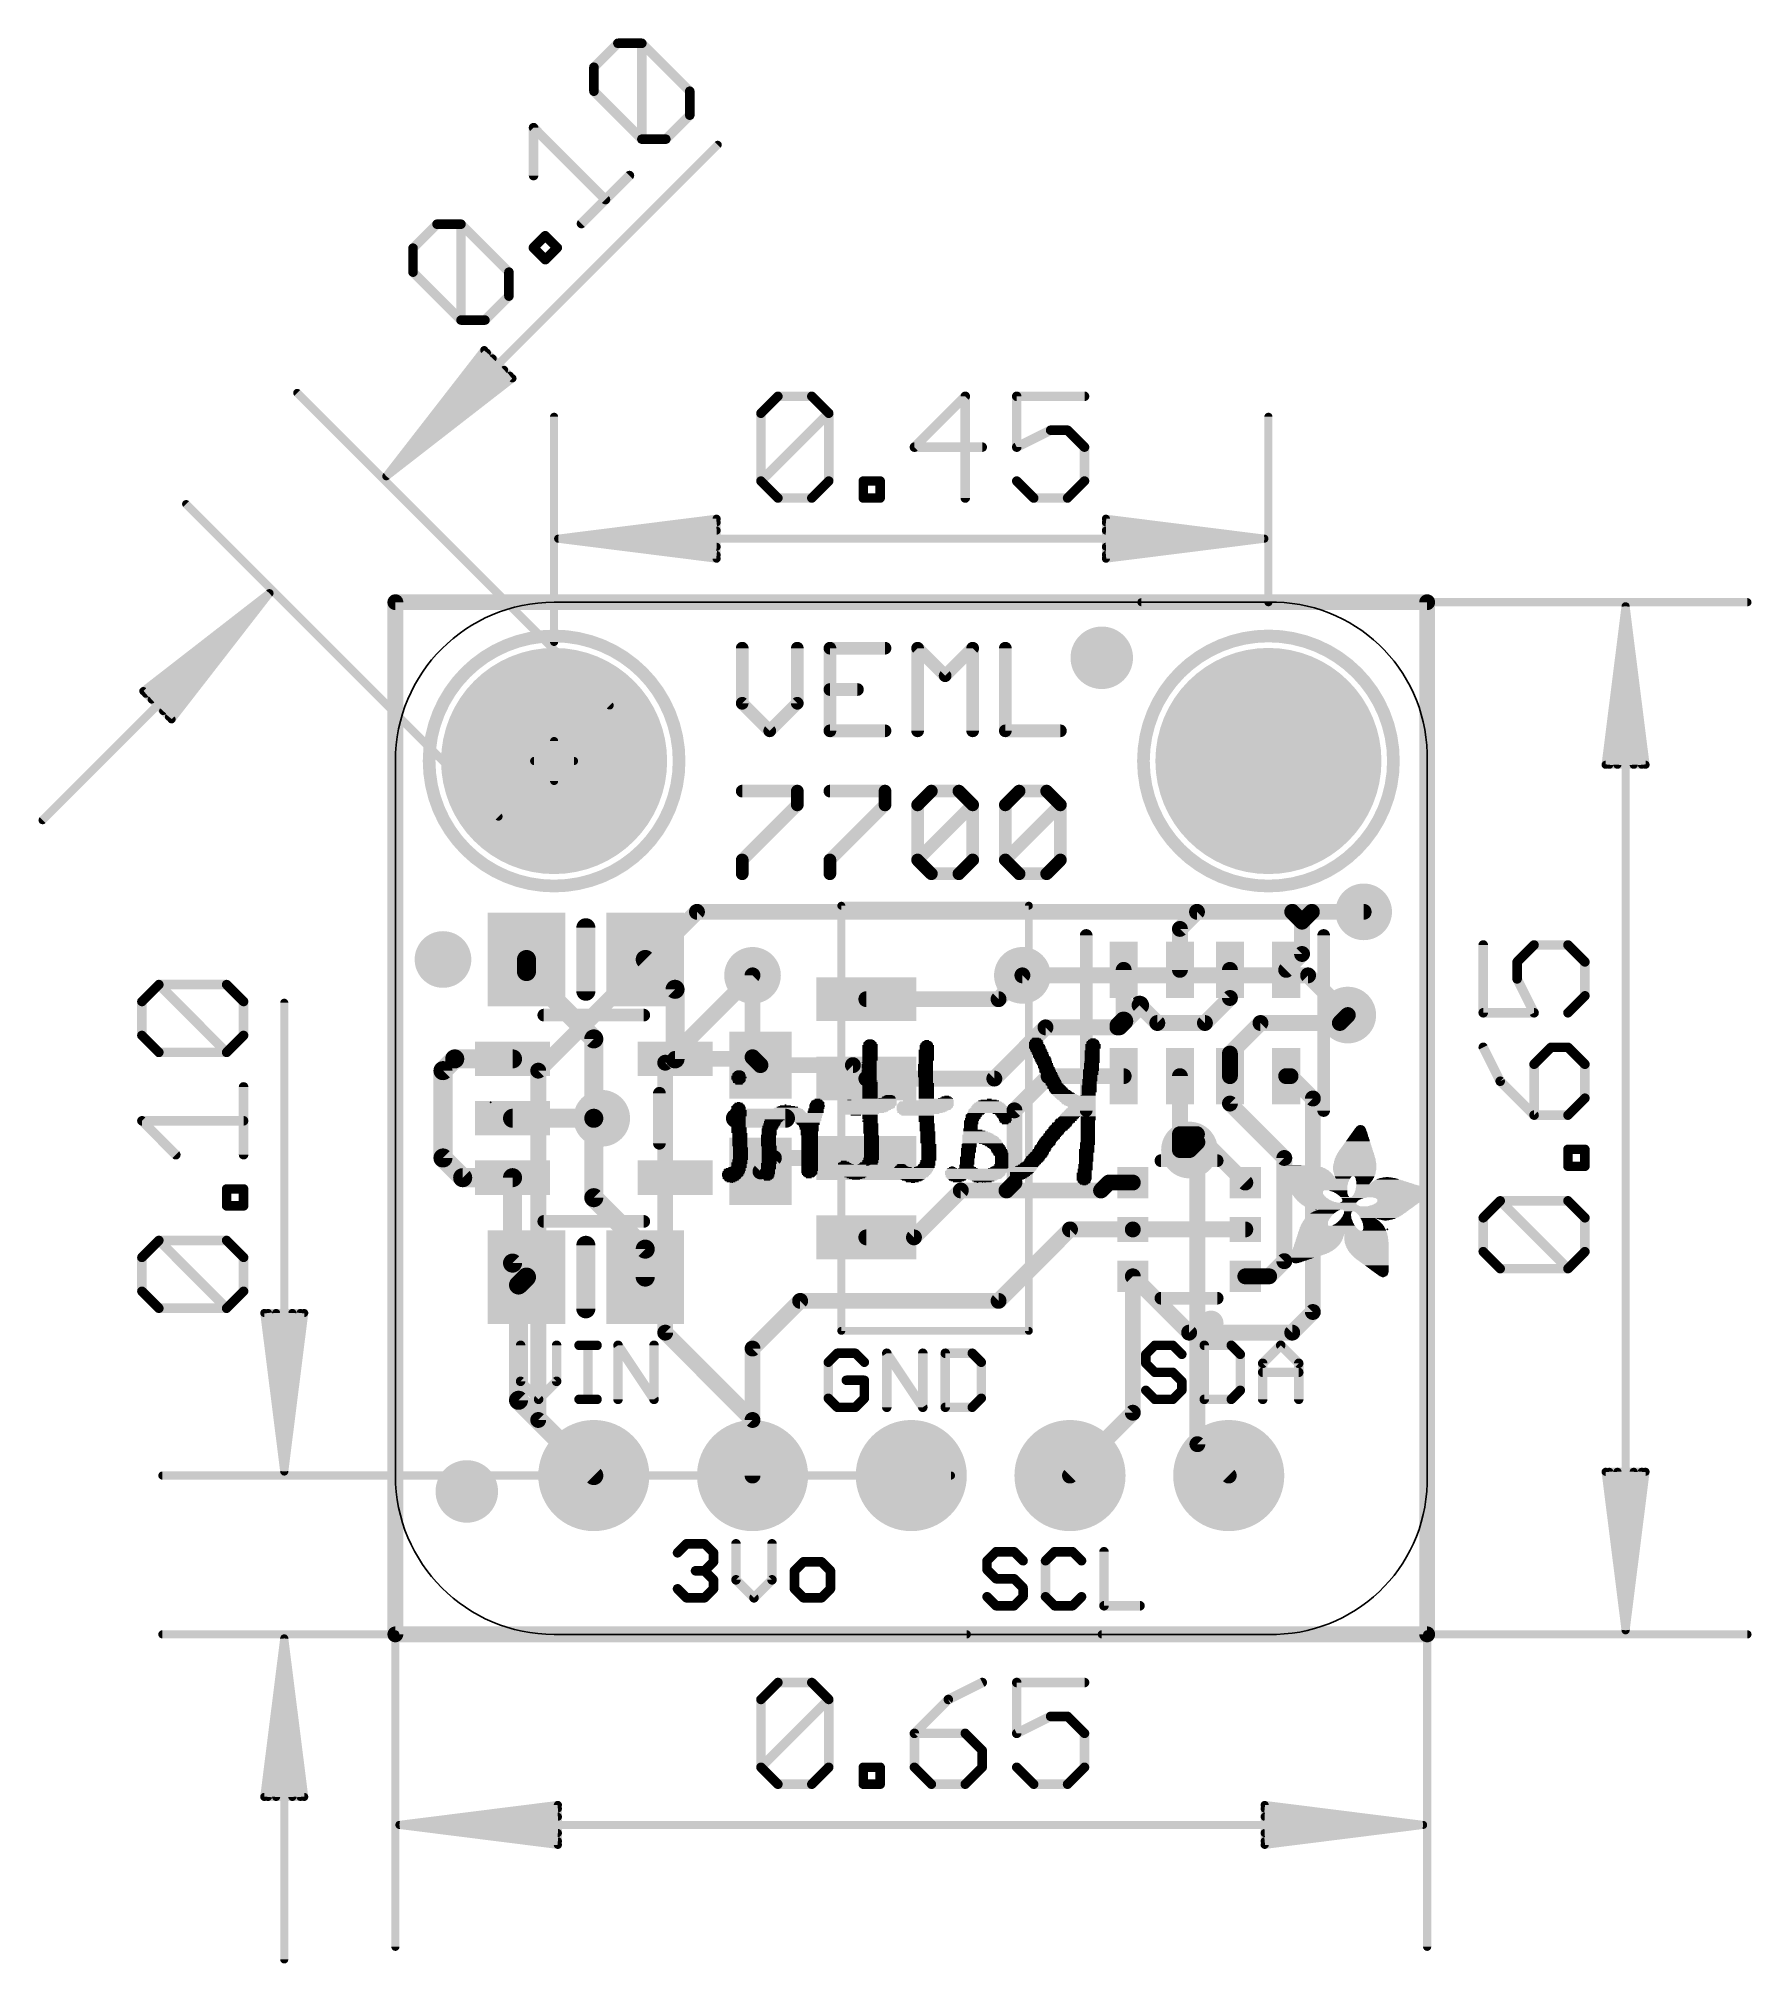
# Model space of a CAD drawing. Extents: x -5.7 to 21.7, y -5.3 to 25.5.
import ezdxf

# ---------------------------------------------------------------- set-up
doc = ezdxf.new("R2010")
doc.units = 0
for name, color, linetype in [('1', 12, 'CONTINUOUS'), ('16', 5, 'CONTINUOUS'), ('17', 110, 'CONTINUOUS'), ('18', 110, 'CONTINUOUS'), ('20', 53, 'CONTINUOUS'), ('21', 40, 'CONTINUOUS'), ('24', 6, 'CONTINUOUS'), ('30', 253, 'CONTINUOUS'), ('47', 253, 'CONTINUOUS')]:
    doc.layers.add(name, color=color, linetype=linetype)

# ---------------------------------------------------------------- blocks, each defined once
blk = doc.blocks.new('RECT')
blk.add_solid([(-0.5, -0.5), (0.5, -0.5), (-0.5, 0.5), (0.5, 0.5)])
blk = doc.blocks.new('PIE')
at = {"const_width": 0.5}
blk.add_lwpolyline([(0, -0.25, 1), (0, 0.25, 1), (0, -0.25)], format="xyb", dxfattribs=at)
blk = doc.blocks.new('ROUNDP')
at = {"const_width": 0.5}
blk.add_lwpolyline([(0, -0.25, 1), (0, 0.25, 1), (0, -0.25)], format="xyb", dxfattribs=at)
blk = doc.blocks.new('ROUNDV')
at = {"const_width": 0.5}
blk.add_lwpolyline([(0, -0.25, 1), (0, 0.25, 1), (0, -0.25)], format="xyb", dxfattribs=at)

msp = doc.modelspace()

# ---------------------------------------------------------------- linework, layer by layer
at = {"layer": '1'}
for points, const_width in [([(0, 0), (0, 16.51)], 0.254), ([(0, 16.51), (16.51, 16.51)], 0.254), ([(16.51, 16.51), (16.51, 0)], 0.254), ([(12.554, 11.284), (12.827, 11.557)], 0.254), ([(12.554, 10.629), (12.554, 11.284)], 0.254), ([(12.827, 11.557), (14.351, 11.557)], 0.254), ([(14.508, 11.4), (14.351, 11.557)], 0.254), ([(14.351, 11.557), (14.351, 11.557)], 0.254), ([(14.665, 11.557), (14.508, 11.4)], 0.254), ([(14.508, 11.4), (14.508, 11.4)], 0.254), ([(14.508, 11.4), (14.508, 10.883)], 0.254), ([(15.494, 11.557), (14.665, 11.557)], 0.254), ([(2.098, 10.602), (2.098, 10.795)], 0.3048), ([(4.4751, 10.3179), (3.998, 10.795)], 0.3048), ([(14.508, 10.883), (14.254, 10.629)], 0.254), ([(3.175, 9.525), (2.098, 10.602)], 0.3048), ([(4.4751, 9.205), (4.4751, 10.3179)], 0.3048), ([(5.715, 9.232), (5.715, 10.541)], 0.254), ([(9.652, 10.16), (10.033, 10.541)], 0.254), ([(11.654, 10.629), (11.654, 9.809)], 0.254), ([(13.354, 10.629), (13.354, 10.179)], 0.254), ([(7.536, 10.16), (9.652, 10.16)], 0.254), ([(11.654, 9.809), (11.908, 10.063)], 0.3048), ([(12.192, 9.779), (11.908, 10.063)], 0.254), ([(13.354, 10.179), (12.954, 9.779)], 0.254), ([(11.5796, 9.7346), (11.654, 9.809)], 0.3048), ([(11.5542, 9.7092), (11.5796, 9.7346)], 0.254), ([(12.954, 9.779), (12.192, 9.779)], 0.254), ([(13.843, 9.779), (13.354, 9.29)], 0.254), ([(15.113, 9.779), (13.843, 9.779)], 0.254), ([(15.24, 9.906), (15.113, 9.779)], 0.254), ([(3.175, 8.255), (3.175, 9.525)], 0.3048), ([(10.4032, 9.7092), (9.584, 8.89)], 0.254), ([(10.4032, 9.7092), (11.5542, 9.7092)], 0.254), ([(0.762, 9.017), (0.95, 9.205)], 0.3048), ([(0.95, 9.205), (0.95, 9.205)], 0.3048), ([(0.95, 9.205), (1.8749, 9.205)], 0.3048), ([(4.4751, 9.205), (5.742, 9.205)], 0.254), ([(5.842, 9.105), (5.715, 9.232)], 0.254), ([(5.742, 9.205), (5.842, 9.105)], 0.254), ([(13.354, 9.29), (13.354, 8.929)], 0.254), ([(0.762, 7.62), (0.762, 9.017)], 0.3048), ([(5.842, 9.105), (7.321, 9.105)], 0.254), ([(7.321, 9.105), (7.536, 8.89)], 0.254), ([(7.536, 8.89), (9.584, 8.89)], 0.254), ([(10.453, 8.929), (9.906, 8.382)], 0.254), ([(11.654, 8.929), (10.453, 8.929)], 0.254), ([(12.554, 8.929), (12.554, 8.001)], 0.254), ([(13.354, 8.929), (13.354, 8.49)], 0.254), ([(14.3236, 8.929), (14.254, 8.929)], 0.254), ([(14.6812, 8.5714), (14.3236, 8.929)], 0.254), ([(14.6812, 5.1562), (14.6812, 8.5714)], 0.254), ([(1.8749, 8.255), (3.175, 8.255)], 0.3048), ([(3.175, 6.985), (3.175, 8.255)], 0.3048), ([(9.906, 8.382), (9.906, 7.227)], 0.254), ([(14.224, 7.62), (13.354, 8.49)], 0.254), ([(12.826, 8.001), (12.554, 8.001)], 0.254), ([(12.554, 8.001), (12.554, 7.747)], 0.254), ([(13.6, 7.227), (12.826, 8.001)], 0.254), ([(1.077, 7.305), (0.762, 7.62)], 0.3048), ([(6.057, 7.62), (5.842, 7.405)], 0.254), ([(7.536, 7.62), (6.057, 7.62)], 0.254), ([(12.7064, 7.747), (12.554, 7.747)], 0.254), ([(14.224, 7.62), (14.224, 5.969)], 0.254), ([(1.8749, 7.305), (1.077, 7.305)], 0.3048), ([(1.8749, 5.9381), (1.8749, 7.305)], 0.3048), ([(3.998, 6.162), (3.175, 6.985)], 0.3048), ([(9.048, 7.1), (8.298, 6.35)], 0.254), ([(9.779, 7.1), (9.048, 7.1)], 0.254), ([(9.906, 7.227), (9.779, 7.1)], 0.254), ([(11.292, 7.1), (9.779, 7.1)], 0.254), ([(11.419, 7.227), (11.292, 7.1)], 0.254), ([(11.8, 7.227), (11.419, 7.227)], 0.254), ([(7.536, 6.35), (8.298, 6.35)], 0.254), ([(10.795, 6.477), (9.652, 5.334)], 0.254), ([(11.8, 6.477), (10.795, 6.477)], 0.254), ([(11.8, 6.477), (13.6, 6.477)], 0.254), ([(3.998, 5.715), (3.998, 6.162)], 0.3048), ([(2.098, 5.715), (1.8749, 5.9381)], 0.3048), ([(1.971, 5.588), (2.098, 5.715)], 0.3048), ([(11.8, 5.727), (12.701, 4.826)], 0.254), ([(11.8, 3.545), (11.8, 5.727)], 0.254), ([(13.982, 5.727), (13.6, 5.727)], 0.254), ([(14.224, 5.969), (13.982, 5.727)], 0.254), ([(1.971, 5.588), (1.971, 3.744)], 0.3048), ([(6.477, 5.334), (5.715, 4.572)], 0.254), ([(9.652, 5.334), (6.477, 5.334)], 0.254), ([(14.351, 4.826), (14.6812, 5.1562)], 0.254), ([(12.701, 4.826), (14.351, 4.826)], 0.254), ([(5.715, 4.572), (5.715, 2.54)], 0.254), ([(3.175, 2.54), (1.971, 3.744)], 0.3048), ([(10.795, 2.54), (11.8, 3.545)], 0.254), ([(16.51, 0), (0, 0)], 0.254)]:
    msp.add_lwpolyline(points, dxfattribs=dict(at, const_width=const_width))
for points, const_width in [([(0.0635, 16.51, 1), (-0.0635, 16.51)], 0.127), ([(0, 16.5735, 1), (0, 16.4465)], 0.127), ([(16.5735, 16.51, 1), (16.4465, 16.51)], 0.127), ([(16.51, 16.4465, 1), (16.51, 16.5735)], 0.127), ([(12.6175, 11.284, 1), (12.4905, 11.284)], 0.127), ([(12.827, 11.6205, 1), (12.827, 11.4935)], 0.127), ([(12.8719, 11.5121, 1), (12.7821, 11.6019)], 0.127), ([(14.3959, 11.6019, 1), (14.3061, 11.5121)], 0.127), ([(14.4145, 11.557, 1), (14.2875, 11.557)], 0.127), ([(14.2875, 11.557, 1), (14.4145, 11.557)], 0.127), ([(14.351, 11.4935, 1), (14.351, 11.6205)], 0.127), ([(14.5715, 11.4, 1), (14.4445, 11.4)], 0.127), ([(14.5715, 11.4, 1), (14.4445, 11.4)], 0.127), ([(14.4631, 11.4449, 1), (14.5529, 11.3551)], 0.127), ([(14.4445, 11.4, 1), (14.5715, 11.4)], 0.127), ([(14.4631, 11.3551, 1), (14.5529, 11.4449)], 0.127), ([(14.665, 11.6205, 1), (14.665, 11.4935)], 0.127), ([(14.7099, 11.5121, 1), (14.6201, 11.6019)], 0.127), ([(15.494, 11.4935, 1), (15.494, 11.6205)], 0.127), ([(12.5091, 11.3289, 1), (12.5989, 11.2391)], 0.127), ([(2.1742, 10.795, 1), (2.0218, 10.795)], 0.1524), ([(4.0519, 10.8489, 1), (3.9441, 10.7411)], 0.1524), ([(14.4445, 10.883, 1), (14.5715, 10.883)], 0.127), ([(14.5529, 10.8381, 1), (14.4631, 10.9279)], 0.127), ([(2.1519, 10.6559, 1), (2.0441, 10.5481)], 0.1524), ([(2.0218, 10.602, 1), (2.1742, 10.602)], 0.1524), ([(4.5513, 10.3179, 1), (4.3989, 10.3179)], 0.1524), ([(5.7785, 10.541, 1), (5.6515, 10.541)], 0.127), ([(10.0779, 10.4961, 1), (9.9881, 10.5859)], 0.127), ([(11.7175, 10.629, 1), (11.5905, 10.629)], 0.127), ([(12.4905, 10.629, 1), (12.6175, 10.629)], 0.127), ([(13.4175, 10.629, 1), (13.2905, 10.629)], 0.127), ([(14.2091, 10.6739, 1), (14.2989, 10.5841)], 0.127), ([(4.4212, 10.264, 1), (4.529, 10.3718)], 0.1524), ([(7.536, 10.2235, 1), (7.536, 10.0965)], 0.127), ([(9.6071, 10.2049, 1), (9.6969, 10.1151)], 0.127), ([(9.652, 10.0965, 1), (9.652, 10.2235)], 0.127), ([(11.9619, 10.0091, 1), (11.8541, 10.1169)], 0.1524), ([(11.9529, 10.1079, 1), (11.8631, 10.0181)], 0.127), ([(13.2905, 10.179, 1), (13.4175, 10.179)], 0.127), ([(13.3989, 10.1341, 1), (13.3091, 10.2239)], 0.127), ([(11.5257, 9.7885, 1), (11.6335, 9.6807)], 0.1524), ([(11.6245, 9.6897, 1), (11.5347, 9.7795)], 0.127), ([(11.6001, 9.8629, 1), (11.7079, 9.7551)], 0.1524), ([(11.7079, 9.7551, 1), (11.6001, 9.8629)], 0.1524), ([(11.5905, 9.809, 1), (11.7175, 9.809)], 0.127), ([(12.192, 9.8425, 1), (12.192, 9.7155)], 0.127), ([(12.1471, 9.7341, 1), (12.2369, 9.8239)], 0.127), ([(12.9091, 9.8239, 1), (12.9989, 9.7341)], 0.127), ([(12.954, 9.7155, 1), (12.954, 9.8425)], 0.127), ([(13.843, 9.8425, 1), (13.843, 9.7155)], 0.127), ([(13.8879, 9.7341, 1), (13.7981, 9.8239)], 0.127), ([(15.0681, 9.8239, 1), (15.1579, 9.7341)], 0.127), ([(15.113, 9.7155, 1), (15.113, 9.8425)], 0.127), ([(15.2849, 9.8611, 1), (15.1951, 9.9509)], 0.127), ([(3.2512, 9.525, 1), (3.0988, 9.525)], 0.1524), ([(3.1211, 9.4711, 1), (3.2289, 9.5789)], 0.1524), ([(10.4032, 9.7727, 1), (10.4032, 9.6457)], 0.127), ([(10.4481, 9.6643, 1), (10.3583, 9.7541)], 0.127), ([(11.5093, 9.7541, 1), (11.5991, 9.6643)], 0.127), ([(11.5542, 9.6457, 1), (11.5542, 9.7727)], 0.127), ([(0.95, 9.2812, 1), (0.95, 9.1288)], 0.1524), ([(0.8961, 9.2589, 1), (1.0039, 9.1511)], 0.1524), ([(1.0039, 9.1511, 1), (0.8961, 9.2589)], 0.1524), ([(1.0039, 9.1511, 1), (0.8961, 9.2589)], 0.1524), ([(1.8749, 9.1288, 1), (1.8749, 9.2812)], 0.1524), ([(4.3989, 9.205, 1), (4.5513, 9.205)], 0.1524), ([(4.4751, 9.2685, 1), (4.4751, 9.1415)], 0.127), ([(5.7599, 9.2769, 1), (5.6701, 9.1871)], 0.127), ([(5.6515, 9.232, 1), (5.7785, 9.232)], 0.127), ([(5.7869, 9.2499, 1), (5.6971, 9.1601)], 0.127), ([(5.742, 9.1415, 1), (5.742, 9.2685)], 0.127), ([(13.4175, 9.29, 1), (13.2905, 9.29)], 0.127), ([(13.3091, 9.3349, 1), (13.3989, 9.2451)], 0.127), ([(0.8382, 9.017, 1), (0.6858, 9.017)], 0.1524), ([(0.7081, 9.0709, 1), (0.8159, 8.9631)], 0.1524), ([(5.842, 9.1685, 1), (5.842, 9.0415)], 0.127), ([(5.7971, 9.0601, 1), (5.8869, 9.1499)], 0.127), ([(5.7971, 9.0601, 1), (5.8869, 9.1499)], 0.127), ([(7.3659, 9.1499, 1), (7.2761, 9.0601)], 0.127), ([(7.321, 9.0415, 1), (7.321, 9.1685)], 0.127), ([(7.536, 8.9535, 1), (7.536, 8.8265)], 0.127), ([(7.4911, 8.8451, 1), (7.5809, 8.9349)], 0.127), ([(9.5391, 8.9349, 1), (9.6289, 8.8451)], 0.127), ([(9.584, 8.8265, 1), (9.584, 8.9535)], 0.127), ([(10.453, 8.9925, 1), (10.453, 8.8655)], 0.127), ([(10.4979, 8.8841, 1), (10.4081, 8.9739)], 0.127), ([(11.654, 8.8655, 1), (11.654, 8.9925)], 0.127), ([(12.6175, 8.929, 1), (12.4905, 8.929)], 0.127), ([(13.4175, 8.929, 1), (13.2905, 8.929)], 0.127), ([(13.2905, 8.929, 1), (13.4175, 8.929)], 0.127), ([(14.254, 8.9925, 1), (14.254, 8.8655)], 0.127), ([(14.3685, 8.9739, 1), (14.2787, 8.8841)], 0.127), ([(14.3236, 8.8655, 1), (14.3236, 8.9925)], 0.127), ([(14.7447, 8.5714, 1), (14.6177, 8.5714)], 0.127), ([(14.6363, 8.5265, 1), (14.7261, 8.6163)], 0.127), ([(1.8749, 8.3312, 1), (1.8749, 8.1788)], 0.1524), ([(3.2512, 8.255, 1), (3.0988, 8.255)], 0.1524), ([(3.0988, 8.255, 1), (3.2512, 8.255)], 0.1524), ([(3.175, 8.1788, 1), (3.175, 8.3312)], 0.1524), ([(9.9695, 8.382, 1), (9.8425, 8.382)], 0.127), ([(9.8611, 8.4269, 1), (9.9509, 8.3371)], 0.127), ([(13.3989, 8.5349, 1), (13.3091, 8.4451)], 0.127), ([(13.2905, 8.49, 1), (13.4175, 8.49)], 0.127), ([(12.554, 8.0645, 1), (12.554, 7.9375)], 0.127), ([(12.6175, 8.001, 1), (12.4905, 8.001)], 0.127), ([(12.4905, 8.001, 1), (12.6175, 8.001)], 0.127), ([(12.8709, 8.0459, 1), (12.7811, 7.9561)], 0.127), ([(12.826, 7.9375, 1), (12.826, 8.0645)], 0.127), ([(0.8159, 7.6739, 1), (0.7081, 7.5661)], 0.1524), ([(6.057, 7.6835, 1), (6.057, 7.5565)], 0.127), ([(6.1019, 7.5751, 1), (6.0121, 7.6649)], 0.127), ([(7.536, 7.5565, 1), (7.536, 7.6835)], 0.127), ([(12.554, 7.8105, 1), (12.554, 7.6835)], 0.127), ([(12.4905, 7.747, 1), (12.6175, 7.747)], 0.127), ([(12.7064, 7.6835, 1), (12.7064, 7.8105)], 0.127), ([(14.2875, 7.62, 1), (14.1605, 7.62)], 0.127), ([(14.1791, 7.5751, 1), (14.2689, 7.6649)], 0.127), ([(0.6858, 7.62, 1), (0.8382, 7.62)], 0.1524), ([(1.077, 7.3812, 1), (1.077, 7.2288)], 0.1524), ([(1.0231, 7.2511, 1), (1.1309, 7.3589)], 0.1524), ([(1.9511, 7.305, 1), (1.7987, 7.305)], 0.1524), ([(1.8749, 7.2288, 1), (1.8749, 7.3812)], 0.1524), ([(5.7971, 7.4499, 1), (5.8869, 7.3601)], 0.127), ([(3.2289, 7.0389, 1), (3.1211, 6.9311)], 0.1524), ([(9.048, 7.1635, 1), (9.048, 7.0365)], 0.127), ([(9.0929, 7.0551, 1), (9.0031, 7.1449)], 0.127), ([(9.779, 7.1635, 1), (9.779, 7.0365)], 0.127), ([(9.7341, 7.1449, 1), (9.8239, 7.0551)], 0.127), ([(9.779, 7.0365, 1), (9.779, 7.1635)], 0.127), ([(9.8425, 7.227, 1), (9.9695, 7.227)], 0.127), ([(9.9509, 7.1821, 1), (9.8611, 7.2719)], 0.127), ([(11.2471, 7.1449, 1), (11.3369, 7.0551)], 0.127), ([(11.292, 7.0365, 1), (11.292, 7.1635)], 0.127), ([(11.419, 7.2905, 1), (11.419, 7.1635)], 0.127), ([(11.4639, 7.1821, 1), (11.3741, 7.2719)], 0.127), ([(11.8, 7.1635, 1), (11.8, 7.2905)], 0.127), ([(13.5551, 7.1821, 1), (13.6449, 7.2719)], 0.127), ([(3.0988, 6.985, 1), (3.2512, 6.985)], 0.1524), ([(7.536, 6.4135, 1), (7.536, 6.2865)], 0.127), ([(8.298, 6.2865, 1), (8.298, 6.4135)], 0.127), ([(10.795, 6.5405, 1), (10.795, 6.4135)], 0.127), ([(10.8399, 6.4321, 1), (10.7501, 6.5219)], 0.127), ([(11.8, 6.5405, 1), (11.8, 6.4135)], 0.127), ([(11.8, 6.4135, 1), (11.8, 6.5405)], 0.127), ([(13.6, 6.4135, 1), (13.6, 6.5405)], 0.127), ([(4.0742, 6.162, 1), (3.9218, 6.162)], 0.1524), ([(3.9441, 6.1081, 1), (4.0519, 6.2159)], 0.1524), ([(8.2531, 6.3949, 1), (8.3429, 6.3051)], 0.127), ([(1.9288, 5.992, 1), (1.821, 5.8842)], 0.1524), ([(1.7987, 5.9381, 1), (1.9511, 5.9381)], 0.1524), ([(2.1519, 5.6611, 1), (2.0441, 5.7689)], 0.1524), ([(11.8449, 5.7719, 1), (11.7551, 5.6821)], 0.127), ([(11.8635, 5.727, 1), (11.7365, 5.727)], 0.127), ([(13.6, 5.7905, 1), (13.6, 5.6635)], 0.127), ([(13.982, 5.6635, 1), (13.982, 5.7905)], 0.127), ([(14.1605, 5.969, 1), (14.2875, 5.969)], 0.127), ([(14.2689, 5.9241, 1), (14.1791, 6.0139)], 0.127), ([(2.0472, 5.588, 1), (1.8948, 5.588)], 0.1524), ([(1.9171, 5.6419, 1), (2.0249, 5.5341)], 0.1524), ([(2.0441, 5.6611, 1), (2.1519, 5.7689)], 0.1524), ([(3.9218, 5.715, 1), (4.0742, 5.715)], 0.1524), ([(13.9371, 5.7719, 1), (14.0269, 5.6821)], 0.127), ([(6.477, 5.3975, 1), (6.477, 5.2705)], 0.127), ([(6.5219, 5.2891, 1), (6.4321, 5.3789)], 0.127), ([(9.6071, 5.3789, 1), (9.6969, 5.2891)], 0.127), ([(9.652, 5.2705, 1), (9.652, 5.3975)], 0.127), ([(14.7261, 5.1113, 1), (14.6363, 5.2011)], 0.127), ([(12.701, 4.8895, 1), (12.701, 4.7625)], 0.127), ([(12.6561, 4.7811, 1), (12.7459, 4.8709)], 0.127), ([(14.3061, 4.8709, 1), (14.3959, 4.7811)], 0.127), ([(14.351, 4.7625, 1), (14.351, 4.8895)], 0.127), ([(14.6177, 5.1562, 1), (14.7447, 5.1562)], 0.127), ([(5.7785, 4.572, 1), (5.6515, 4.572)], 0.127), ([(5.6701, 4.6169, 1), (5.7599, 4.5271)], 0.127), ([(2.0249, 3.7979, 1), (1.9171, 3.6901)], 0.1524), ([(1.8948, 3.744, 1), (2.0472, 3.744)], 0.1524), ([(11.7365, 3.545, 1), (11.8635, 3.545)], 0.127), ([(11.8449, 3.5001, 1), (11.7551, 3.5899)], 0.127), ([(3.1211, 2.4861, 1), (3.2289, 2.5939)], 0.1524), ([(5.6515, 2.54, 1), (5.7785, 2.54)], 0.127), ([(10.7501, 2.5849, 1), (10.8399, 2.4951)], 0.127), ([(0, 0.0635, 1), (0, -0.0635)], 0.127), ([(-0.0635, 0, 1), (0.0635, 0)], 0.127), ([(16.4465, 0, 1), (16.5735, 0)], 0.127), ([(16.51, -0.0635, 1), (16.51, 0.0635)], 0.127)]:
    msp.add_lwpolyline(points, format="xyb", dxfattribs=dict(at, const_width=const_width))
at = {"layer": '16', "const_width": 0.254}
for points in [[(0, 0), (0, 16.51)], [(0, 16.51), (16.51, 16.51)], [(16.51, 16.51), (16.51, 0)], [(4.826, 11.557), (2.286, 9.017)], [(15.494, 11.557), (4.826, 11.557)], [(5.715, 10.541), (4.318, 9.144)], [(10.033, 10.541), (14.605, 10.541)], [(15.24, 9.906), (14.605, 10.541)], [(4.318, 9.144), (4.318, 4.826)], [(2.286, 9.017), (2.286, 3.429)], [(12.8334, 7.874), (12.7064, 7.747)], [(12.8334, 7.874), (12.8334, 3.0416)], [(4.318, 4.826), (5.715, 3.429)], [(2.286, 3.429), (3.175, 2.54)], [(5.715, 3.429), (5.715, 2.54)], [(13.335, 2.54), (12.8334, 3.0416)], [(16.51, 0), (0, 0)]]:
    msp.add_lwpolyline(points, dxfattribs=at)
at = {"layer": '16', "const_width": 0.127}
for points in [[(0.0635, 16.51, 1), (-0.0635, 16.51)], [(0, 16.5735, 1), (0, 16.4465)], [(16.5735, 16.51, 1), (16.4465, 16.51)], [(16.51, 16.4465, 1), (16.51, 16.5735)], [(4.826, 11.6205, 1), (4.826, 11.4935)], [(4.8709, 11.5121, 1), (4.7811, 11.6019)], [(15.494, 11.4935, 1), (15.494, 11.6205)], [(5.7599, 10.4961, 1), (5.6701, 10.5859)], [(10.033, 10.6045, 1), (10.033, 10.4775)], [(14.6499, 10.5859, 1), (14.5601, 10.4961)], [(14.605, 10.4775, 1), (14.605, 10.6045)], [(15.1951, 9.8611, 1), (15.2849, 9.9509)], [(4.3815, 9.144, 1), (4.2545, 9.144)], [(4.2731, 9.1889, 1), (4.3629, 9.0991)], [(2.3495, 9.017, 1), (2.2225, 9.017)], [(2.2411, 9.0619, 1), (2.3309, 8.9721)], [(12.6615, 7.7919, 1), (12.7513, 7.7021)], [(12.8969, 7.874, 1), (12.7699, 7.874)], [(12.8783, 7.8291, 1), (12.7885, 7.9189)], [(4.3629, 4.8709, 1), (4.2731, 4.7811)], [(4.2545, 4.826, 1), (4.3815, 4.826)], [(2.3309, 3.4739, 1), (2.2411, 3.3841)], [(2.2225, 3.429, 1), (2.3495, 3.429)], [(5.7785, 3.429, 1), (5.6515, 3.429)], [(5.6701, 3.3841, 1), (5.7599, 3.4739)], [(12.8783, 3.0865, 1), (12.7885, 2.9967)], [(12.7699, 3.0416, 1), (12.8969, 3.0416)], [(3.1301, 2.4951, 1), (3.2199, 2.5849)], [(5.6515, 2.54, 1), (5.7785, 2.54)], [(13.2901, 2.4951, 1), (13.3799, 2.5849)], [(0, 0.0635, 1), (0, -0.0635)], [(-0.0635, 0, 1), (0.0635, 0)], [(16.4465, 0, 1), (16.5735, 0)], [(16.51, -0.0635, 1), (16.51, 0.0635)]]:
    msp.add_lwpolyline(points, format="xyb", dxfattribs=at)
at = {"layer": '20'}
for p, q in [((2.54, 16.51), (13.97, 16.51)), ((0, 2.54), (0, 13.97)), ((16.51, 14.097), (16.51, 2.413)), ((13.97, 0), (2.54, 0))]:
    msp.add_line(p, q, dxfattribs=at)
for centre, radius, start, end in [((2.54, 13.97), 2.54, 90, 180), ((14.0335, 14.0335), 2.4773, 1.4688, 91.4688), ((2.54, 2.54), 2.54, 180, 270), ((14.0335, 2.4765), 2.4773, 268.5312, 358.5312)]:
    msp.add_arc(centre, radius, start, end, dxfattribs=at)
at = {"layer": '21'}
for points, const_width in [([(2.54, 11.97, 1), (2.54, 15.97, 1), (2.54, 11.97)], 0.2032), ([(13.97, 11.97, 1), (13.97, 15.97, 1), (13.97, 11.97)], 0.2032), ([(5.6008, 15.7745, 1), (5.4992, 15.7745)], 0.1016), ([(6.4821, 15.7745, 1), (6.3805, 15.7745)], 0.1016), ([(6.9533, 15.8253, 1), (6.9533, 15.7237)], 0.1016), ([(7.0041, 15.7745, 1), (6.9025, 15.7745)], 0.1016), ([(7.8346, 15.7237, 1), (7.8346, 15.8253)], 0.1016), ([(8.4074, 15.7745, 1), (8.3058, 15.7745)], 0.1016), ([(8.3925, 15.8104, 1), (8.3207, 15.7386)], 0.1016), ([(9.2887, 15.7745, 1), (9.1871, 15.7745)], 0.1016), ([(9.2738, 15.7386, 1), (9.202, 15.8104)], 0.1016), ([(9.8107, 15.7745, 1), (9.7091, 15.7745)], 0.1016), ([(8.7613, 15.3698, 1), (8.8332, 15.298)], 0.1016), ([(8.7613, 15.298, 1), (8.8332, 15.3698)], 0.1016), ([(6.9533, 15.1644, 1), (6.9533, 15.0628)], 0.1016), ([(7.394, 15.0628, 1), (7.394, 15.1644)], 0.1016), ([(5.586, 14.9292, 1), (5.5141, 14.8573)], 0.1016), ([(5.4992, 14.8932, 1), (5.6008, 14.8932)], 0.1016), ([(6.3805, 14.8932, 1), (6.4821, 14.8932)], 0.1016), ([(6.4672, 14.8573, 1), (6.3954, 14.9292)], 0.1016), ([(5.9548, 14.4885, 1), (6.0266, 14.4167)], 0.1016), ([(5.9548, 14.4167, 1), (6.0266, 14.4885)], 0.1016), ([(6.9533, 14.5034, 1), (6.9533, 14.4018)], 0.1016), ([(6.9025, 14.4526, 1), (7.0041, 14.4526)], 0.1016), ([(7.8346, 14.4018, 1), (7.8346, 14.5034)], 0.1016), ([(8.3058, 14.4526, 1), (8.4074, 14.4526)], 0.1016), ([(9.1871, 14.4526, 1), (9.2887, 14.4526)], 0.1016), ([(9.7599, 14.5034, 1), (9.7599, 14.4018)], 0.1016), ([(9.7091, 14.4526, 1), (9.8107, 14.4526)], 0.1016), ([(10.6412, 14.4018, 1), (10.6412, 14.5034)], 0.1016), ([(5.55, 13.5393, 1), (5.55, 13.4377)], 0.1016), ([(6.4821, 13.4885, 1), (6.3805, 13.4885)], 0.1016), ([(6.4313, 13.4377, 1), (6.4313, 13.5393)], 0.1016), ([(6.9533, 13.5393, 1), (6.9533, 13.4377)], 0.1016), ([(7.8854, 13.4885, 1), (7.7838, 13.4885)], 0.1016), ([(7.8346, 13.4377, 1), (7.8346, 13.5393)], 0.1016), ([(8.5769, 13.5393, 1), (8.5769, 13.4377)], 0.1016), ([(8.6128, 13.4526, 1), (8.541, 13.5244)], 0.1016), ([(9.0535, 13.5244, 1), (8.9816, 13.4526)], 0.1016), ([(9.0176, 13.4377, 1), (9.0176, 13.5393)], 0.1016), ([(9.9802, 13.5393, 1), (9.9802, 13.4377)], 0.1016), ([(10.0161, 13.4526, 1), (9.9443, 13.5244)], 0.1016), ([(10.4568, 13.5244, 1), (10.3849, 13.4526)], 0.1016), ([(10.4208, 13.4377, 1), (10.4208, 13.5393)], 0.1016), ([(6.3805, 13.2682, 1), (6.4821, 13.2682)], 0.1016), ([(6.4672, 13.2323, 1), (6.3954, 13.3041)], 0.1016), ([(7.7838, 13.2682, 1), (7.8854, 13.2682)], 0.1016), ([(7.8705, 13.2323, 1), (7.7987, 13.3041)], 0.1016), ([(8.4074, 13.2682, 1), (8.3058, 13.2682)], 0.1016), ([(8.3207, 13.3041, 1), (8.3925, 13.2323)], 0.1016), ([(9.2887, 13.2682, 1), (9.1871, 13.2682)], 0.1016), ([(9.2738, 13.2323, 1), (9.202, 13.3041)], 0.1016), ([(9.202, 13.2323, 1), (9.2738, 13.3041)], 0.1016), ([(9.8107, 13.2682, 1), (9.7091, 13.2682)], 0.1016), ([(9.724, 13.3041, 1), (9.7958, 13.2323)], 0.1016), ([(10.692, 13.2682, 1), (10.5904, 13.2682)], 0.1016), ([(10.6771, 13.2323, 1), (10.6052, 13.3041)], 0.1016), ([(10.6052, 13.2323, 1), (10.6771, 13.3041)], 0.1016), ([(5.6008, 12.3869, 1), (5.4992, 12.3869)], 0.1016), ([(5.5141, 12.4228, 1), (5.586, 12.351)], 0.1016), ([(7.0041, 12.3869, 1), (6.9025, 12.3869)], 0.1016), ([(6.9174, 12.4228, 1), (6.9892, 12.351)], 0.1016), ([(8.3925, 12.4228, 1), (8.3207, 12.351)], 0.1016), ([(8.3207, 12.4228, 1), (8.3925, 12.351)], 0.1016), ([(8.3058, 12.3869, 1), (8.4074, 12.3869)], 0.1016), ([(9.1871, 12.3869, 1), (9.2887, 12.3869)], 0.1016), ([(9.2738, 12.351, 1), (9.202, 12.4228)], 0.1016), ([(9.7958, 12.4228, 1), (9.724, 12.351)], 0.1016), ([(9.724, 12.4228, 1), (9.7958, 12.351)], 0.1016), ([(9.7091, 12.3869, 1), (9.8107, 12.3869)], 0.1016), ([(10.5904, 12.3869, 1), (10.692, 12.3869)], 0.1016), ([(10.6771, 12.351, 1), (10.6052, 12.4228)], 0.1016), ([(5.4992, 12.1666, 1), (5.6008, 12.1666)], 0.1016), ([(6.9025, 12.1666, 1), (7.0041, 12.1666)], 0.1016), ([(8.5769, 12.2174, 1), (8.5769, 12.1158)], 0.1016), ([(8.541, 12.1307, 1), (8.6128, 12.2025)], 0.1016), ([(8.9816, 12.2025, 1), (9.0535, 12.1307)], 0.1016), ([(9.0176, 12.1158, 1), (9.0176, 12.2174)], 0.1016), ([(9.9802, 12.2174, 1), (9.9802, 12.1158)], 0.1016), ([(9.9443, 12.1307, 1), (10.0161, 12.2025)], 0.1016), ([(10.3849, 12.2025, 1), (10.4568, 12.1307)], 0.1016), ([(10.4208, 12.1158, 1), (10.4208, 12.2174)], 0.1016), ([(7.136, 11.6868, 1), (7.136, 11.6233)], 0.0635), ([(7.1677, 11.655, 1), (7.1043, 11.655)], 0.0635), ([(10.1678, 11.655, 1), (10.1043, 11.655)], 0.0635), ([(10.136, 11.6233, 1), (10.136, 11.6868)], 0.0635), ([(3.1242, 11.303, 1), (2.9718, 11.303)], 0.1524), ([(11.1048, 11.179, 1), (11.0032, 11.179)], 0.1016), ([(14.9048, 11.179, 1), (14.8032, 11.179)], 0.1016), ([(2.9718, 10.287, 1), (3.1242, 10.287)], 0.1524), ([(2.375, 9.9558, 1), (2.375, 9.8542)], 0.1016), ([(3.975, 9.8542, 1), (3.975, 9.9558)], 0.1016), ([(4.2758, 8.655, 1), (4.1742, 8.655)], 0.1016), ([(5.442, 8.3312, 1), (5.442, 8.1788)], 0.1524), ([(6.242, 8.1788, 1), (6.242, 8.3312)], 0.1524), ([(11.0032, 8.379, 1), (11.1048, 8.379)], 0.1016), ([(14.8032, 8.379, 1), (14.9048, 8.379)], 0.1016), ([(4.1742, 7.855, 1), (4.2758, 7.855)], 0.1016), ([(12.25, 7.6278, 1), (12.25, 7.5262)], 0.1016), ([(13.15, 7.5262, 1), (13.15, 7.6278)], 0.1016), ([(2.375, 6.6558, 1), (2.375, 6.5542)], 0.1016), ([(3.975, 6.5542, 1), (3.975, 6.6558)], 0.1016), ([(3.1242, 6.223, 1), (2.9718, 6.223)], 0.1524), ([(2.9718, 5.207, 1), (3.1242, 5.207)], 0.1524), ([(12.25, 5.4278, 1), (12.25, 5.3262)], 0.1016), ([(13.15, 5.3262, 1), (13.15, 5.4278)], 0.1016), ([(13.05, 4.877, 1), (13.05, 5.077, 1), (13.05, 4.877)], 0.2032), ([(2.0419, 4.6235, 1), (1.9657, 4.6235)], 0.0762), ([(2.6182, 4.6235, 1), (2.542, 4.6235)], 0.0762), ([(2.9394, 4.6616, 1), (2.9394, 4.5854)], 0.0762), ([(3.1215, 4.6235, 1), (3.0453, 4.6235)], 0.0762), ([(3.2275, 4.5854, 1), (3.2275, 4.6616)], 0.0762), ([(3.5947, 4.6447, 1), (3.5313, 4.6024)], 0.0762), ([(3.6011, 4.6235, 1), (3.5249, 4.6235)], 0.0762), ([(4.1774, 4.6235, 1), (4.1012, 4.6235)], 0.0762), ([(7.136, 4.8868, 1), (7.136, 4.8233)], 0.0635), ([(7.1043, 4.855, 1), (7.1677, 4.855)], 0.0635), ([(10.1043, 4.855, 1), (10.1678, 4.855)], 0.0635), ([(10.136, 4.8233, 1), (10.136, 4.8868)], 0.0635), ([(12.152, 4.6616, 1), (12.152, 4.5854)], 0.0762), ([(12.1789, 4.5966, 1), (12.125, 4.6505)], 0.0762), ([(12.467, 4.6505, 1), (12.4131, 4.5966)], 0.0762), ([(12.4401, 4.5854, 1), (12.4401, 4.6616)], 0.0762), ([(12.9815, 4.6235, 1), (12.9053, 4.6235)], 0.0762), ([(12.9434, 4.6616, 1), (12.9434, 4.5854)], 0.0762), ([(13.4026, 4.6505, 1), (13.3487, 4.5966)], 0.0762), ([(13.3756, 4.5854, 1), (13.3756, 4.6616)], 0.0762), ([(14.194, 4.6505, 1), (14.1401, 4.5966)], 0.0762), ([(14.194, 4.5966, 1), (14.1401, 4.6505)], 0.0762), ([(6.966, 4.3525, 1), (6.8898, 4.3525)], 0.0762), ([(6.901, 4.3794, 1), (6.9549, 4.3255)], 0.0762), ([(7.072, 4.5346, 1), (7.072, 4.4584)], 0.0762), ([(7.0989, 4.4696, 1), (7.045, 4.5235)], 0.0762), ([(7.387, 4.5235, 1), (7.3331, 4.4696)], 0.0762), ([(7.3601, 4.4584, 1), (7.3601, 4.5346)], 0.0762), ([(7.4772, 4.3255, 1), (7.5311, 4.3794)], 0.0762), ([(7.8951, 4.5177, 1), (7.8317, 4.4754)], 0.0762), ([(7.9015, 4.4965, 1), (7.8253, 4.4965)], 0.0762), ([(8.4778, 4.4965, 1), (8.4016, 4.4965)], 0.0762), ([(8.8371, 4.4965, 1), (8.7609, 4.4965)], 0.0762), ([(8.799, 4.5346, 1), (8.799, 4.4584)], 0.0762), ([(9.2581, 4.5235, 1), (9.2042, 4.4696)], 0.0762), ([(9.2311, 4.4584, 1), (9.2311, 4.5346)], 0.0762), ([(9.4133, 4.3525, 1), (9.3371, 4.3525)], 0.0762), ([(9.3482, 4.3255, 1), (9.4021, 4.3794)], 0.0762), ([(12.046, 4.4795, 1), (11.9698, 4.4795)], 0.0762), ([(11.981, 4.5064, 1), (12.0349, 4.4525)], 0.0762), ([(12.0349, 4.3624, 1), (11.981, 4.3085)], 0.0762), ([(11.9698, 4.3354, 1), (12.046, 4.3354)], 0.0762), ([(12.5572, 4.4525, 1), (12.6111, 4.5064)], 0.0762), ([(13.5578, 4.4795, 1), (13.4816, 4.4795)], 0.0762), ([(13.4927, 4.4525, 1), (13.5466, 4.5064)], 0.0762), ([(13.852, 4.3624, 1), (13.9059, 4.3085)], 0.0762), ([(13.9171, 4.3354, 1), (13.8409, 4.3354)], 0.0762), ([(14.4933, 4.3354, 1), (14.4171, 4.3354)], 0.0762), ([(14.4282, 4.3085, 1), (14.4821, 4.3624)], 0.0762), ([(2.0308, 4.0743, 1), (1.9769, 4.0204)], 0.0762), ([(1.9657, 4.0473, 1), (2.0419, 4.0473)], 0.0762), ([(2.542, 4.0473, 1), (2.6182, 4.0473)], 0.0762), ([(2.607, 4.0204, 1), (2.5531, 4.0743)], 0.0762), ([(7.216, 4.1025, 1), (7.216, 4.0263)], 0.0762), ([(7.5422, 4.0644, 1), (7.466, 4.0644)], 0.0762), ([(7.5041, 4.0263, 1), (7.5041, 4.1025)], 0.0762), ([(12.152, 4.2295, 1), (12.152, 4.1533)], 0.0762), ([(12.125, 4.1644, 1), (12.1789, 4.2183)], 0.0762), ([(12.467, 4.2183, 1), (12.4131, 4.1644)], 0.0762), ([(12.4401, 4.1533, 1), (12.4401, 4.2295)], 0.0762), ([(12.6222, 4.0473, 1), (12.546, 4.0473)], 0.0762), ([(12.5572, 4.0204, 1), (12.6111, 4.0743)], 0.0762), ([(13.879, 4.2295, 1), (13.879, 4.1533)], 0.0762), ([(14.4552, 4.1533, 1), (14.4552, 4.2295)], 0.0762), ([(2.265, 3.7861, 1), (2.3189, 3.7323)], 0.0762), ([(2.265, 3.7323, 1), (2.3189, 3.7861)], 0.0762), ([(2.9394, 3.7973, 1), (2.9394, 3.7211)], 0.0762), ([(3.0453, 3.7592, 1), (3.1215, 3.7592)], 0.0762), ([(3.2275, 3.7211, 1), (3.2275, 3.7973)], 0.0762), ([(3.5249, 3.7592, 1), (3.6011, 3.7592)], 0.0762), ([(4.1012, 3.7592, 1), (4.1774, 3.7592)], 0.0762), ([(4.1076, 3.7381, 1), (4.171, 3.7803)], 0.0762), ([(6.9549, 3.8032, 1), (6.901, 3.7493)], 0.0762), ([(6.8898, 3.7763, 1), (6.966, 3.7763)], 0.0762), ([(7.072, 3.6703, 1), (7.072, 3.5941)], 0.0762), ([(7.045, 3.6053, 1), (7.0989, 3.6591)], 0.0762), ([(7.3331, 3.6591, 1), (7.387, 3.6053)], 0.0762), ([(7.3601, 3.5941, 1), (7.3601, 3.6703)], 0.0762), ([(7.466, 3.7763, 1), (7.5422, 3.7763)], 0.0762), ([(7.5311, 3.7493, 1), (7.4772, 3.8032)], 0.0762), ([(8.799, 3.6703, 1), (8.799, 3.5941)], 0.0762), ([(9.2042, 3.6591, 1), (9.2581, 3.6053)], 0.0762), ([(9.2311, 3.5941, 1), (9.2311, 3.6703)], 0.0762), ([(9.3371, 3.7763, 1), (9.4133, 3.7763)], 0.0762), ([(9.4021, 3.7493, 1), (9.3482, 3.8032)], 0.0762), ([(12.0349, 3.9302, 1), (11.981, 3.8763)], 0.0762), ([(12.152, 3.7973, 1), (12.152, 3.7211)], 0.0762), ([(12.125, 3.7323, 1), (12.1789, 3.7861)], 0.0762), ([(12.4131, 3.7861, 1), (12.467, 3.7323)], 0.0762), ([(12.4401, 3.7211, 1), (12.4401, 3.7973)], 0.0762), ([(12.546, 3.9033, 1), (12.6222, 3.9033)], 0.0762), ([(12.6111, 3.8763, 1), (12.5572, 3.9302)], 0.0762), ([(12.9434, 3.7973, 1), (12.9434, 3.7211)], 0.0762), ([(12.9053, 3.7592, 1), (12.9815, 3.7592)], 0.0762), ([(13.3487, 3.7861, 1), (13.4026, 3.7323)], 0.0762), ([(13.3756, 3.7211, 1), (13.3756, 3.7973)], 0.0762), ([(13.4816, 3.9033, 1), (13.5578, 3.9033)], 0.0762), ([(13.5466, 3.8763, 1), (13.4927, 3.9302)], 0.0762), ([(13.8409, 3.7592, 1), (13.9171, 3.7592)], 0.0762), ([(14.4171, 3.7592, 1), (14.4933, 3.7592)], 0.0762), ([(7.8253, 3.6322, 1), (7.9015, 3.6322)], 0.0762), ([(8.4016, 3.6322, 1), (8.4778, 3.6322)], 0.0762), ([(8.408, 3.6111, 1), (8.4714, 3.6533)], 0.0762), ([(8.7609, 3.6322, 1), (8.8371, 3.6322)], 0.0762), ([(4.488, 1.3314, 1), (4.5419, 1.2775)], 0.0762), ([(4.659, 1.4866, 1), (4.659, 1.4104)], 0.0762), ([(4.6859, 1.4216, 1), (4.632, 1.4755)], 0.0762), ([(4.974, 1.4755, 1), (4.9201, 1.4216)], 0.0762), ([(4.9471, 1.4104, 1), (4.9471, 1.4866)], 0.0762), ([(5.1292, 1.3045, 1), (5.053, 1.3045)], 0.0762), ([(5.0642, 1.2775, 1), (5.1181, 1.3314)], 0.0762), ([(5.1181, 1.1335, 1), (5.0642, 1.1874)], 0.0762), ([(5.4885, 1.4485, 1), (5.4123, 1.4485)], 0.0762), ([(6.0648, 1.4485, 1), (5.9886, 1.4485)], 0.0762), ([(6.53, 1.1985, 1), (6.53, 1.1223)], 0.0762), ([(6.557, 1.1335, 1), (6.5031, 1.1874)], 0.0762), ([(6.8451, 1.1874, 1), (6.7912, 1.1335)], 0.0762), ([(6.8181, 1.1223, 1), (6.8181, 1.1985)], 0.0762), ([(9.506, 1.1775, 1), (9.4298, 1.1775)], 0.0762), ([(9.441, 1.2044, 1), (9.4949, 1.1505)], 0.0762), ([(9.612, 1.3596, 1), (9.612, 1.2834)], 0.0762), ([(9.6389, 1.2946, 1), (9.585, 1.3485)], 0.0762), ([(9.927, 1.3485, 1), (9.8731, 1.2946)], 0.0762), ([(9.9001, 1.2834, 1), (9.9001, 1.3596)], 0.0762), ([(10.0172, 1.1505, 1), (10.0711, 1.2044)], 0.0762), ([(10.4415, 1.1775, 1), (10.3653, 1.1775)], 0.0762), ([(10.3765, 1.2044, 1), (10.4304, 1.1505)], 0.0762), ([(10.5475, 1.3596, 1), (10.5475, 1.2834)], 0.0762), ([(10.5744, 1.2946, 1), (10.5206, 1.3485)], 0.0762), ([(10.8626, 1.3485, 1), (10.8087, 1.2946)], 0.0762), ([(10.8356, 1.2834, 1), (10.8356, 1.3596)], 0.0762), ([(10.9527, 1.1505, 1), (11.0066, 1.2044)], 0.0762), ([(11.3771, 1.3215, 1), (11.3009, 1.3215)], 0.0762), ([(4.803, 1.0545, 1), (4.803, 0.9783)], 0.0762), ([(4.974, 1.0433, 1), (4.9201, 0.9894)], 0.0762), ([(4.9201, 1.0433, 1), (4.974, 0.9894)], 0.0762), ([(4.9471, 0.9783, 1), (4.9471, 1.0545)], 0.0762), ([(5.053, 1.1604, 1), (5.1292, 1.1604)], 0.0762), ([(5.1292, 0.8723, 1), (5.053, 0.8723)], 0.0762), ([(5.0642, 0.8454, 1), (5.1181, 0.8993)], 0.0762), ([(5.4774, 0.8993, 1), (5.4235, 0.8454)], 0.0762), ([(6.0536, 0.8454, 1), (5.9997, 0.8993)], 0.0762), ([(6.359, 1.0433, 1), (6.4129, 0.9894)], 0.0762), ([(6.4241, 1.0164, 1), (6.3479, 1.0164)], 0.0762), ([(7.0003, 1.0164, 1), (6.9241, 1.0164)], 0.0762), ([(6.9352, 0.9894, 1), (6.9891, 1.0433)], 0.0762), ([(9.4949, 1.0604, 1), (9.441, 1.0065)], 0.0762), ([(9.4298, 1.0334, 1), (9.506, 1.0334)], 0.0762), ([(9.612, 0.9275, 1), (9.612, 0.8513)], 0.0762), ([(9.585, 0.8624, 1), (9.6389, 0.9163)], 0.0762), ([(9.927, 0.9163, 1), (9.8731, 0.8624)], 0.0762), ([(9.9001, 0.8513, 1), (9.9001, 0.9275)], 0.0762), ([(4.5419, 0.7552, 1), (4.488, 0.7013)], 0.0762), ([(4.659, 0.6223, 1), (4.659, 0.5461)], 0.0762), ([(4.632, 0.5573, 1), (4.6859, 0.6111)], 0.0762), ([(4.9201, 0.6111, 1), (4.974, 0.5573)], 0.0762), ([(4.9471, 0.5461, 1), (4.9471, 0.6223)], 0.0762), ([(5.053, 0.7283, 1), (5.1292, 0.7283)], 0.0762), ([(5.1181, 0.7013, 1), (5.0642, 0.7552)], 0.0762), ([(5.4123, 0.8723, 1), (5.4885, 0.8723)], 0.0762), ([(5.7116, 0.6111, 1), (5.7655, 0.5573)], 0.0762), ([(5.7116, 0.5573, 1), (5.7655, 0.6111)], 0.0762), ([(5.9886, 0.8723, 1), (6.0648, 0.8723)], 0.0762), ([(6.4129, 0.7552, 1), (6.359, 0.7013)], 0.0762), ([(6.3479, 0.7283, 1), (6.4241, 0.7283)], 0.0762), ([(6.53, 0.6223, 1), (6.53, 0.5461)], 0.0762), ([(6.5031, 0.5573, 1), (6.557, 0.6111)], 0.0762), ([(6.7912, 0.6111, 1), (6.8451, 0.5573)], 0.0762), ([(6.8181, 0.5461, 1), (6.8181, 0.6223)], 0.0762), ([(6.9241, 0.7283, 1), (7.0003, 0.7283)], 0.0762), ([(6.9891, 0.7013, 1), (6.9352, 0.7552)], 0.0762), ([(9.4949, 0.6282, 1), (9.441, 0.5743)], 0.0762), ([(10.0822, 0.7453, 1), (10.006, 0.7453)], 0.0762), ([(10.006, 0.6013, 1), (10.0822, 0.6013)], 0.0762), ([(10.0172, 0.7184, 1), (10.0711, 0.7723)], 0.0762), ([(10.0711, 0.5743, 1), (10.0172, 0.6282)], 0.0762), ([(10.4304, 0.6282, 1), (10.3765, 0.5743)], 0.0762), ([(10.3653, 0.6013, 1), (10.4415, 0.6013)], 0.0762), ([(11.0066, 0.5743, 1), (10.9527, 0.6282)], 0.0762), ([(9.612, 0.4953, 1), (9.612, 0.4191)], 0.0762), ([(9.585, 0.4303, 1), (9.6389, 0.4841)], 0.0762), ([(9.8731, 0.4841, 1), (9.927, 0.4303)], 0.0762), ([(9.9001, 0.4191, 1), (9.9001, 0.4953)], 0.0762), ([(10.5475, 0.4953, 1), (10.5475, 0.4191)], 0.0762), ([(10.5206, 0.4303, 1), (10.5744, 0.4841)], 0.0762), ([(10.8087, 0.4841, 1), (10.8626, 0.4303)], 0.0762), ([(10.8356, 0.4191, 1), (10.8356, 0.4953)], 0.0762), ([(11.339, 0.4953, 1), (11.339, 0.4191)], 0.0762), ([(11.3009, 0.4572, 1), (11.3771, 0.4572)], 0.0762), ([(11.9152, 0.4191, 1), (11.9152, 0.4953)], 0.0762)]:
    msp.add_lwpolyline(points, format="xyb", dxfattribs=dict(at, const_width=const_width))
for points, const_width in [([(5.55, 15.7745), (5.55, 14.8932)], 0.2032), ([(6.4313, 14.8932), (6.4313, 15.7745)], 0.2032), ([(7.8346, 15.7745), (6.9533, 15.7745)], 0.2032), ([(6.9533, 15.7745), (6.9533, 14.4526)], 0.2032), ([(8.3566, 14.4526), (8.3566, 15.7745)], 0.2032), ([(8.3566, 15.7745), (8.7972, 15.3339)], 0.2032), ([(8.7972, 15.3339), (9.2379, 15.7745)], 0.2032), ([(9.2379, 15.7745), (9.2379, 14.4526)], 0.2032), ([(9.7599, 15.7745), (9.7599, 14.4526)], 0.2032), ([(6.9533, 15.1136), (7.394, 15.1136)], 0.2032), ([(5.55, 14.8932), (5.9907, 14.4526)], 0.2032), ([(5.9907, 14.4526), (6.4313, 14.8932)], 0.2032), ([(6.9533, 14.4526), (7.8346, 14.4526)], 0.2032), ([(9.7599, 14.4526), (10.6412, 14.4526)], 0.2032), ([(5.55, 13.4885), (6.4313, 13.4885)], 0.2032), ([(6.4313, 13.4885), (6.4313, 13.2682)], 0.2032), ([(6.9533, 13.4885), (7.8346, 13.4885)], 0.2032), ([(7.8346, 13.4885), (7.8346, 13.2682)], 0.2032), ([(8.3566, 13.2682), (8.5769, 13.4885)], 0.2032), ([(8.5769, 13.4885), (9.0176, 13.4885)], 0.2032), ([(9.0176, 13.4885), (9.2379, 13.2682)], 0.2032), ([(9.7599, 13.2682), (9.9802, 13.4885)], 0.2032), ([(9.9802, 13.4885), (10.4208, 13.4885)], 0.2032), ([(10.4208, 13.4885), (10.6412, 13.2682)], 0.2032), ([(6.4313, 13.2682), (5.55, 12.3869)], 0.2032), ([(7.8346, 13.2682), (6.9533, 12.3869)], 0.2032), ([(8.3566, 12.3869), (8.3566, 13.2682)], 0.2032), ([(8.3566, 12.3869), (9.2379, 13.2682)], 0.2032), ([(9.2379, 13.2682), (9.2379, 12.3869)], 0.2032), ([(9.7599, 12.3869), (9.7599, 13.2682)], 0.2032), ([(9.7599, 12.3869), (10.6412, 13.2682)], 0.2032), ([(10.6412, 13.2682), (10.6412, 12.3869)], 0.2032), ([(5.55, 12.3869), (5.55, 12.1666)], 0.2032), ([(6.9533, 12.3869), (6.9533, 12.1666)], 0.2032), ([(8.5769, 12.1666), (8.3566, 12.3869)], 0.2032), ([(9.2379, 12.3869), (9.0176, 12.1666)], 0.2032), ([(9.9802, 12.1666), (9.7599, 12.3869)], 0.2032), ([(10.6412, 12.3869), (10.4208, 12.1666)], 0.2032), ([(9.0176, 12.1666), (8.5769, 12.1666)], 0.2032), ([(10.4208, 12.1666), (9.9802, 12.1666)], 0.2032), ([(7.136, 11.655), (7.136, 4.855)], 0.127), ([(10.136, 11.655), (7.136, 11.655)], 0.127), ([(10.136, 4.855), (10.136, 11.655)], 0.127), ([(3.048, 10.287), (3.048, 11.303)], 0.3048), ([(11.054, 8.379), (11.054, 11.179)], 0.2032), ([(14.854, 11.179), (14.854, 8.379)], 0.2032), ([(3.975, 9.905), (2.375, 9.905)], 0.2032), ([(4.225, 8.655), (4.225, 7.855)], 0.2032), ([(6.242, 8.255), (5.442, 8.255)], 0.3048), ([(12.25, 7.577), (13.15, 7.577)], 0.2032), ([(3.975, 6.605), (2.375, 6.605)], 0.2032), ([(3.048, 6.223), (3.048, 5.207)], 0.3048), ([(12.25, 5.377), (13.15, 5.377)], 0.2032), ([(2.0038, 4.6235), (2.0038, 4.0473)], 0.1524), ([(2.5801, 4.0473), (2.5801, 4.6235)], 0.1524), ([(2.9394, 4.6235), (3.2275, 4.6235)], 0.1524), ([(3.0834, 3.7592), (3.0834, 4.6235)], 0.1524), ([(3.563, 3.7592), (3.563, 4.6235)], 0.1524), ([(3.563, 4.6235), (4.1393, 3.7592)], 0.1524), ([(4.1393, 3.7592), (4.1393, 4.6235)], 0.1524), ([(7.136, 4.855), (10.136, 4.855)], 0.127), ([(12.152, 4.6235), (12.0079, 4.4795)], 0.1524), ([(12.4401, 4.6235), (12.152, 4.6235)], 0.1524), ([(12.5841, 4.4795), (12.4401, 4.6235)], 0.1524), ([(12.9434, 4.6235), (12.9434, 3.7592)], 0.1524), ([(13.3756, 4.6235), (12.9434, 4.6235)], 0.1524), ([(13.5197, 4.4795), (13.3756, 4.6235)], 0.1524), ([(13.879, 4.3354), (14.1671, 4.6235)], 0.1524), ([(14.1671, 4.6235), (14.4552, 4.3354)], 0.1524), ([(7.072, 4.4965), (6.9279, 4.3525)], 0.1524), ([(6.9279, 4.3525), (6.9279, 3.7763)], 0.1524), ([(7.3601, 4.4965), (7.072, 4.4965)], 0.1524), ([(7.5041, 4.3525), (7.3601, 4.4965)], 0.1524), ([(7.8634, 3.6322), (7.8634, 4.4965)], 0.1524), ([(7.8634, 4.4965), (8.4397, 3.6322)], 0.1524), ([(8.4397, 3.6322), (8.4397, 4.4965)], 0.1524), ([(8.799, 4.4965), (8.799, 3.6322)], 0.1524), ([(9.2311, 4.4965), (8.799, 4.4965)], 0.1524), ([(9.3752, 4.3525), (9.2311, 4.4965)], 0.1524), ([(9.3752, 3.7763), (9.3752, 4.3525)], 0.1524), ([(12.0079, 4.4795), (12.0079, 4.3354)], 0.1524), ([(12.0079, 4.3354), (12.152, 4.1914)], 0.1524), ([(13.5197, 3.9033), (13.5197, 4.4795)], 0.1524), ([(13.879, 3.7592), (13.879, 4.3354)], 0.1524), ([(14.4552, 4.3354), (14.4552, 3.7592)], 0.1524), ([(2.0038, 4.0473), (2.292, 3.7592)], 0.1524), ([(2.292, 3.7592), (2.5801, 4.0473)], 0.1524), ([(7.5041, 4.0644), (7.216, 4.0644)], 0.1524), ([(7.5041, 3.7763), (7.5041, 4.0644)], 0.1524), ([(12.152, 4.1914), (12.4401, 4.1914)], 0.1524), ([(12.4401, 4.1914), (12.5841, 4.0473)], 0.1524), ([(12.5841, 4.0473), (12.5841, 3.9033)], 0.1524), ([(13.879, 4.1914), (14.4552, 4.1914)], 0.1524), ([(2.9394, 3.7592), (3.2275, 3.7592)], 0.1524), ([(6.9279, 3.7763), (7.072, 3.6322)], 0.1524), ([(7.072, 3.6322), (7.3601, 3.6322)], 0.1524), ([(7.3601, 3.6322), (7.5041, 3.7763)], 0.1524), ([(8.799, 3.6322), (9.2311, 3.6322)], 0.1524), ([(9.2311, 3.6322), (9.3752, 3.7763)], 0.1524), ([(12.152, 3.7592), (12.0079, 3.9033)], 0.1524), ([(12.4401, 3.7592), (12.152, 3.7592)], 0.1524), ([(12.5841, 3.9033), (12.4401, 3.7592)], 0.1524), ([(12.9434, 3.7592), (13.3756, 3.7592)], 0.1524), ([(13.3756, 3.7592), (13.5197, 3.9033)], 0.1524), ([(4.5149, 1.3045), (4.659, 1.4485)], 0.1524), ([(4.659, 1.4485), (4.9471, 1.4485)], 0.1524), ([(4.9471, 1.4485), (5.0911, 1.3045)], 0.1524), ([(5.0911, 1.1604), (4.9471, 1.0164)], 0.1524), ([(5.0911, 1.3045), (5.0911, 1.1604)], 0.1524), ([(5.4504, 1.4485), (5.4504, 0.8723)], 0.1524), ([(6.0267, 0.8723), (6.0267, 1.4485)], 0.1524), ([(6.53, 1.1604), (6.386, 1.0164)], 0.1524), ([(6.8181, 1.1604), (6.53, 1.1604)], 0.1524), ([(6.9622, 1.0164), (6.8181, 1.1604)], 0.1524), ([(9.612, 1.3215), (9.4679, 1.1775)], 0.1524), ([(9.4679, 1.1775), (9.4679, 1.0334)], 0.1524), ([(9.9001, 1.3215), (9.612, 1.3215)], 0.1524), ([(10.0441, 1.1775), (9.9001, 1.3215)], 0.1524), ([(10.5475, 1.3215), (10.4034, 1.1775)], 0.1524), ([(10.4034, 1.1775), (10.4034, 0.6013)], 0.1524), ([(10.8356, 1.3215), (10.5475, 1.3215)], 0.1524), ([(10.9797, 1.1775), (10.8356, 1.3215)], 0.1524), ([(11.339, 1.3215), (11.339, 0.4572)], 0.1524), ([(4.9471, 1.0164), (4.803, 1.0164)], 0.1524), ([(4.9471, 1.0164), (5.0911, 0.8723)], 0.1524), ([(5.0911, 0.8723), (5.0911, 0.7283)], 0.1524), ([(5.4504, 0.8723), (5.7386, 0.5842)], 0.1524), ([(5.7386, 0.5842), (6.0267, 0.8723)], 0.1524), ([(6.386, 1.0164), (6.386, 0.7283)], 0.1524), ([(6.9622, 0.7283), (6.9622, 1.0164)], 0.1524), ([(9.4679, 1.0334), (9.612, 0.8894)], 0.1524), ([(9.612, 0.8894), (9.9001, 0.8894)], 0.1524), ([(9.9001, 0.8894), (10.0441, 0.7453)], 0.1524), ([(4.659, 0.5842), (4.5149, 0.7283)], 0.1524), ([(4.9471, 0.5842), (4.659, 0.5842)], 0.1524), ([(5.0911, 0.7283), (4.9471, 0.5842)], 0.1524), ([(6.386, 0.7283), (6.53, 0.5842)], 0.1524), ([(6.53, 0.5842), (6.8181, 0.5842)], 0.1524), ([(6.8181, 0.5842), (6.9622, 0.7283)], 0.1524), ([(9.612, 0.4572), (9.4679, 0.6013)], 0.1524), ([(10.0441, 0.6013), (9.9001, 0.4572)], 0.1524), ([(10.0441, 0.7453), (10.0441, 0.6013)], 0.1524), ([(10.4034, 0.6013), (10.5475, 0.4572)], 0.1524), ([(10.8356, 0.4572), (10.9797, 0.6013)], 0.1524), ([(9.9001, 0.4572), (9.612, 0.4572)], 0.1524), ([(10.5475, 0.4572), (10.8356, 0.4572)], 0.1524), ([(11.339, 0.4572), (11.9152, 0.4572)], 0.1524)]:
    msp.add_lwpolyline(points, dxfattribs=dict(at, const_width=const_width))
at = {"layer": '24'}
for p in [(1.524, 8.509), (11.43, 7.112), (15.875, 6.477)]:
    msp.add_point(p, dxfattribs=at)
at = {"layer": '47'}
for points, const_width in [([(3.1771, 25.0673), (3.5606, 25.4508)], 0.1524), ([(3.5606, 25.4508), (3.9441, 25.4508)], 0.1524), ([(3.9441, 25.4508), (4.7111, 24.6838)], 0.1524), ([(3.9441, 23.9168), (3.9441, 25.4508)], 0.1524), ([(3.1771, 24.6838), (3.1771, 25.0673)], 0.1524), ([(3.9441, 23.9168), (3.1771, 24.6838)], 0.1524), ([(4.7111, 24.6838), (4.7111, 24.3003)], 0.1524), ([(4.7111, 24.3003), (4.3276, 23.9168)], 0.1524), ([(2.2112, 23.3344), (2.2112, 24.1014)], 0.1524), ([(2.2112, 24.1014), (3.3617, 22.9509)], 0.1524), ([(-0.1445, 18.5245), (5.1572, 23.8262)], 0.13), ([(4.3276, 23.9168), (3.9441, 23.9168)], 0.1524), ([(2.9782, 22.5674), (3.7452, 23.3344)], 0.1524), ([(0.283, 22.1732), (0.6665, 22.5566)], 0.1524), ([(0.6665, 22.5566), (1.05, 22.5567)], 0.1524), ([(1.05, 22.5567), (1.817, 21.7897)], 0.1524), ([(1.05, 21.0227), (1.05, 22.5567)], 0.1524), ([(0.283, 21.7897), (0.283, 22.1732)], 0.1524), ([(2.2076, 22.1804), (2.3994, 22.3721)], 0.1524), ([(2.3994, 21.9886), (2.2076, 22.1804)], 0.1524), ([(2.3994, 22.3721), (2.5911, 22.1804)], 0.1524), ([(2.5911, 22.1804), (2.3994, 21.9886)], 0.1524), ([(1.05, 21.0227), (0.283, 21.7897)], 0.1524), ([(1.817, 21.7897), (1.817, 21.4062)], 0.1524), ([(1.817, 21.4062), (1.4335, 21.0227)], 0.1524), ([(1.4335, 21.0227), (1.05, 21.0227)], 0.1524), ([(-0.1445, 18.5245), (1.4222, 20.5427)], 0.13), ([(-0.1445, 18.5245), (1.4641, 20.5008)], 0.13), ([(-0.1445, 18.5245), (1.5561, 20.4089)], 0.13), ([(1.4222, 20.5427), (1.8737, 20.0912)], 0.13), ([(1.7399, 20.2251), (-0.1445, 18.5245)], 0.13), ([(1.8318, 20.1331), (-0.1445, 18.5245)], 0.13), ([(1.8737, 20.0912), (-0.1445, 18.5245)], 0.13), ([(3.429, 14.859), (-1.5694, 19.8574)], 0.13), ([(5.8498, 19.5325), (6.121, 19.8037)], 0.1524), ([(6.121, 19.8037), (6.6633, 19.8037)], 0.1524), ([(6.6633, 19.8037), (6.9345, 19.5325)], 0.1524), ([(9.119, 19.8037), (8.3055, 18.9902)], 0.1524), ([(9.119, 18.1767), (9.119, 19.8037)], 0.1524), ([(11.0274, 19.8037), (9.9427, 19.8037)], 0.1524), ([(9.9427, 19.8037), (9.9427, 18.9902)], 0.1524), ([(2.54, 15.875), (2.54, 19.476)], 0.13), ([(5.8498, 18.4479), (5.8498, 19.5325)], 0.1524), ([(5.8498, 18.4479), (6.9345, 19.5325)], 0.1524), ([(6.9345, 19.5325), (6.9345, 18.4479)], 0.1524), ([(13.97, 16.51), (13.97, 19.476)], 0.13), ([(9.9427, 18.9902), (10.485, 19.2614)], 0.1524), ([(10.485, 19.2614), (10.7562, 19.2614)], 0.1524), ([(10.7562, 19.2614), (11.0274, 18.9902)], 0.1524), ([(8.3055, 18.9902), (9.3902, 18.9902)], 0.1524), ([(11.0274, 18.9902), (11.0274, 18.4479)], 0.1524), ([(6.121, 18.1767), (5.8498, 18.4479)], 0.1524), ([(6.9345, 18.4479), (6.6633, 18.1767)], 0.1524), ([(7.487, 18.1767), (7.487, 18.4479)], 0.1524), ([(7.487, 18.4479), (7.7581, 18.4479)], 0.1524), ([(7.7581, 18.4479), (7.7581, 18.1767)], 0.1524), ([(10.2139, 18.1767), (9.9427, 18.4479)], 0.1524), ([(11.0274, 18.4479), (10.7562, 18.1767)], 0.1524), ([(6.6633, 18.1767), (6.121, 18.1767)], 0.1524), ([(7.7581, 18.1767), (7.487, 18.1767)], 0.1524), ([(10.7562, 18.1767), (10.2139, 18.1767)], 0.1524), ([(1.651, 13.081), (-3.3474, 18.0794)], 0.13), ([(2.605, 17.526), (5.14, 17.8452)], 0.13), ([(5.14, 17.8452), (5.14, 17.2068)], 0.13), ([(13.905, 17.526), (11.37, 17.8452)], 0.13), ([(11.37, 17.8452), (11.37, 17.2068)], 0.13), ([(2.605, 17.526), (5.14, 17.786)], 0.13), ([(2.605, 17.526), (5.14, 17.656)], 0.13), ([(13.905, 17.526), (2.605, 17.526)], 0.13), ([(5.14, 17.2068), (2.605, 17.526)], 0.13), ([(5.14, 17.396), (2.605, 17.526)], 0.13), ([(5.14, 17.266), (2.605, 17.526)], 0.13), ([(13.905, 17.526), (11.37, 17.786)], 0.13), ([(13.905, 17.526), (11.37, 17.656)], 0.13), ([(11.37, 17.2068), (13.905, 17.526)], 0.13), ([(11.37, 17.396), (13.905, 17.526)], 0.13), ([(11.37, 17.266), (13.905, 17.526)], 0.13), ([(-2.0145, 16.6545), (-5.6455, 13.0235)], 0.13), ([(-2.0145, 16.6545), (-4.0327, 15.0878)], 0.13), ([(-2.0145, 16.6545), (-3.9908, 15.0459)], 0.13), ([(-2.0145, 16.6545), (-3.8989, 14.9539)], 0.13), ([(-3.7151, 14.7701), (-2.0145, 16.6545)], 0.13), ([(-3.6231, 14.6782), (-2.0145, 16.6545)], 0.13), ([(-3.5812, 14.6363), (-2.0145, 16.6545)], 0.13), ([(11.938, 16.51), (21.635, 16.51)], 0.13), ([(19.685, 16.445), (19.3658, 13.91)], 0.13), ([(19.685, 16.445), (19.425, 13.91)], 0.13), ([(19.685, 16.445), (19.555, 13.91)], 0.13), ([(19.685, 0.065), (19.685, 16.445)], 0.13), ([(20.0042, 13.91), (19.685, 16.445)], 0.13), ([(19.815, 13.91), (19.685, 16.445)], 0.13), ([(19.945, 13.91), (19.685, 16.445)], 0.13), ([(-4.0327, 15.0878), (-3.5812, 14.6363)], 0.13), ([(2.54, 13.6508), (2.54, 14.2892)], 0.13), ([(2.2208, 13.97), (2.8592, 13.97)], 0.13), ([(19.3658, 13.91), (20.0042, 13.91)], 0.13), ([(17.4073, 11.0274), (17.4073, 9.9427)], 0.1524), ([(17.9496, 10.7562), (18.2208, 11.0274)], 0.1524), ([(18.2208, 11.0274), (18.7631, 11.0274)], 0.1524), ([(18.7631, 11.0274), (19.0343, 10.7562)], 0.1524), ([(17.9496, 10.485), (17.9496, 10.7562)], 0.1524), ([(19.0343, 10.7562), (19.0343, 10.2139)], 0.1524), ([(-4.0557, 10.1226), (-3.7845, 10.3938)], 0.1524), ([(-3.7845, 10.3938), (-2.6999, 10.3938)], 0.1524), ([(-2.6999, 9.3091), (-3.7845, 10.3938)], 0.1524), ([(-2.6999, 10.3938), (-2.4287, 10.1226)], 0.1524), ([(18.2208, 9.9427), (17.9496, 10.485)], 0.1524), ([(-4.0557, 9.5803), (-4.0557, 10.1226)], 0.1524), ([(-2.4287, 10.1226), (-2.4287, 9.5803)], 0.1524), ([(-1.778, 2.605), (-1.778, 10.1028)], 0.13), ([(19.0343, 10.2139), (18.7631, 9.9427)], 0.1524), ([(17.4073, 9.9427), (18.2208, 9.9427)], 0.1524), ([(-3.7845, 9.3091), (-4.0557, 9.5803)], 0.1524), ([(-2.4287, 9.5803), (-2.6999, 9.3091)], 0.1524), ([(-2.6999, 9.3091), (-3.7845, 9.3091)], 0.1524), ([(17.4073, 9.3902), (17.6785, 8.8479)], 0.1524), ([(18.492, 9.3902), (18.2208, 9.119)], 0.1524), ([(18.7631, 9.3902), (18.492, 9.3902)], 0.1524), ([(19.0343, 9.119), (18.7631, 9.3902)], 0.1524), ([(18.2208, 9.119), (18.2208, 8.3055)], 0.1524), ([(19.0343, 8.5767), (19.0343, 9.119)], 0.1524), ([(-2.4287, 7.6719), (-2.4287, 8.7566)], 0.1524), ([(17.6785, 8.8479), (18.2208, 8.3055)], 0.1524), ([(18.7631, 8.3055), (19.0343, 8.5767)], 0.1524), ([(18.2208, 8.3055), (18.7631, 8.3055)], 0.1524), ([(-3.5134, 7.6719), (-4.0557, 8.2143)], 0.1524), ([(-4.0557, 8.2143), (-2.4287, 8.2143)], 0.1524), ([(18.7631, 7.487), (18.7631, 7.7581)], 0.1524), ([(18.7631, 7.7581), (19.0343, 7.7581)], 0.1524), ([(19.0343, 7.7581), (19.0343, 7.487)], 0.1524), ([(19.0343, 7.487), (18.7631, 7.487)], 0.1524), ([(-2.6999, 6.8534), (-2.6999, 7.1245)], 0.1524), ([(-2.6999, 7.1245), (-2.4287, 7.1245)], 0.1524), ([(-2.4287, 7.1245), (-2.4287, 6.8534)], 0.1524), ([(-2.4287, 6.8534), (-2.6999, 6.8534)], 0.1524), ([(17.4073, 6.6633), (17.6785, 6.9345)], 0.1524), ([(17.6785, 6.9345), (18.7631, 6.9345)], 0.1524), ([(18.7631, 5.8498), (17.6785, 6.9345)], 0.1524), ([(18.7631, 6.9345), (19.0343, 6.6633)], 0.1524), ([(17.4073, 6.121), (17.4073, 6.6633)], 0.1524), ([(19.0343, 6.6633), (19.0343, 6.121)], 0.1524), ([(-4.0557, 6.0297), (-3.7845, 6.3009)], 0.1524), ([(-3.7845, 6.3009), (-2.6999, 6.3009)], 0.1524), ([(-2.6999, 5.2162), (-3.7845, 6.3009)], 0.1524), ([(-2.6999, 6.3009), (-2.4287, 6.0297)], 0.1524), ([(17.6785, 5.8498), (17.4073, 6.121)], 0.1524), ([(19.0343, 6.121), (18.7631, 5.8498)], 0.1524), ([(-4.0557, 5.4874), (-4.0557, 6.0297)], 0.1524), ([(-2.4287, 6.0297), (-2.4287, 5.4874)], 0.1524), ([(18.7631, 5.8498), (17.6785, 5.8498)], 0.1524), ([(-3.7845, 5.2162), (-4.0557, 5.4874)], 0.1524), ([(-2.4287, 5.4874), (-2.6999, 5.2162)], 0.1524), ([(-2.6999, 5.2162), (-3.7845, 5.2162)], 0.1524), ([(-1.778, 2.605), (-2.0972, 5.14)], 0.13), ([(-2.0972, 5.14), (-1.4588, 5.14)], 0.13), ([(-1.778, 2.605), (-2.038, 5.14)], 0.13), ([(-1.778, 2.605), (-1.908, 5.14)], 0.13), ([(-1.4588, 5.14), (-1.778, 2.605)], 0.13), ([(-1.648, 5.14), (-1.778, 2.605)], 0.13), ([(-1.518, 5.14), (-1.778, 2.605)], 0.13), ([(8.89, 2.54), (-3.728, 2.54)], 0.13), ([(19.685, 0.065), (19.3658, 2.6)], 0.13), ([(19.3658, 2.6), (20.0042, 2.6)], 0.13), ([(19.685, 0.065), (19.425, 2.6)], 0.13), ([(19.685, 0.065), (19.555, 2.6)], 0.13), ([(20.0042, 2.6), (19.685, 0.065)], 0.13), ([(19.815, 2.6), (19.685, 0.065)], 0.13), ([(19.945, 2.6), (19.685, 0.065)], 0.13), ([(9.144, 0), (-3.728, 0)], 0.13), ([(-1.778, -0.065), (-2.0972, -2.6)], 0.13), ([(-1.778, -0.065), (-2.038, -2.6)], 0.13), ([(-1.778, -0.065), (-1.908, -2.6)], 0.13), ([(-1.778, -0.065), (-1.778, -5.2)], 0.13), ([(-1.4588, -2.6), (-1.778, -0.065)], 0.13), ([(-1.648, -2.6), (-1.778, -0.065)], 0.13), ([(-1.518, -2.6), (-1.778, -0.065)], 0.13), ([(0, 0), (0, -4.998)], 0.13), ([(11.303, 0), (21.635, 0)], 0.13), ([(16.51, 0), (16.51, -4.998)], 0.13), ([(5.8498, -1.0415), (6.121, -0.7703)], 0.1524), ([(6.121, -0.7703), (6.6633, -0.7703)], 0.1524), ([(6.6633, -0.7703), (6.9345, -1.0415)], 0.1524), ([(9.3902, -0.7703), (8.8479, -1.0415)], 0.1524), ([(11.0274, -0.7703), (9.9427, -0.7703)], 0.1524), ([(9.9427, -0.7703), (9.9427, -1.5838)], 0.1524), ([(5.8498, -2.1261), (5.8498, -1.0415)], 0.1524), ([(5.8498, -2.1261), (6.9345, -1.0415)], 0.1524), ([(6.9345, -1.0415), (6.9345, -2.1261)], 0.1524), ([(8.8479, -1.0415), (8.3055, -1.5838)], 0.1524), ([(8.3055, -1.5838), (8.3055, -2.1261)], 0.1524), ([(9.119, -1.5838), (8.3055, -1.5838)], 0.1524), ([(9.3902, -1.855), (9.119, -1.5838)], 0.1524), ([(9.9427, -1.5838), (10.485, -1.3126)], 0.1524), ([(10.485, -1.3126), (10.7562, -1.3126)], 0.1524), ([(10.7562, -1.3126), (11.0274, -1.5838)], 0.1524), ([(11.0274, -1.5838), (11.0274, -2.1261)], 0.1524), ([(9.3902, -2.1261), (9.3902, -1.855)], 0.1524), ([(6.121, -2.3973), (5.8498, -2.1261)], 0.1524), ([(6.9345, -2.1261), (6.6633, -2.3973)], 0.1524), ([(7.487, -2.3973), (7.487, -2.1261)], 0.1524), ([(7.487, -2.1261), (7.7581, -2.1261)], 0.1524), ([(7.7581, -2.1261), (7.7581, -2.3973)], 0.1524), ([(8.3055, -2.1261), (8.5767, -2.3973)], 0.1524), ([(9.119, -2.3973), (9.3902, -2.1261)], 0.1524), ([(10.2139, -2.3973), (9.9427, -2.1261)], 0.1524), ([(11.0274, -2.1261), (10.7562, -2.3973)], 0.1524), ([(6.6633, -2.3973), (6.121, -2.3973)], 0.1524), ([(7.7581, -2.3973), (7.487, -2.3973)], 0.1524), ([(8.5767, -2.3973), (9.119, -2.3973)], 0.1524), ([(10.7562, -2.3973), (10.2139, -2.3973)], 0.1524), ([(-2.0972, -2.6), (-1.4588, -2.6)], 0.13), ([(0.065, -3.048), (2.6, -2.7288)], 0.13), ([(0.065, -3.048), (2.6, -2.788)], 0.13), ([(2.6, -2.7288), (2.6, -3.3672)], 0.13), ([(16.445, -3.048), (13.91, -2.7288)], 0.13), ([(13.91, -2.7288), (13.91, -3.3672)], 0.13), ([(16.445, -3.048), (13.91, -2.788)], 0.13), ([(0.065, -3.048), (2.6, -2.918)], 0.13), ([(16.445, -3.048), (0.065, -3.048)], 0.13), ([(2.6, -3.3672), (0.065, -3.048)], 0.13), ([(2.6, -3.178), (0.065, -3.048)], 0.13), ([(2.6, -3.308), (0.065, -3.048)], 0.13), ([(16.445, -3.048), (13.91, -2.918)], 0.13), ([(13.91, -3.3672), (16.445, -3.048)], 0.13), ([(13.91, -3.178), (16.445, -3.048)], 0.13), ([(13.91, -3.308), (16.445, -3.048)], 0.13)]:
    msp.add_lwpolyline(points, dxfattribs=dict(at, const_width=const_width))
for points, const_width in [([(3.5606, 25.4889, 1), (3.5606, 25.4127)], 0.0762), ([(3.5876, 25.4238, 1), (3.5337, 25.4777)], 0.0762), ([(3.9822, 25.4508, 1), (3.906, 25.4508)], 0.0762), ([(3.971, 25.4777, 1), (3.9172, 25.4238)], 0.0762), ([(3.9441, 25.4127, 1), (3.9441, 25.4889)], 0.0762), ([(3.2152, 25.0673, 1), (3.139, 25.0673)], 0.0762), ([(3.1502, 25.0942, 1), (3.2041, 25.0403)], 0.0762), ([(3.2041, 24.7107, 1), (3.1502, 24.6568)], 0.0762), ([(3.139, 24.6838, 1), (3.2152, 24.6838)], 0.0762), ([(4.7492, 24.6838, 1), (4.673, 24.6838)], 0.0762), ([(4.6841, 24.6568, 1), (4.738, 24.7107)], 0.0762), ([(4.673, 24.3003, 1), (4.7492, 24.3003)], 0.0762), ([(4.738, 24.2734, 1), (4.6841, 24.3272)], 0.0762), ([(2.2493, 24.1014, 1), (2.1731, 24.1014)], 0.0762), ([(2.2382, 24.1283, 1), (2.1843, 24.0744)], 0.0762), ([(3.9441, 23.9549, 1), (3.9441, 23.8787)], 0.0762), ([(3.906, 23.9168, 1), (3.9822, 23.9168)], 0.0762), ([(3.9172, 23.8899, 1), (3.971, 23.9438)], 0.0762), ([(4.3006, 23.9438, 1), (4.3545, 23.8899)], 0.0762), ([(4.3276, 23.8787, 1), (4.3276, 23.9549)], 0.0762), ([(5.1802, 23.8032, 1), (5.1342, 23.8492)], 0.065), ([(3.7721, 23.3075, 1), (3.7182, 23.3613)], 0.0762), ([(2.1731, 23.3344, 1), (2.2493, 23.3344)], 0.0762), ([(3.3347, 22.924, 1), (3.3886, 22.9779)], 0.0762), ([(0.6665, 22.5947, 1), (0.6665, 22.5185)], 0.0762), ([(0.6935, 22.5297, 1), (0.6396, 22.5836)], 0.0762), ([(1.0881, 22.5567, 1), (1.0119, 22.5567)], 0.0762), ([(1.0769, 22.5836, 1), (1.0231, 22.5297)], 0.0762), ([(1.05, 22.5186, 1), (1.05, 22.5947)], 0.0762), ([(2.9513, 22.5944, 1), (3.0051, 22.5405)], 0.0762), ([(0.3211, 22.1732, 1), (0.2449, 22.1732)], 0.0762), ([(0.2561, 22.2001, 1), (0.31, 22.1462)], 0.0762), ([(2.2346, 22.2073, 1), (2.1807, 22.1534)], 0.0762), ([(2.1807, 22.2073, 1), (2.2346, 22.1534)], 0.0762), ([(2.4263, 22.399, 1), (2.3724, 22.3452)], 0.0762), ([(2.4263, 22.3452, 1), (2.3724, 22.399)], 0.0762), ([(2.6181, 22.1534, 1), (2.5642, 22.2073)], 0.0762), ([(2.5642, 22.1534, 1), (2.6181, 22.2073)], 0.0762), ([(0.31, 21.8166, 1), (0.2561, 21.7627)], 0.0762), ([(1.8551, 21.7897, 1), (1.7789, 21.7897)], 0.0762), ([(2.3724, 22.0156, 1), (2.4263, 21.9617)], 0.0762), ([(2.3724, 21.9617, 1), (2.4263, 22.0156)], 0.0762), ([(0.2449, 21.7897, 1), (0.3211, 21.7897)], 0.0762), ([(1.79, 21.7627, 1), (1.8439, 21.8166)], 0.0762), ([(1.7789, 21.4062, 1), (1.8551, 21.4062)], 0.0762), ([(1.8439, 21.3793, 1), (1.79, 21.4331)], 0.0762), ([(1.05, 21.0608, 1), (1.05, 20.9846)], 0.0762), ([(1.0119, 21.0227, 1), (1.0881, 21.0227)], 0.0762), ([(1.0231, 20.9958, 1), (1.0769, 21.0497)], 0.0762), ([(1.4065, 21.0497, 1), (1.4604, 20.9958)], 0.0762), ([(1.4335, 20.9846, 1), (1.4335, 21.0608)], 0.0762), ([(1.4452, 20.5657, 1), (1.3993, 20.5197)], 0.065), ([(1.4479, 20.5228, 1), (1.3966, 20.5626)], 0.065), ([(1.4893, 20.4803, 1), (1.4389, 20.5213)], 0.065), ([(1.5802, 20.3871, 1), (1.5319, 20.4307)], 0.065), ([(1.7617, 20.2009, 1), (1.7181, 20.2492)], 0.065), ([(1.8523, 20.1079, 1), (1.8113, 20.1583)], 0.065), ([(1.8507, 20.0683, 1), (1.8967, 20.1142)], 0.065), ([(1.8936, 20.0656, 1), (1.8538, 20.1169)], 0.065), ([(-1.5464, 19.8803, 1), (-1.5923, 19.8344)], 0.065), ([(6.121, 19.8418, 1), (6.121, 19.7656)], 0.0762), ([(6.1479, 19.7767, 1), (6.094, 19.8306)], 0.0762), ([(6.6902, 19.8306, 1), (6.6364, 19.7767)], 0.0762), ([(6.6633, 19.7656, 1), (6.6633, 19.8418)], 0.0762), ([(9.1571, 19.8037, 1), (9.0809, 19.8037)], 0.0762), ([(9.146, 19.7767, 1), (9.0921, 19.8306)], 0.0762), ([(9.9427, 19.8418, 1), (9.9427, 19.7656)], 0.0762), ([(9.9808, 19.8037, 1), (9.9046, 19.8037)], 0.0762), ([(11.0274, 19.7656, 1), (11.0274, 19.8418)], 0.0762), ([(2.5725, 19.476, 1), (2.5075, 19.476)], 0.065), ([(5.8879, 19.5325, 1), (5.8117, 19.5325)], 0.0762), ([(5.8229, 19.5595, 1), (5.8768, 19.5056)], 0.0762), ([(6.9726, 19.5325, 1), (6.8964, 19.5325)], 0.0762), ([(6.9614, 19.5056, 1), (6.9075, 19.5595)], 0.0762), ([(6.9075, 19.5056, 1), (6.9614, 19.5595)], 0.0762), ([(14.0025, 19.476, 1), (13.9375, 19.476)], 0.065), ([(10.485, 19.2995, 1), (10.485, 19.2233)], 0.0762), ([(10.5021, 19.2273, 1), (10.468, 19.2954)], 0.0762), ([(10.7831, 19.2883, 1), (10.7293, 19.2344)], 0.0762), ([(10.7562, 19.2233, 1), (10.7562, 19.2995)], 0.0762), ([(8.3055, 19.0283, 1), (8.3055, 18.9521)], 0.0762), ([(8.2786, 19.0171, 1), (8.3325, 18.9633)], 0.0762), ([(9.3902, 18.9521, 1), (9.3902, 19.0283)], 0.0762), ([(9.9257, 19.0243, 1), (9.9597, 18.9561)], 0.0762), ([(9.9046, 18.9902, 1), (9.9808, 18.9902)], 0.0762), ([(11.0655, 18.9902, 1), (10.9893, 18.9902)], 0.0762), ([(11.0004, 18.9633, 1), (11.0543, 19.0171)], 0.0762), ([(-0.1651, 18.5497, 1), (-0.124, 18.4993)], 0.065), ([(-0.1663, 18.5486, 1), (-0.1228, 18.5003)], 0.065), ([(-0.1687, 18.5462, 1), (-0.1204, 18.5027)], 0.065), ([(-0.1645, 18.5501, 1), (-0.1246, 18.4988)], 0.065), ([(-0.1675, 18.5474, 1), (-0.1216, 18.5015)], 0.065), ([(-0.1697, 18.545, 1), (-0.1193, 18.5039)], 0.065), ([(-0.1702, 18.5444, 1), (-0.1189, 18.5045)], 0.065), ([(5.8768, 18.4748, 1), (5.8229, 18.4209)], 0.0762), ([(5.8229, 18.4748, 1), (5.8768, 18.4209)], 0.0762), ([(5.8117, 18.4479, 1), (5.8879, 18.4479)], 0.0762), ([(6.8964, 18.4479, 1), (6.9726, 18.4479)], 0.0762), ([(6.9614, 18.4209, 1), (6.9075, 18.4748)], 0.0762), ([(7.5251, 18.4479, 1), (7.4489, 18.4479)], 0.0762), ([(7.487, 18.486, 1), (7.487, 18.4098)], 0.0762), ([(7.7962, 18.4479, 1), (7.72, 18.4479)], 0.0762), ([(7.7581, 18.4098, 1), (7.7581, 18.486)], 0.0762), ([(9.9696, 18.4748, 1), (9.9158, 18.4209)], 0.0762), ([(10.9893, 18.4479, 1), (11.0655, 18.4479)], 0.0762), ([(11.0543, 18.4209, 1), (11.0004, 18.4748)], 0.0762), ([(6.121, 18.2148, 1), (6.121, 18.1386)], 0.0762), ([(6.094, 18.1498, 1), (6.1479, 18.2036)], 0.0762), ([(6.6364, 18.2036, 1), (6.6902, 18.1498)], 0.0762), ([(6.6633, 18.1386, 1), (6.6633, 18.2148)], 0.0762), ([(7.487, 18.2148, 1), (7.487, 18.1386)], 0.0762), ([(7.4489, 18.1767, 1), (7.5251, 18.1767)], 0.0762), ([(7.72, 18.1767, 1), (7.7962, 18.1767)], 0.0762), ([(7.7581, 18.1386, 1), (7.7581, 18.2148)], 0.0762), ([(9.0809, 18.1767, 1), (9.1571, 18.1767)], 0.0762), ([(10.2139, 18.2148, 1), (10.2139, 18.1386)], 0.0762), ([(10.1869, 18.1498, 1), (10.2408, 18.2036)], 0.0762), ([(10.7293, 18.2036, 1), (10.7831, 18.1498)], 0.0762), ([(10.7562, 18.1386, 1), (10.7562, 18.2148)], 0.0762), ([(-3.3244, 18.1023, 1), (-3.3703, 18.0564)], 0.065), ([(5.1725, 17.8452, 1), (5.1075, 17.8452)], 0.065), ([(5.1441, 17.813, 1), (5.1359, 17.8775)], 0.065), ([(11.3741, 17.8775, 1), (11.3659, 17.813)], 0.065), ([(11.4025, 17.8452, 1), (11.3375, 17.8452)], 0.065), ([(2.605, 17.5585, 1), (2.605, 17.4935)], 0.065), ([(2.6091, 17.5582, 1), (2.6009, 17.4938)], 0.065), ([(2.6033, 17.5585, 1), (2.6067, 17.4935)], 0.065), ([(2.6067, 17.5585, 1), (2.6033, 17.4935)], 0.065), ([(2.6083, 17.5583, 1), (2.6017, 17.4937)], 0.065), ([(2.6017, 17.5583, 1), (2.6083, 17.4937)], 0.065), ([(2.6009, 17.5582, 1), (2.6091, 17.4938)], 0.065), ([(5.1433, 17.7537, 1), (5.1367, 17.8183)], 0.065), ([(5.1417, 17.6235, 1), (5.1383, 17.6885)], 0.065), ([(11.3733, 17.8183, 1), (11.3667, 17.7537)], 0.065), ([(11.3717, 17.6885, 1), (11.3683, 17.6235)], 0.065), ([(13.9091, 17.4938, 1), (13.9009, 17.5582)], 0.065), ([(13.9009, 17.4938, 1), (13.9091, 17.5582)], 0.065), ([(13.9083, 17.4937, 1), (13.9017, 17.5583)], 0.065), ([(13.9017, 17.4937, 1), (13.9083, 17.5583)], 0.065), ([(13.9033, 17.4935, 1), (13.9067, 17.5585)], 0.065), ([(13.9067, 17.4935, 1), (13.9033, 17.5585)], 0.065), ([(13.905, 17.4935, 1), (13.905, 17.5585)], 0.065), ([(5.1359, 17.1745, 1), (5.1441, 17.239)], 0.065), ([(5.1367, 17.2337, 1), (5.1433, 17.2983)], 0.065), ([(5.1383, 17.3635, 1), (5.1417, 17.4285)], 0.065), ([(11.3683, 17.4285, 1), (11.3717, 17.3635)], 0.065), ([(11.3667, 17.2983, 1), (11.3733, 17.2337)], 0.065), ([(11.3659, 17.239, 1), (11.3741, 17.1745)], 0.065), ([(5.1075, 17.2068, 1), (5.1725, 17.2068)], 0.065), ([(11.3375, 17.2068, 1), (11.4025, 17.2068)], 0.065), ([(-1.9888, 16.6346, 1), (-2.0401, 16.6745)], 0.065), ([(-1.9893, 16.634, 1), (-2.0397, 16.6751)], 0.065), ([(-1.9903, 16.6328, 1), (-2.0386, 16.6763)], 0.065), ([(-1.9915, 16.6316, 1), (-2.0374, 16.6775)], 0.065), ([(-1.9927, 16.6304, 1), (-2.0362, 16.6787)], 0.065), ([(-1.9939, 16.6293, 1), (-2.035, 16.6797)], 0.065), ([(-1.9945, 16.6289, 1), (-2.0344, 16.6802)], 0.065), ([(11.938, 16.5425, 1), (11.938, 16.4775)], 0.065), ([(13.9375, 16.51, 1), (14.0025, 16.51)], 0.065), ([(19.7175, 16.445, 1), (19.6525, 16.445)], 0.065), ([(19.7172, 16.4491, 1), (19.6528, 16.4409)], 0.065), ([(19.7175, 16.4433, 1), (19.6525, 16.4467)], 0.065), ([(19.7175, 16.4467, 1), (19.6525, 16.4433)], 0.065), ([(19.7173, 16.4483, 1), (19.6527, 16.4417)], 0.065), ([(19.7173, 16.4417, 1), (19.6527, 16.4483)], 0.065), ([(19.7172, 16.4409, 1), (19.6528, 16.4491)], 0.065), ([(21.635, 16.4775, 1), (21.635, 16.5425)], 0.065), ([(2.5075, 15.875, 1), (2.5725, 15.875)], 0.065), ([(-4.0097, 15.1107, 1), (-4.0557, 15.0648)], 0.065), ([(-4.0526, 15.1134, 1), (-4.0128, 15.0621)], 0.065), ([(-4.0113, 15.0711, 1), (-3.9703, 15.0207)], 0.065), ([(-3.9207, 14.9781, 1), (-3.8771, 14.9298)], 0.065), ([(-3.7392, 14.7919, 1), (-3.6909, 14.7483)], 0.065), ([(3.406, 14.836, 1), (3.452, 14.882)], 0.065), ([(-3.6483, 14.6987, 1), (-3.5979, 14.6577)], 0.065), ([(-3.6069, 14.6562, 1), (-3.5556, 14.6164)], 0.065), ([(-3.6042, 14.6133, 1), (-3.5583, 14.6593)], 0.065), ([(2.5725, 14.2892, 1), (2.5075, 14.2892)], 0.065), ([(2.2208, 14.0025, 1), (2.2208, 13.9375)], 0.065), ([(2.8592, 13.9375, 1), (2.8592, 14.0025)], 0.065), ([(19.3335, 13.9141, 1), (19.398, 13.9059)], 0.065), ([(19.3658, 13.9425, 1), (19.3658, 13.8775)], 0.065), ([(19.3927, 13.9133, 1), (19.4573, 13.9067)], 0.065), ([(19.5225, 13.9117, 1), (19.5875, 13.9083)], 0.065), ([(19.7825, 13.9083, 1), (19.8475, 13.9117)], 0.065), ([(19.9127, 13.9067, 1), (19.9773, 13.9133)], 0.065), ([(19.972, 13.9059, 1), (20.0365, 13.9141)], 0.065), ([(20.0042, 13.8775, 1), (20.0042, 13.9425)], 0.065), ([(2.5075, 13.6508, 1), (2.5725, 13.6508)], 0.065), ([(-5.6684, 13.0465, 1), (-5.6225, 13.0006)], 0.065), ([(1.628, 13.058, 1), (1.674, 13.104)], 0.065), ([(17.4454, 11.0274, 1), (17.3692, 11.0274)], 0.0762), ([(18.2208, 11.0655, 1), (18.2208, 10.9893)], 0.0762), ([(18.2477, 11.0004, 1), (18.1939, 11.0543)], 0.0762), ([(18.7901, 11.0543, 1), (18.7362, 11.0004)], 0.0762), ([(18.7631, 10.9893, 1), (18.7631, 11.0655)], 0.0762), ([(17.9877, 10.7562, 1), (17.9115, 10.7562)], 0.0762), ([(17.9227, 10.7831, 1), (17.9766, 10.7293)], 0.0762), ([(19.0724, 10.7562, 1), (18.9962, 10.7562)], 0.0762), ([(19.0074, 10.7293, 1), (19.0612, 10.7831)], 0.0762), ([(-3.7576, 10.4207, 1), (-3.8115, 10.3668)], 0.0762), ([(-3.7845, 10.4319, 1), (-3.7845, 10.3557)], 0.0762), ([(-3.7576, 10.3668, 1), (-3.8115, 10.4207)], 0.0762), ([(-2.6729, 10.4207, 1), (-2.7268, 10.3668)], 0.0762), ([(-2.6999, 10.3557, 1), (-2.6999, 10.4319)], 0.0762), ([(17.9115, 10.485, 1), (17.9877, 10.485)], 0.0762), ([(17.9837, 10.5021, 1), (17.9156, 10.468)], 0.0762), ([(-4.0176, 10.1226, 1), (-4.0938, 10.1226)], 0.0762), ([(-4.0826, 10.1495, 1), (-4.0287, 10.0956)], 0.0762), ([(-2.3906, 10.1226, 1), (-2.4668, 10.1226)], 0.0762), ([(-2.4556, 10.0956, 1), (-2.4018, 10.1495)], 0.0762), ([(-1.7455, 10.1028, 1), (-1.8105, 10.1028)], 0.065), ([(18.9962, 10.2139, 1), (19.0724, 10.2139)], 0.0762), ([(19.0612, 10.1869, 1), (19.0074, 10.2408)], 0.0762), ([(17.4073, 9.9808, 1), (17.4073, 9.9046)], 0.0762), ([(17.3692, 9.9427, 1), (17.4454, 9.9427)], 0.0762), ([(18.1867, 9.9257, 1), (18.2549, 9.9597)], 0.0762), ([(18.2208, 9.9046, 1), (18.2208, 9.9808)], 0.0762), ([(18.7362, 9.9696, 1), (18.7901, 9.9158)], 0.0762), ([(-4.0287, 9.6072, 1), (-4.0826, 9.5533)], 0.0762), ([(-4.0938, 9.5803, 1), (-4.0176, 9.5803)], 0.0762), ([(-2.4668, 9.5803, 1), (-2.3906, 9.5803)], 0.0762), ([(-2.4018, 9.5533, 1), (-2.4556, 9.6072)], 0.0762), ([(-3.7845, 9.3472, 1), (-3.7845, 9.271)], 0.0762), ([(-3.8115, 9.2821, 1), (-3.7576, 9.336)], 0.0762), ([(-2.7268, 9.336, 1), (-2.6729, 9.2821)], 0.0762), ([(-2.7268, 9.2821, 1), (-2.6729, 9.336)], 0.0762), ([(-2.6999, 9.271, 1), (-2.6999, 9.3472)], 0.0762), ([(17.4414, 9.4072, 1), (17.3732, 9.3732)], 0.0762), ([(18.492, 9.4283, 1), (18.492, 9.3521)], 0.0762), ([(18.5189, 9.3633, 1), (18.465, 9.4171)], 0.0762), ([(18.7901, 9.4171, 1), (18.7362, 9.3633)], 0.0762), ([(18.7631, 9.3521, 1), (18.7631, 9.4283)], 0.0762), ([(18.2589, 9.119, 1), (18.1827, 9.119)], 0.0762), ([(18.1939, 9.146, 1), (18.2477, 9.0921)], 0.0762), ([(19.0724, 9.119, 1), (18.9962, 9.119)], 0.0762), ([(19.0074, 9.0921, 1), (19.0612, 9.146)], 0.0762), ([(-2.3906, 8.7566, 1), (-2.4668, 8.7566)], 0.0762), ([(17.7054, 8.8748, 1), (17.6515, 8.8209)], 0.0762), ([(17.6444, 8.8308, 1), (17.7126, 8.8649)], 0.0762), ([(19.0612, 8.5498, 1), (19.0074, 8.6036)], 0.0762), ([(18.2208, 8.3436, 1), (18.2208, 8.2674)], 0.0762), ([(18.1827, 8.3055, 1), (18.2589, 8.3055)], 0.0762), ([(18.1939, 8.2786, 1), (18.2477, 8.3325)], 0.0762), ([(18.7362, 8.3325, 1), (18.7901, 8.2786)], 0.0762), ([(18.7631, 8.2674, 1), (18.7631, 8.3436)], 0.0762), ([(18.9962, 8.5767, 1), (19.0724, 8.5767)], 0.0762), ([(-4.0287, 8.2412, 1), (-4.0826, 8.1873)], 0.0762), ([(-4.0557, 8.2524, 1), (-4.0557, 8.1762)], 0.0762), ([(-2.4287, 8.1762, 1), (-2.4287, 8.2524)], 0.0762), ([(-3.5403, 7.645, 1), (-3.4864, 7.6989)], 0.0762), ([(-2.4668, 7.6719, 1), (-2.3906, 7.6719)], 0.0762), ([(18.8012, 7.7581, 1), (18.725, 7.7581)], 0.0762), ([(18.7631, 7.7962, 1), (18.7631, 7.72)], 0.0762), ([(19.0724, 7.7581, 1), (18.9962, 7.7581)], 0.0762), ([(19.0343, 7.72, 1), (19.0343, 7.7962)], 0.0762), ([(18.7631, 7.5251, 1), (18.7631, 7.4489)], 0.0762), ([(18.725, 7.487, 1), (18.8012, 7.487)], 0.0762), ([(18.9962, 7.487, 1), (19.0724, 7.487)], 0.0762), ([(19.0343, 7.4489, 1), (19.0343, 7.5251)], 0.0762), ([(-2.6618, 7.1245, 1), (-2.738, 7.1245)], 0.0762), ([(-2.6999, 7.1626, 1), (-2.6999, 7.0864)], 0.0762), ([(-2.3906, 7.1245, 1), (-2.4668, 7.1245)], 0.0762), ([(-2.4287, 7.0864, 1), (-2.4287, 7.1626)], 0.0762), ([(-2.6999, 6.8915, 1), (-2.6999, 6.8153)], 0.0762), ([(-2.738, 6.8534, 1), (-2.6618, 6.8534)], 0.0762), ([(-2.4668, 6.8534, 1), (-2.3906, 6.8534)], 0.0762), ([(-2.4287, 6.8153, 1), (-2.4287, 6.8915)], 0.0762), ([(17.7054, 6.9614, 1), (17.6515, 6.9075)], 0.0762), ([(17.6785, 6.9726, 1), (17.6785, 6.8964)], 0.0762), ([(17.7054, 6.9075, 1), (17.6515, 6.9614)], 0.0762), ([(18.7901, 6.9614, 1), (18.7362, 6.9075)], 0.0762), ([(18.7631, 6.8964, 1), (18.7631, 6.9726)], 0.0762), ([(17.4454, 6.6633, 1), (17.3692, 6.6633)], 0.0762), ([(17.3804, 6.6902, 1), (17.4343, 6.6364)], 0.0762), ([(19.0724, 6.6633, 1), (18.9962, 6.6633)], 0.0762), ([(19.0074, 6.6364, 1), (19.0612, 6.6902)], 0.0762), ([(-3.7576, 6.3278, 1), (-3.8115, 6.2739)], 0.0762), ([(-3.7845, 6.339, 1), (-3.7845, 6.2628)], 0.0762), ([(-3.7576, 6.2739, 1), (-3.8115, 6.3278)], 0.0762), ([(-2.6729, 6.3278, 1), (-2.7268, 6.2739)], 0.0762), ([(-2.6999, 6.2628, 1), (-2.6999, 6.339)], 0.0762), ([(17.4343, 6.1479, 1), (17.3804, 6.094)], 0.0762), ([(17.3692, 6.121, 1), (17.4454, 6.121)], 0.0762), ([(18.9962, 6.121, 1), (19.0724, 6.121)], 0.0762), ([(19.0612, 6.094, 1), (19.0074, 6.1479)], 0.0762), ([(-4.0176, 6.0297, 1), (-4.0938, 6.0297)], 0.0762), ([(-4.0826, 6.0566, 1), (-4.0287, 6.0028)], 0.0762), ([(-2.3906, 6.0297, 1), (-2.4668, 6.0297)], 0.0762), ([(-2.4556, 6.0028, 1), (-2.4018, 6.0566)], 0.0762), ([(17.6785, 5.8879, 1), (17.6785, 5.8117)], 0.0762), ([(17.6515, 5.8229, 1), (17.7054, 5.8768)], 0.0762), ([(18.7362, 5.8768, 1), (18.7901, 5.8229)], 0.0762), ([(18.7362, 5.8229, 1), (18.7901, 5.8768)], 0.0762), ([(18.7631, 5.8117, 1), (18.7631, 5.8879)], 0.0762), ([(-4.0287, 5.5143, 1), (-4.0826, 5.4604)], 0.0762), ([(-2.4018, 5.4604, 1), (-2.4556, 5.5143)], 0.0762), ([(-4.0938, 5.4874, 1), (-4.0176, 5.4874)], 0.0762), ([(-3.7845, 5.2543, 1), (-3.7845, 5.1781)], 0.0762), ([(-3.8115, 5.1893, 1), (-3.7576, 5.2431)], 0.0762), ([(-2.7268, 5.2431, 1), (-2.6729, 5.1893)], 0.0762), ([(-2.7268, 5.1893, 1), (-2.6729, 5.2431)], 0.0762), ([(-2.6999, 5.1781, 1), (-2.6999, 5.2543)], 0.0762), ([(-2.4668, 5.4874, 1), (-2.3906, 5.4874)], 0.0762), ([(-2.065, 5.1441, 1), (-2.1295, 5.1359)], 0.065), ([(-2.0972, 5.1725, 1), (-2.0972, 5.1075)], 0.065), ([(-2.0057, 5.1433, 1), (-2.0703, 5.1367)], 0.065), ([(-1.8755, 5.1417, 1), (-1.9405, 5.1383)], 0.065), ([(-1.6155, 5.1383, 1), (-1.6805, 5.1417)], 0.065), ([(-1.4857, 5.1367, 1), (-1.5503, 5.1433)], 0.065), ([(-1.4265, 5.1359, 1), (-1.491, 5.1441)], 0.065), ([(-1.4588, 5.1075, 1), (-1.4588, 5.1725)], 0.065), ([(-3.728, 2.5725, 1), (-3.728, 2.5075)], 0.065), ([(-1.8102, 2.6091, 1), (-1.7458, 2.6009)], 0.065), ([(-1.8103, 2.6083, 1), (-1.7457, 2.6017)], 0.065), ([(-1.8105, 2.6033, 1), (-1.7455, 2.6067)], 0.065), ([(-1.8105, 2.6067, 1), (-1.7455, 2.6033)], 0.065), ([(-1.8105, 2.605, 1), (-1.7455, 2.605)], 0.065), ([(-1.8103, 2.6017, 1), (-1.7457, 2.6083)], 0.065), ([(-1.8102, 2.6009, 1), (-1.7458, 2.6091)], 0.065), ([(8.89, 2.5075, 1), (8.89, 2.5725)], 0.065), ([(19.398, 2.6041, 1), (19.3335, 2.5959)], 0.065), ([(19.3658, 2.6325, 1), (19.3658, 2.5675)], 0.065), ([(19.4573, 2.6033, 1), (19.3927, 2.5967)], 0.065), ([(19.5875, 2.6017, 1), (19.5225, 2.5983)], 0.065), ([(19.8475, 2.5983, 1), (19.7825, 2.6017)], 0.065), ([(19.9773, 2.5967, 1), (19.9127, 2.6033)], 0.065), ([(20.0365, 2.5959, 1), (19.972, 2.6041)], 0.065), ([(20.0042, 2.5675, 1), (20.0042, 2.6325)], 0.065), ([(-3.728, 0.0325, 1), (-3.728, -0.0325)], 0.065), ([(-1.7455, -0.0667, 1), (-1.8105, -0.0633)], 0.065), ([(-1.7455, -0.0633, 1), (-1.8105, -0.0667)], 0.065), ([(0.0325, 0, 1), (-0.0325, 0)], 0.065), ([(9.144, -0.0325, 1), (9.144, 0.0325)], 0.065), ([(11.303, 0.0325, 1), (11.303, -0.0325)], 0.065), ([(16.5425, 0, 1), (16.4775, 0)], 0.065), ([(19.6528, 0.0691, 1), (19.7172, 0.0609)], 0.065), ([(19.6527, 0.0683, 1), (19.7173, 0.0617)], 0.065), ([(19.6525, 0.0633, 1), (19.7175, 0.0667)], 0.065), ([(19.6525, 0.0667, 1), (19.7175, 0.0633)], 0.065), ([(19.6525, 0.065, 1), (19.7175, 0.065)], 0.065), ([(19.6527, 0.0617, 1), (19.7173, 0.0683)], 0.065), ([(19.6528, 0.0609, 1), (19.7172, 0.0691)], 0.065), ([(21.635, -0.0325, 1), (21.635, 0.0325)], 0.065), ([(-1.7455, -0.065, 1), (-1.8105, -0.065)], 0.065), ([(-1.7458, -0.0609, 1), (-1.8102, -0.0691)], 0.065), ([(-1.7457, -0.0617, 1), (-1.8103, -0.0683)], 0.065), ([(-1.7457, -0.0683, 1), (-1.8103, -0.0617)], 0.065), ([(-1.7458, -0.0691, 1), (-1.8102, -0.0609)], 0.065), ([(6.121, -0.7322, 1), (6.121, -0.8084)], 0.0762), ([(6.1479, -0.7973, 1), (6.094, -0.7434)], 0.0762), ([(6.6902, -0.7434, 1), (6.6364, -0.7973)], 0.0762), ([(6.6633, -0.8084, 1), (6.6633, -0.7322)], 0.0762), ([(9.4072, -0.8044, 1), (9.3732, -0.7362)], 0.0762), ([(9.9427, -0.7322, 1), (9.9427, -0.8084)], 0.0762), ([(9.9808, -0.7703, 1), (9.9046, -0.7703)], 0.0762), ([(11.0274, -0.8084, 1), (11.0274, -0.7322)], 0.0762), ([(5.8879, -1.0415, 1), (5.8117, -1.0415)], 0.0762), ([(5.8229, -1.0145, 1), (5.8768, -1.0684)], 0.0762), ([(6.9726, -1.0415, 1), (6.8964, -1.0415)], 0.0762), ([(6.9614, -1.0684, 1), (6.9075, -1.0145)], 0.0762), ([(6.9075, -1.0684, 1), (6.9614, -1.0145)], 0.0762), ([(8.8308, -1.0074, 1), (8.8649, -1.0756)], 0.0762), ([(8.8748, -1.0684, 1), (8.8209, -1.0145)], 0.0762), ([(8.3436, -1.5838, 1), (8.2674, -1.5838)], 0.0762), ([(8.3055, -1.5457, 1), (8.3055, -1.6219)], 0.0762), ([(8.2786, -1.5569, 1), (8.3325, -1.6107)], 0.0762), ([(9.146, -1.5569, 1), (9.0921, -1.6107)], 0.0762), ([(9.119, -1.6219, 1), (9.119, -1.5457)], 0.0762), ([(9.9257, -1.5497, 1), (9.9597, -1.6179)], 0.0762), ([(10.485, -1.2745, 1), (10.485, -1.3507)], 0.0762), ([(10.5021, -1.3467, 1), (10.468, -1.2786)], 0.0762), ([(10.7831, -1.2857, 1), (10.7293, -1.3396)], 0.0762), ([(10.7562, -1.3507, 1), (10.7562, -1.2745)], 0.0762), ([(11.0655, -1.5838, 1), (10.9893, -1.5838)], 0.0762), ([(11.0004, -1.6107, 1), (11.0543, -1.5569)], 0.0762), ([(9.4283, -1.855, 1), (9.3521, -1.855)], 0.0762), ([(9.3633, -1.8819, 1), (9.4171, -1.828)], 0.0762), ([(9.9046, -1.5838, 1), (9.9808, -1.5838)], 0.0762), ([(5.8768, -2.0992, 1), (5.8229, -2.1531)], 0.0762), ([(5.8229, -2.0992, 1), (5.8768, -2.1531)], 0.0762), ([(5.8117, -2.1261, 1), (5.8879, -2.1261)], 0.0762), ([(6.8964, -2.1261, 1), (6.9726, -2.1261)], 0.0762), ([(6.9614, -2.1531, 1), (6.9075, -2.0992)], 0.0762), ([(7.5251, -2.1261, 1), (7.4489, -2.1261)], 0.0762), ([(7.487, -2.088, 1), (7.487, -2.1642)], 0.0762), ([(7.7962, -2.1261, 1), (7.72, -2.1261)], 0.0762), ([(7.7581, -2.1642, 1), (7.7581, -2.088)], 0.0762), ([(8.3325, -2.0992, 1), (8.2786, -2.1531)], 0.0762), ([(8.2674, -2.1261, 1), (8.3436, -2.1261)], 0.0762), ([(9.3521, -2.1261, 1), (9.4283, -2.1261)], 0.0762), ([(9.4171, -2.1531, 1), (9.3633, -2.0992)], 0.0762), ([(9.9696, -2.0992, 1), (9.9158, -2.1531)], 0.0762), ([(10.9893, -2.1261, 1), (11.0655, -2.1261)], 0.0762), ([(11.0543, -2.1531, 1), (11.0004, -2.0992)], 0.0762), ([(6.121, -2.3592, 1), (6.121, -2.4354)], 0.0762), ([(6.094, -2.4242, 1), (6.1479, -2.3704)], 0.0762), ([(6.6364, -2.3704, 1), (6.6902, -2.4242)], 0.0762), ([(6.6633, -2.4354, 1), (6.6633, -2.3592)], 0.0762), ([(7.487, -2.3592, 1), (7.487, -2.4354)], 0.0762), ([(7.4489, -2.3973, 1), (7.5251, -2.3973)], 0.0762), ([(7.72, -2.3973, 1), (7.7962, -2.3973)], 0.0762), ([(7.7581, -2.4354, 1), (7.7581, -2.3592)], 0.0762), ([(8.5767, -2.3592, 1), (8.5767, -2.4354)], 0.0762), ([(8.5498, -2.4242, 1), (8.6036, -2.3704)], 0.0762), ([(9.0921, -2.3704, 1), (9.146, -2.4242)], 0.0762), ([(9.119, -2.4354, 1), (9.119, -2.3592)], 0.0762), ([(10.2139, -2.3592, 1), (10.2139, -2.4354)], 0.0762), ([(10.1869, -2.4242, 1), (10.2408, -2.3704)], 0.0762), ([(10.7293, -2.3704, 1), (10.7831, -2.4242)], 0.0762), ([(10.7562, -2.4354, 1), (10.7562, -2.3592)], 0.0762), ([(-2.1295, -2.5959, 1), (-2.065, -2.6041)], 0.065), ([(-2.0972, -2.5675, 1), (-2.0972, -2.6325)], 0.065), ([(-2.0703, -2.5967, 1), (-2.0057, -2.6033)], 0.065), ([(-1.9405, -2.5983, 1), (-1.8755, -2.6017)], 0.065), ([(-1.6805, -2.6017, 1), (-1.6155, -2.5983)], 0.065), ([(-1.5503, -2.6033, 1), (-1.4857, -2.5967)], 0.065), ([(-1.491, -2.6041, 1), (-1.4265, -2.5959)], 0.065), ([(-1.4588, -2.6325, 1), (-1.4588, -2.5675)], 0.065), ([(2.6325, -2.7288, 1), (2.5675, -2.7288)], 0.065), ([(2.6041, -2.761, 1), (2.5959, -2.6965)], 0.065), ([(2.6033, -2.8203, 1), (2.5967, -2.7557)], 0.065), ([(13.9141, -2.6965, 1), (13.9059, -2.761)], 0.065), ([(13.9425, -2.7288, 1), (13.8775, -2.7288)], 0.065), ([(13.9133, -2.7557, 1), (13.9067, -2.8203)], 0.065), ([(0.065, -3.0155, 1), (0.065, -3.0805)], 0.065), ([(0.0691, -3.0158, 1), (0.0609, -3.0802)], 0.065), ([(0.0633, -3.0155, 1), (0.0667, -3.0805)], 0.065), ([(0.0667, -3.0155, 1), (0.0633, -3.0805)], 0.065), ([(0.0683, -3.0157, 1), (0.0617, -3.0803)], 0.065), ([(0.0617, -3.0157, 1), (0.0683, -3.0803)], 0.065), ([(0.0609, -3.0158, 1), (0.0691, -3.0802)], 0.065), ([(2.6017, -2.9505, 1), (2.5983, -2.8855)], 0.065), ([(13.9117, -2.8855, 1), (13.9083, -2.9505)], 0.065), ([(16.4491, -3.0802, 1), (16.4409, -3.0158)], 0.065), ([(16.4409, -3.0802, 1), (16.4491, -3.0158)], 0.065), ([(16.4483, -3.0803, 1), (16.4417, -3.0157)], 0.065), ([(16.4417, -3.0803, 1), (16.4483, -3.0157)], 0.065), ([(16.4433, -3.0805, 1), (16.4467, -3.0155)], 0.065), ([(16.4467, -3.0805, 1), (16.4433, -3.0155)], 0.065), ([(16.445, -3.0805, 1), (16.445, -3.0155)], 0.065), ([(2.5675, -3.3672, 1), (2.6325, -3.3672)], 0.065), ([(2.5959, -3.3995, 1), (2.6041, -3.335)], 0.065), ([(2.5967, -3.3403, 1), (2.6033, -3.2757)], 0.065), ([(2.5983, -3.2105, 1), (2.6017, -3.1455)], 0.065), ([(13.9083, -3.1455, 1), (13.9117, -3.2105)], 0.065), ([(13.9067, -3.2757, 1), (13.9133, -3.3403)], 0.065), ([(13.9059, -3.335, 1), (13.9141, -3.3995)], 0.065), ([(13.8775, -3.3672, 1), (13.9425, -3.3672)], 0.065), ([(-1.8105, -5.2, 1), (-1.7455, -5.2)], 0.065), ([(-0.0325, -4.998, 1), (0.0325, -4.998)], 0.065), ([(16.4775, -4.998, 1), (16.5425, -4.998)], 0.065)]:
    msp.add_lwpolyline(points, format="xyb", dxfattribs=dict(at, const_width=const_width))

# ---------------------------------------------------------------- block references
at = {"layer": '1'}
for p in [(11.303, 15.621), (1.143, 2.286)]:
    msp.add_blockref('PIE', p, dxfattribs=at)
for p, xscale, yscale, rotation in [((2.098, 10.795), 1.24, 1.5, 180), ((3.998, 10.795), 1.24, 1.5, 180), ((11.654, 10.629), 0.45, 0.9, 180), ((12.554, 10.629), 0.45, 0.9, 180), ((13.354, 10.629), 0.45, 0.9, 180), ((14.254, 10.629), 0.45, 0.9, 180), ((7.536, 10.16), 1.6, 0.7, 180), ((1.8749, 9.205), 0.55, 1.2, 270), ((4.4751, 9.205), 0.55, 1.2, 270), ((7.536, 8.89), 1.6, 0.7, 180), ((11.654, 8.929), 0.45, 0.9, 180), ((12.554, 8.929), 0.45, 0.9, 180), ((13.354, 8.929), 0.45, 0.9, 180), ((14.254, 8.929), 0.45, 0.9, 180), ((1.8749, 8.255), 0.55, 1.2, 270), ((7.536, 7.62), 1.6, 0.7, 180), ((1.8749, 7.305), 0.55, 1.2, 270), ((4.4751, 7.305), 0.55, 1.2, 270), ((11.8, 7.227), 0.5, 0.5, 90), ((13.6, 7.227), 0.5, 0.5, 90), ((7.536, 6.35), 1.6, 0.7, 180), ((11.8, 6.477), 0.4, 0.5, 90), ((13.6, 6.477), 0.4, 0.5, 90), ((11.8, 5.727), 0.5, 0.5, 90), ((13.6, 5.727), 0.5, 0.5, 90)]:
    msp.add_blockref('RECT', p, dxfattribs=dict(at, xscale=xscale, yscale=yscale, rotation=rotation))
at = {"layer": '1', "xscale": 1.075, "rotation": 270}
for p in [(5.842, 9.105), (5.842, 7.405)]:
    msp.add_blockref('RECT', p, dxfattribs=at)
at = {"layer": '1', "xscale": 1.24, "yscale": 1.5}
for p in [(2.098, 5.715), (3.998, 5.715)]:
    msp.add_blockref('RECT', p, dxfattribs=at)
at = {"layer": '17', "xscale": 3.516, "yscale": 3.516}
for p in [(2.54, 13.97), (2.54, 13.97), (13.97, 13.97), (13.97, 13.97)]:
    msp.add_blockref('ROUNDP', p, dxfattribs=at)
at = {"layer": '17', "xscale": 1.6764, "yscale": 1.6764, "rotation": 90}
for p in [(3.175, 2.54), (3.175, 2.54), (5.715, 2.54), (5.715, 2.54), (8.255, 2.54), (8.255, 2.54), (10.795, 2.54), (10.795, 2.54), (13.335, 2.54), (13.335, 2.54)]:
    msp.add_blockref('ROUNDP', p, dxfattribs=at)
at = {"layer": '18', "xscale": 0.9064, "yscale": 0.9064}
for p in [(15.494, 11.557), (15.494, 11.557), (0.762, 10.795), (0.762, 10.795), (5.715, 10.541), (5.715, 10.541), (10.033, 10.541), (10.033, 10.541), (15.24, 9.906), (15.24, 9.906), (3.302, 8.255), (3.302, 8.255), (12.7064, 7.747), (12.7064, 7.747)]:
    msp.add_blockref('ROUNDV', p, dxfattribs=at)
at = {"layer": '21'}
for p, xscale, yscale in [((15.4248, 8.0086), 0.2591, 0.0038), ((15.4267, 8.0048), 0.2629, 0.0038), ((15.4267, 8.0124), 0.2552, 0.0038), ((15.4286, 8.0162), 0.2514, 0.0038), ((15.4286, 8.0239), 0.2438, 0.0038), ((15.4286, 8.0201), 0.2438, 0.0039), ((15.4305, 8.0277), 0.24, 0.0038), ((15.4305, 8.0315), 0.2324, 0.0038), ((15.4324, 8.0391), 0.2286, 0.0038), ((15.4324, 8.0353), 0.2286, 0.0038), ((15.4324, 8.0429), 0.221, 0.0038), ((15.4343, 8.0505), 0.2172, 0.0038), ((15.4343, 8.0467), 0.2172, 0.0038), ((15.4343, 8.0543), 0.2096, 0.0038), ((15.4362, 8.0582), 0.2058, 0.0039), ((15.4363, 8.0658), 0.1981, 0.0038), ((15.4382, 8.062), 0.2019, 0.0038), ((15.4382, 8.0696), 0.1943, 0.0038), ((15.4401, 8.0734), 0.1905, 0.0038), ((15.4382, 8.0772), 0.1867, 0.0038), ((15.4401, 8.081), 0.1829, 0.0038), ((15.4401, 8.0848), 0.1753, 0.0038), ((15.442, 8.0924), 0.1715, 0.0038), ((15.442, 8.0886), 0.1715, 0.0038), ((15.4419, 8.0962), 0.1638, 0.0039), ((15.4438, 8.1001), 0.16, 0.0038), ((15.4438, 8.1039), 0.1524, 0.0038), ((15.4438, 8.1115), 0.1448, 0.0038), ((15.4438, 8.1077), 0.1448, 0.0038), ((15.4439, 8.1153), 0.1371, 0.0038), ((15.4439, 8.1191), 0.1295, 0.0038), ((15.4439, 8.1229), 0.1219, 0.0038), ((15.4439, 8.1267), 0.1143, 0.0038), ((15.4458, 8.1305), 0.1029, 0.0038), ((15.4439, 8.1343), 0.0915, 0.0039), ((15.4438, 8.1382), 0.0762, 0.0038), ((15.4439, 8.142), 0.0609, 0.0038), ((15.4401, 8.1458), 0.0305, 0.0038), ((15.3658, 7.6962), 0.5829, 0.0038), ((15.3658, 7.7), 0.5753, 0.0038), ((15.3677, 7.7076), 0.5715, 0.0038), ((15.3677, 7.7038), 0.5715, 0.0038), ((15.3677, 7.7153), 0.5639, 0.0039), ((15.3677, 7.7114), 0.5639, 0.0038), ((15.3696, 7.7191), 0.5601, 0.0038), ((15.3696, 7.7267), 0.5525, 0.0038), ((15.3696, 7.7229), 0.5525, 0.0038), ((15.3715, 7.7305), 0.5487, 0.0038), ((15.3715, 7.7381), 0.5411, 0.0038), ((15.3715, 7.7343), 0.5411, 0.0038), ((15.3734, 7.7419), 0.5373, 0.0038), ((15.3734, 7.7457), 0.5295, 0.0038), ((15.3753, 7.7534), 0.5257, 0.0039), ((15.3753, 7.7495), 0.5257, 0.0038), ((15.3753, 7.7572), 0.5181, 0.0038), ((15.3772, 7.761), 0.5143, 0.0038), ((15.3791, 7.7648), 0.5105, 0.0038), ((15.3772, 7.7686), 0.5067, 0.0038), ((15.3791, 7.7724), 0.5029, 0.0038), ((15.3791, 7.78), 0.4953, 0.0038), ((15.381, 7.7762), 0.4991, 0.0038), ((15.381, 7.7838), 0.4915, 0.0038), ((15.3829, 7.7876), 0.4877, 0.0038), ((15.3829, 7.7953), 0.4801, 0.0038), ((15.3829, 7.7915), 0.4801, 0.0039), ((15.3848, 7.7991), 0.4762, 0.0038), ((15.3848, 7.8067), 0.4686, 0.0038), ((15.3867, 7.8029), 0.4724, 0.0038), ((15.3867, 7.8105), 0.4648, 0.0038), ((15.3886, 7.8143), 0.461, 0.0038), ((15.3886, 7.8219), 0.4534, 0.0038), ((15.3886, 7.8181), 0.4534, 0.0038), ((15.3905, 7.8257), 0.4496, 0.0038), ((15.3905, 7.8334), 0.442, 0.0038), ((15.3905, 7.8296), 0.442, 0.0039), ((15.3924, 7.8372), 0.4382, 0.0038), ((15.3924, 7.841), 0.4306, 0.0038), ((15.3943, 7.8486), 0.4268, 0.0038), ((15.3943, 7.8448), 0.4268, 0.0038), ((15.3944, 7.8524), 0.4191, 0.0038), ((15.3963, 7.86), 0.4153, 0.0038), ((15.3963, 7.8562), 0.4153, 0.0038), ((15.3962, 7.8638), 0.4076, 0.0038), ((15.3981, 7.8677), 0.4038, 0.0039), ((15.3981, 7.8753), 0.3962, 0.0038), ((15.4, 7.8715), 0.4, 0.0038), ((15.4, 7.8791), 0.3924, 0.0038), ((15.4019, 7.8829), 0.3886, 0.0038), ((15.4019, 7.8905), 0.381, 0.0038), ((15.4019, 7.8867), 0.381, 0.0038), ((15.4038, 7.8943), 0.3772, 0.0038), ((15.4038, 7.9019), 0.3696, 0.0038), ((15.4057, 7.8981), 0.3734, 0.0038), ((15.4058, 7.9058), 0.3657, 0.0039), ((15.4077, 7.9096), 0.3619, 0.0038), ((15.4077, 7.9172), 0.3543, 0.0038), ((15.4077, 7.9134), 0.3543, 0.0038), ((15.4096, 7.921), 0.3505, 0.0038), ((15.4096, 7.9286), 0.3429, 0.0038), ((15.4096, 7.9248), 0.3429, 0.0038), ((15.4115, 7.9324), 0.3391, 0.0038), ((15.4115, 7.9362), 0.3315, 0.0038), ((15.4134, 7.9439), 0.3277, 0.0039), ((15.4134, 7.94), 0.3277, 0.0038), ((15.4134, 7.9477), 0.3201, 0.0038), ((15.4153, 7.9553), 0.3163, 0.0038), ((15.4153, 7.9515), 0.3163, 0.0038), ((15.4153, 7.9591), 0.3086, 0.0038), ((15.4172, 7.9629), 0.3048, 0.0038), ((15.4172, 7.9705), 0.2972, 0.0038), ((15.4191, 7.9667), 0.301, 0.0038), ((15.4191, 7.9743), 0.2934, 0.0038), ((15.421, 7.9781), 0.2896, 0.0038), ((15.4191, 7.982), 0.2857, 0.0039), ((15.421, 7.9858), 0.2819, 0.0038), ((15.4229, 7.9896), 0.2781, 0.0038), ((15.4229, 7.9972), 0.2705, 0.0038), ((15.4229, 7.9934), 0.2705, 0.0038), ((15.4248, 8.001), 0.2667, 0.0038), ((14.5161, 7.4143), 0.842, 0.0038), ((14.5046, 7.4333), 0.8115, 0.0038), ((14.5104, 7.4257), 0.823, 0.0038), ((14.5123, 7.4219), 0.8268, 0.0038), ((14.5161, 7.4181), 0.8344, 0.0038), ((14.5199, 7.4104), 0.842, 0.0039), ((14.5218, 7.4066), 0.8458, 0.0038), ((14.5256, 7.4028), 0.8534, 0.0038), ((14.5009, 7.4371), 0.8039, 0.0038), ((14.5066, 7.4295), 0.8153, 0.0038), ((14.5276, 7.399), 0.8573, 0.0038), ((14.5295, 7.3952), 0.8611, 0.0038), ((14.4971, 7.4447), 0.7887, 0.0038), ((14.499, 7.4409), 0.7925, 0.0038), ((14.5333, 7.3914), 0.8611, 0.0038), ((14.4875, 7.4562), 0.762, 0.0038), ((14.4913, 7.4524), 0.7696, 0.0038), ((14.4952, 7.4486), 0.7773, 0.0039), ((14.4856, 7.46), 0.7506, 0.0038), ((14.478, 7.4676), 0.7278, 0.0038), ((14.4818, 7.4638), 0.7354, 0.0038), ((14.4742, 7.4714), 0.7124, 0.0038), ((14.4647, 7.479), 0.6858, 0.0038), ((14.4704, 7.4752), 0.6972, 0.0038), ((14.4609, 7.4828), 0.6705, 0.0038), ((14.4571, 7.4867), 0.6477, 0.0039), ((14.4514, 7.4905), 0.6287, 0.0038), ((14.4475, 7.4943), 0.6058, 0.0038), ((14.4399, 7.4981), 0.5754, 0.0038), ((14.4323, 7.5019), 0.5372, 0.0038), ((14.3447, 7.5057), 0.3009, 0.0038), ((15.3505, 7.4943), 0.6896, 0.0038), ((15.3505, 7.4905), 0.6896, 0.0038), ((15.3505, 7.4867), 0.6896, 0.0039), ((15.3505, 7.4828), 0.6896, 0.0038), ((15.3505, 7.479), 0.6896, 0.0038), ((15.3505, 7.4752), 0.6896, 0.0038), ((15.3505, 7.4714), 0.6896, 0.0038), ((15.3505, 7.4676), 0.6896, 0.0038), ((15.3505, 7.4638), 0.6896, 0.0038), ((15.3505, 7.46), 0.6896, 0.0038), ((15.3505, 7.4562), 0.6896, 0.0038), ((15.3505, 7.4524), 0.6896, 0.0038), ((15.3505, 7.4486), 0.6896, 0.0039), ((15.3505, 7.4447), 0.6896, 0.0038), ((15.3505, 7.4409), 0.6896, 0.0038), ((15.3505, 7.4371), 0.6896, 0.0038), ((15.3505, 7.4333), 0.6896, 0.0038), ((15.3505, 7.4295), 0.6896, 0.0038), ((15.3486, 7.4257), 0.6858, 0.0038), ((15.3524, 7.5209), 0.6858, 0.0038), ((15.3524, 7.5171), 0.6858, 0.0038), ((15.3524, 7.5133), 0.6858, 0.0038), ((15.3524, 7.5095), 0.6858, 0.0038), ((15.3524, 7.5057), 0.6858, 0.0038), ((15.3524, 7.5019), 0.6858, 0.0038), ((15.3524, 7.4981), 0.6858, 0.0038), ((15.3505, 7.4219), 0.682, 0.0038), ((15.3505, 7.4181), 0.682, 0.0038), ((15.3505, 7.4143), 0.682, 0.0038), ((15.3505, 7.4104), 0.682, 0.0039), ((15.3505, 7.4066), 0.682, 0.0038), ((15.3486, 7.4028), 0.6782, 0.0038), ((15.3486, 7.399), 0.6782, 0.0038), ((15.3524, 7.54), 0.6782, 0.0038), ((15.3543, 7.5362), 0.682, 0.0038), ((15.3543, 7.5324), 0.682, 0.0038), ((15.3543, 7.5286), 0.682, 0.0038), ((15.3543, 7.5248), 0.682, 0.0039), ((15.3505, 7.3952), 0.6744, 0.0038), ((15.3505, 7.3914), 0.6744, 0.0038), ((15.3543, 7.5552), 0.6744, 0.0038), ((15.3543, 7.5514), 0.6744, 0.0038), ((15.3543, 7.5476), 0.6744, 0.0038), ((15.3543, 7.5438), 0.6744, 0.0038), ((15.3543, 7.5705), 0.6668, 0.0038), ((15.3562, 7.5667), 0.6706, 0.0038), ((15.3562, 7.5629), 0.6706, 0.0039), ((15.3562, 7.559), 0.6706, 0.0038), ((15.3562, 7.5819), 0.663, 0.0038), ((15.3562, 7.5781), 0.663, 0.0038), ((15.3562, 7.5743), 0.663, 0.0038), ((15.3562, 7.5933), 0.6554, 0.0038), ((15.3562, 7.5895), 0.6554, 0.0038), ((15.3581, 7.5857), 0.6592, 0.0038), ((15.3582, 7.6048), 0.6515, 0.0038), ((15.3582, 7.601), 0.6515, 0.0039), ((15.3582, 7.5971), 0.6515, 0.0038), ((15.3582, 7.6162), 0.6439, 0.0038), ((15.3582, 7.6124), 0.6439, 0.0038), ((15.3582, 7.6086), 0.6439, 0.0038), ((15.3581, 7.6238), 0.6362, 0.0038), ((15.3601, 7.62), 0.6401, 0.0038), ((15.36, 7.6352), 0.6324, 0.0038), ((15.36, 7.6314), 0.6324, 0.0038), ((15.36, 7.6276), 0.6324, 0.0038), ((15.36, 7.6429), 0.6248, 0.0038), ((15.36, 7.6391), 0.6248, 0.0039), ((15.36, 7.6505), 0.6172, 0.0038), ((15.3619, 7.6467), 0.621, 0.0038), ((15.3619, 7.6581), 0.6134, 0.0038), ((15.3619, 7.6543), 0.6134, 0.0038), ((15.3619, 7.6657), 0.6058, 0.0038), ((15.3619, 7.6619), 0.6058, 0.0038), ((15.3619, 7.6733), 0.5982, 0.0038), ((15.3638, 7.6695), 0.602, 0.0038), ((15.3638, 7.681), 0.5944, 0.0038), ((15.3638, 7.6772), 0.5944, 0.0039), ((15.3639, 7.6886), 0.5867, 0.0038), ((15.3639, 7.6848), 0.5867, 0.0038), ((15.3658, 7.6924), 0.5829, 0.0038), ((14.5352, 7.3876), 0.8649, 0.0038), ((14.5371, 7.3838), 0.8687, 0.0038), ((14.5427, 7.3762), 0.8725, 0.0038), ((14.5409, 7.38), 0.8687, 0.0038), ((14.5465, 7.3723), 0.8725, 0.0039), ((14.5485, 7.3685), 0.8763, 0.0038), ((14.5523, 7.3647), 0.8763, 0.0038), ((14.5562, 7.3609), 0.8763, 0.0038), ((14.5562, 7.3571), 0.8763, 0.0038), ((14.56, 7.3533), 0.8763, 0.0038), ((14.5638, 7.3495), 0.8763, 0.0038), ((14.5657, 7.3457), 0.8801, 0.0038), ((14.5676, 7.3419), 0.8763, 0.0038), ((14.5732, 7.3342), 0.8801, 0.0039), ((14.5714, 7.3381), 0.8763, 0.0038), ((14.577, 7.3304), 0.8801, 0.0038), ((14.579, 7.3266), 0.8763, 0.0038), ((14.5846, 7.319), 0.8801, 0.0038), ((14.5828, 7.3228), 0.8763, 0.0038), ((14.5866, 7.3152), 0.8763, 0.0038), ((14.5904, 7.3114), 0.8763, 0.0038), ((14.5943, 7.3076), 0.8763, 0.0038), ((14.5943, 7.3038), 0.8763, 0.0038), ((14.5981, 7.3), 0.8763, 0.0038), ((14.6019, 7.2961), 0.8763, 0.0039), ((14.6019, 7.2923), 0.8763, 0.0038), ((14.6057, 7.2885), 0.8763, 0.0038), ((14.7218, 7.2847), 1.1011, 0.0038), ((14.7218, 7.2809), 1.0935, 0.0038), ((14.7218, 7.2771), 1.0935, 0.0038), ((14.7218, 7.2733), 1.0859, 0.0038), ((14.7238, 7.2695), 1.0821, 0.0038), ((14.7238, 7.2657), 1.0745, 0.0038), ((14.7238, 7.2619), 1.0745, 0.0038), ((14.7237, 7.2581), 1.0668, 0.0039), ((14.7256, 7.2542), 1.0629, 0.0038), ((14.7256, 7.2466), 1.0553, 0.0038), ((14.7276, 7.2504), 1.0591, 0.0038), ((14.7276, 7.2428), 1.0515, 0.0038), ((14.7276, 7.239), 1.0439, 0.0038), ((14.7276, 7.2352), 1.0439, 0.0038), ((14.7294, 7.2314), 1.0401, 0.0038), ((14.7294, 7.2276), 1.0325, 0.0038), ((14.7314, 7.2238), 1.0287, 0.0038), ((14.7314, 7.22), 1.0287, 0.0039), ((14.7332, 7.2161), 1.0249, 0.0038), ((14.7332, 7.2123), 1.0173, 0.0038), ((14.7352, 7.2085), 1.0135, 0.0038), ((14.7352, 7.2047), 1.0135, 0.0038), ((14.7371, 7.2009), 1.0096, 0.0038), ((14.7371, 7.1971), 1.002, 0.0038), ((14.739, 7.1933), 0.9982, 0.0038), ((14.739, 7.1895), 0.9982, 0.0038), ((14.7409, 7.1857), 0.9944, 0.0038), ((14.7428, 7.1819), 0.9906, 0.0039), ((14.7409, 7.178), 0.9868, 0.0038), ((14.7428, 7.1742), 0.983, 0.0038), ((14.7447, 7.1704), 0.9792, 0.0038), ((14.7466, 7.1666), 0.9754, 0.0038), ((14.7466, 7.1628), 0.9754, 0.0038), ((14.7485, 7.159), 0.9716, 0.0038), ((14.7504, 7.1552), 0.9678, 0.0038), ((14.7505, 7.1514), 0.9601, 0.0038), ((14.7505, 7.1476), 0.9601, 0.0038), ((14.7523, 7.1438), 0.9563, 0.0039), ((14.7543, 7.1399), 0.9525, 0.0038), ((14.7561, 7.1361), 0.9487, 0.0038), ((14.7561, 7.1323), 0.9487, 0.0038), ((14.7581, 7.1285), 0.9449, 0.0038), ((14.7599, 7.1247), 0.9411, 0.0038), ((14.7619, 7.1209), 0.9373, 0.0038), ((14.7619, 7.1171), 0.9373, 0.0038), ((14.7637, 7.1133), 0.9335, 0.0038), ((14.7657, 7.1095), 0.9297, 0.0038), ((14.7657, 7.1057), 0.9297, 0.0039), ((14.5904, 7.1018), 0.5715, 0.0038), ((14.5847, 7.098), 0.5524, 0.0038), ((14.5828, 7.0942), 0.541, 0.0038), ((14.5809, 7.0904), 0.5372, 0.0038), ((14.5809, 7.0866), 0.5296, 0.0038), ((14.5828, 7.0828), 0.5258, 0.0038), ((15.0743, 7.1018), 0.3124, 0.0038), ((15.0857, 7.098), 0.2896, 0.0038), ((15.0934, 7.0942), 0.2743, 0.0038), ((15.0991, 7.0904), 0.2629, 0.0038), ((15.1048, 7.0866), 0.2515, 0.0038), ((15.1105, 7.0828), 0.2401, 0.0038), ((15.3505, 7.3876), 0.6744, 0.0038), ((15.3486, 7.3838), 0.6706, 0.0038), ((15.3486, 7.38), 0.6706, 0.0038), ((15.3505, 7.3762), 0.6668, 0.0038), ((15.3505, 7.3723), 0.6668, 0.0039), ((15.3486, 7.3685), 0.663, 0.0038), ((15.3505, 7.3647), 0.6592, 0.0038), ((15.3505, 7.3609), 0.6592, 0.0038), ((15.3505, 7.3571), 0.6592, 0.0038), ((15.3486, 7.3533), 0.6553, 0.0038), ((15.3486, 7.3419), 0.6477, 0.0038), ((15.3505, 7.3495), 0.6515, 0.0038), ((15.3505, 7.3457), 0.6515, 0.0038), ((15.3486, 7.3342), 0.6401, 0.0039), ((15.3486, 7.3304), 0.6401, 0.0038), ((15.3505, 7.3381), 0.6439, 0.0038), ((15.1715, 7.3266), 0.2781, 0.0038), ((15.1677, 7.3228), 0.2705, 0.0038), ((15.1657, 7.3152), 0.259, 0.0038), ((15.1638, 7.3114), 0.2552, 0.0038), ((15.1677, 7.319), 0.2629, 0.0038), ((15.1638, 7.3076), 0.2476, 0.0038), ((15.1619, 7.3038), 0.2438, 0.0038), ((15.16, 7.3), 0.24, 0.0038), ((15.1619, 7.2961), 0.2362, 0.0039), ((15.16, 7.2923), 0.2324, 0.0038), ((15.16, 7.2885), 0.2248, 0.0038), ((15.5048, 7.3266), 0.3276, 0.0038), ((15.5048, 7.3228), 0.32, 0.0038), ((15.5067, 7.319), 0.3162, 0.0038), ((15.5067, 7.3152), 0.3086, 0.0038), ((15.5086, 7.3114), 0.3048, 0.0038), ((15.5067, 7.3076), 0.301, 0.0038), ((15.943, 7.0866), 1.1735, 0.0038), ((15.943, 7.0828), 1.1735, 0.0038), ((15.9411, 7.0904), 1.1697, 0.0038), ((15.5086, 7.3038), 0.2972, 0.0038), ((15.5067, 7.3), 0.2934, 0.0038), ((15.943, 7.098), 1.1659, 0.0038), ((15.943, 7.0942), 1.1659, 0.0038), ((15.9411, 7.1057), 1.1621, 0.0039), ((15.9411, 7.1018), 1.1621, 0.0038), ((15.5086, 7.2961), 0.2896, 0.0039), ((15.5067, 7.2923), 0.2858, 0.0038), ((15.5067, 7.2885), 0.2858, 0.0038), ((15.9372, 7.1209), 1.1468, 0.0038), ((15.9391, 7.1171), 1.1506, 0.0038), ((15.9391, 7.1133), 1.1506, 0.0038), ((15.9411, 7.1095), 1.1545, 0.0038), ((15.5067, 7.2847), 0.2782, 0.0038), ((15.5067, 7.2809), 0.2782, 0.0038), ((15.5048, 7.2771), 0.2744, 0.0038), ((15.9258, 7.1399), 1.1164, 0.0038), ((15.9296, 7.1361), 1.124, 0.0038), ((15.9315, 7.1323), 1.1278, 0.0038), ((15.9353, 7.1285), 1.1354, 0.0038), ((15.9372, 7.1247), 1.1392, 0.0038), ((15.5048, 7.2733), 0.2667, 0.0038), ((15.5048, 7.2695), 0.2667, 0.0038), ((15.501, 7.2619), 0.2591, 0.0038), ((15.501, 7.2581), 0.2591, 0.0039), ((15.8896, 7.1666), 1.0364, 0.0038), ((15.8953, 7.1628), 1.0478, 0.0038), ((15.9029, 7.159), 1.063, 0.0038), ((15.9087, 7.1552), 1.0745, 0.0038), ((15.9239, 7.1438), 1.1049, 0.0039), ((15.5029, 7.2657), 0.2629, 0.0038), ((15.4991, 7.2542), 0.2553, 0.0038), ((15.9144, 7.1514), 1.0859, 0.0038), ((15.9182, 7.1476), 1.0935, 0.0038), ((15.4991, 7.2504), 0.2476, 0.0038), ((15.4972, 7.2466), 0.2438, 0.0038), ((15.4972, 7.2428), 0.2438, 0.0038), ((15.4953, 7.239), 0.24, 0.0038), ((15.4934, 7.2352), 0.2362, 0.0038), ((15.4915, 7.2314), 0.2324, 0.0038), ((15.4915, 7.2276), 0.2324, 0.0038), ((15.4896, 7.2238), 0.2286, 0.0038), ((15.4858, 7.2161), 0.2209, 0.0038), ((15.482, 7.2047), 0.2133, 0.0038), ((15.8439, 7.1971), 0.9372, 0.0038), ((15.8496, 7.1933), 0.9486, 0.0038), ((15.863, 7.1857), 0.9753, 0.0038), ((15.8744, 7.178), 0.9982, 0.0038), ((15.8801, 7.1742), 1.0096, 0.0038), ((15.8858, 7.1704), 1.021, 0.0038), ((15.4877, 7.22), 0.2247, 0.0039), ((15.4839, 7.2123), 0.2171, 0.0038), ((15.4839, 7.2085), 0.2171, 0.0038), ((15.4801, 7.2009), 0.2095, 0.0038), ((15.8573, 7.1895), 0.9639, 0.0038), ((15.8687, 7.1819), 0.9867, 0.0039), ((15.9449, 7.2009), 0.7125, 0.0038), ((15.9411, 7.2047), 0.6973, 0.0038), ((15.9372, 7.2085), 0.682, 0.0038), ((15.9334, 7.2123), 0.6668, 0.0038), ((15.9316, 7.2161), 0.6477, 0.0038), ((15.9258, 7.22), 0.6286, 0.0039), ((15.922, 7.2238), 0.6134, 0.0038), ((15.9182, 7.2276), 0.5982, 0.0038), ((15.9163, 7.2314), 0.5791, 0.0038), ((15.9125, 7.2352), 0.5639, 0.0038), ((15.9087, 7.239), 0.5487, 0.0038), ((15.9068, 7.2428), 0.5295, 0.0038), ((15.9011, 7.2466), 0.5105, 0.0038), ((15.8992, 7.2504), 0.4915, 0.0038), ((15.8953, 7.2542), 0.4762, 0.0038), ((15.8934, 7.2581), 0.4572, 0.0039), ((15.8896, 7.2619), 0.442, 0.0038), ((15.8877, 7.2657), 0.423, 0.0038), ((15.8858, 7.2695), 0.4038, 0.0038), ((15.8839, 7.2733), 0.3848, 0.0038), ((15.8801, 7.2771), 0.362, 0.0038), ((15.8782, 7.2809), 0.3429, 0.0038), ((15.8782, 7.2847), 0.32, 0.0038), ((15.8763, 7.2885), 0.301, 0.0038), ((15.8763, 7.2923), 0.2781, 0.0038), ((15.8763, 7.2961), 0.2477, 0.0039), ((15.8725, 7.3), 0.2171, 0.0038), ((15.8725, 7.3038), 0.1791, 0.0038), ((15.8706, 7.3076), 0.1295, 0.0038), ((15.8687, 7.3114), 0.0495, 0.0038), ((14.5828, 7.079), 0.5182, 0.0038), ((14.5828, 7.0752), 0.5182, 0.0038), ((14.5847, 7.0714), 0.5144, 0.0038), ((14.5866, 7.0676), 0.5106, 0.0039), ((14.5885, 7.0637), 0.5068, 0.0038), ((14.5885, 7.0599), 0.5068, 0.0038), ((14.5904, 7.0561), 0.503, 0.0038), ((14.5923, 7.0523), 0.4992, 0.0038), ((14.5942, 7.0485), 0.503, 0.0038), ((14.5962, 7.0447), 0.4991, 0.0038), ((14.6, 7.0409), 0.4991, 0.0038), ((14.6019, 7.0371), 0.4953, 0.0038), ((14.6038, 7.0333), 0.4991, 0.0038), ((14.6075, 7.0295), 0.4991, 0.0039), ((14.6095, 7.0256), 0.4953, 0.0038), ((14.6151, 7.018), 0.4991, 0.0038), ((14.6133, 7.0218), 0.4953, 0.0038), ((14.6189, 7.0142), 0.4991, 0.0038), ((14.6227, 7.0104), 0.4991, 0.0038), ((14.6265, 7.0066), 0.4991, 0.0038), ((14.6285, 7.0028), 0.503, 0.0038), ((14.6323, 6.999), 0.503, 0.0038), ((14.6362, 6.9952), 0.5029, 0.0038), ((14.6381, 6.9914), 0.5067, 0.0039), ((14.6419, 6.9875), 0.5067, 0.0038), ((14.6456, 6.9837), 0.5067, 0.0038), ((14.6514, 6.9799), 0.5105, 0.0038), ((14.659, 6.9723), 0.5182, 0.0038), ((14.6552, 6.9761), 0.5105, 0.0038), ((14.6628, 6.9685), 0.5182, 0.0038), ((14.6685, 6.9647), 0.522, 0.0038), ((14.6723, 6.9609), 0.522, 0.0038), ((14.678, 6.9571), 0.5258, 0.0038), ((14.6818, 6.9533), 0.5258, 0.0039), ((14.6875, 6.9494), 0.5295, 0.0038), ((14.6933, 6.9456), 0.5334, 0.0038), ((14.699, 6.9418), 0.5372, 0.0038), ((14.7047, 6.938), 0.541, 0.0038), ((14.7085, 6.9342), 0.5486, 0.0038), ((14.7162, 6.9304), 0.5563, 0.0038), ((14.7218, 6.9266), 0.5601, 0.0038), ((14.7314, 6.9228), 0.5639, 0.0038), ((14.737, 6.919), 0.5677, 0.0038), ((14.7466, 6.9152), 0.5792, 0.0039), ((14.7561, 6.9113), 0.5905, 0.0038), ((14.7695, 6.9075), 0.6096, 0.0038), ((14.9238, 6.9037), 0.9106, 0.0038), ((14.9257, 6.8999), 0.9068, 0.0038), ((14.9276, 6.8961), 0.903, 0.0038), ((14.9314, 6.8923), 0.8954, 0.0038), ((14.9333, 6.8885), 0.8916, 0.0038), ((14.9352, 6.8847), 0.8878, 0.0038), ((14.939, 6.8809), 0.8878, 0.0038), ((14.9428, 6.8771), 0.8801, 0.0039), ((14.9466, 6.8732), 0.8801, 0.0038), ((14.9505, 6.8694), 0.8801, 0.0038), ((14.9581, 6.8656), 0.8801, 0.0038), ((14.9638, 6.8618), 0.8839, 0.0038), ((14.9714, 6.858), 0.884, 0.0038), ((14.9791, 6.8542), 0.8839, 0.0038), ((14.9886, 6.8504), 0.8953, 0.0038), ((15.0057, 6.8466), 0.9144, 0.0038), ((15.4267, 6.8428), 1.7412, 0.0038), ((15.4267, 6.839), 1.726, 0.0039), ((15.4286, 6.8351), 1.7145, 0.0038), ((15.4305, 6.8313), 1.703, 0.0038), ((15.4305, 6.8275), 1.6878, 0.0038), ((15.4324, 6.8237), 1.6764, 0.0038), ((15.4343, 6.8199), 1.6574, 0.0038), ((15.4382, 6.8161), 1.6421, 0.0038), ((15.442, 6.8123), 1.6269, 0.0038), ((15.4438, 6.8085), 1.6078, 0.0038), ((15.4496, 6.8047), 1.5887, 0.0038), ((15.4553, 6.8009), 1.5621, 0.0039), ((14.7314, 6.797), 0.0305, 0.0038), ((14.9009, 6.7742), 0.362, 0.0038), ((14.9105, 6.778), 0.3581, 0.0038), ((14.92, 6.7818), 0.3543, 0.0038), ((14.9295, 6.7856), 0.3505, 0.0038), ((14.9428, 6.7894), 0.3467, 0.0038), ((14.9543, 6.7932), 0.3467, 0.0038), ((15.5143, 6.797), 1.4364, 0.0038), ((15.1143, 7.079), 0.2324, 0.0038), ((15.12, 7.0752), 0.221, 0.0038), ((15.1238, 7.0714), 0.2134, 0.0038), ((15.1295, 7.0676), 0.2096, 0.0039), ((15.1334, 7.0637), 0.2019, 0.0038), ((15.1372, 7.0599), 0.1943, 0.0038), ((15.1391, 7.0561), 0.1905, 0.0038), ((15.1429, 7.0523), 0.1829, 0.0038), ((15.1486, 7.0485), 0.1791, 0.0038), ((15.1505, 7.0447), 0.1753, 0.0038), ((15.1543, 7.0409), 0.1676, 0.0038), ((15.1562, 7.0371), 0.1638, 0.0038), ((15.1619, 7.0333), 0.16, 0.0038), ((15.1638, 7.0295), 0.1562, 0.0039), ((15.1657, 7.0256), 0.1524, 0.0038), ((15.1714, 7.0218), 0.1486, 0.0038), ((15.1733, 7.018), 0.1448, 0.0038), ((15.1771, 7.0142), 0.1448, 0.0038), ((15.181, 7.0104), 0.1447, 0.0038), ((15.1829, 7.0066), 0.1409, 0.0038), ((15.1867, 7.0028), 0.1409, 0.0038), ((15.2477, 6.9075), 0.2629, 0.0038), ((15.1905, 6.999), 0.141, 0.0038), ((15.1962, 6.9952), 0.1448, 0.0038), ((15.8134, 6.9914), 1.3716, 0.0039), ((15.2572, 6.9113), 0.2515, 0.0038), ((15.3391, 6.9875), 0.4153, 0.0038), ((15.3295, 6.9837), 0.3886, 0.0038), ((15.32, 6.9799), 0.3696, 0.0038), ((15.3143, 6.9761), 0.3506, 0.0038), ((15.261, 6.9152), 0.2439, 0.0039), ((15.3105, 6.9723), 0.3353, 0.0038), ((15.2648, 6.919), 0.2439, 0.0038), ((15.3048, 6.9685), 0.3239, 0.0038), ((15.301, 6.9647), 0.3086, 0.0038), ((15.2705, 6.9266), 0.2476, 0.0038), ((15.2686, 6.9228), 0.2438, 0.0038), ((15.2972, 6.9609), 0.3009, 0.0038), ((15.2953, 6.9571), 0.2895, 0.0038), ((15.2915, 6.9533), 0.2819, 0.0039), ((15.2877, 6.9494), 0.2743, 0.0038), ((15.2839, 6.9456), 0.2667, 0.0038), ((15.2781, 6.938), 0.2552, 0.0038), ((15.2762, 6.9342), 0.2514, 0.0038), ((15.2743, 6.9304), 0.2476, 0.0038), ((15.282, 6.9418), 0.2629, 0.0038), ((15.6934, 6.7932), 1.0706, 0.0038), ((15.6934, 6.7894), 1.0554, 0.0038), ((15.6934, 6.7856), 1.0478, 0.0038), ((15.6915, 6.7818), 1.0363, 0.0038), ((15.6915, 6.778), 1.0287, 0.0038), ((15.6896, 6.7742), 1.0249, 0.0038), ((15.8991, 6.9952), 1.2078, 0.0038), ((15.9049, 6.999), 1.2039, 0.0038), ((15.9087, 7.0028), 1.2039, 0.0038), ((15.9125, 7.0066), 1.2039, 0.0038), ((15.9163, 7.0104), 1.204, 0.0038), ((15.9182, 7.0142), 1.2002, 0.0038), ((15.922, 7.018), 1.2002, 0.0038), ((15.9258, 7.0256), 1.2002, 0.0038), ((15.9258, 7.0218), 1.2002, 0.0038), ((15.9277, 7.0295), 1.1964, 0.0039), ((15.9315, 7.0371), 1.1964, 0.0038), ((15.9315, 7.0333), 1.1964, 0.0038), ((15.9335, 7.0447), 1.1925, 0.0038), ((15.9335, 7.0409), 1.1925, 0.0038), ((15.9373, 7.0523), 1.1925, 0.0038), ((15.9373, 7.0485), 1.1925, 0.0038), ((15.9392, 7.0599), 1.1887, 0.0038), ((15.9392, 7.0561), 1.1887, 0.0038), ((15.9392, 7.0714), 1.1811, 0.0038), ((15.9392, 7.0676), 1.1811, 0.0039), ((15.9411, 7.0637), 1.1849, 0.0038), ((15.9411, 7.079), 1.1773, 0.0038), ((15.9411, 7.0752), 1.1773, 0.0038), ((15.9163, 6.8466), 0.7696, 0.0038), ((15.9334, 6.8504), 0.743, 0.0038), ((15.9468, 6.8542), 0.7315, 0.0038), ((15.9563, 6.858), 0.7201, 0.0038), ((15.9677, 6.8618), 0.7124, 0.0038), ((15.9754, 6.8656), 0.7049, 0.0038), ((15.983, 6.8694), 0.6973, 0.0038), ((15.9906, 6.8732), 0.6972, 0.0038), ((16.0706, 6.9875), 0.8496, 0.0038), ((15.9963, 6.8771), 0.6934, 0.0039), ((16.0058, 6.8809), 0.6896, 0.0038), ((16.0782, 6.9837), 0.8268, 0.0038), ((16.0096, 6.8847), 0.6896, 0.0038), ((16.0153, 6.8885), 0.6858, 0.0038), ((16.0801, 6.9799), 0.8078, 0.0038), ((16.023, 6.8923), 0.6858, 0.0038), ((16.0268, 6.8961), 0.6858, 0.0038), ((16.0821, 6.9761), 0.7963, 0.0038), ((16.0839, 6.9723), 0.7848, 0.0038), ((16.0325, 6.8999), 0.682, 0.0038), ((16.0382, 6.9037), 0.6858, 0.0038), ((16.0839, 6.9685), 0.7696, 0.0038), ((16.042, 6.9075), 0.6858, 0.0038), ((16.0839, 6.9647), 0.762, 0.0038), ((16.0477, 6.9113), 0.6896, 0.0038), ((16.0839, 6.9609), 0.7544, 0.0038), ((16.0534, 6.919), 0.6934, 0.0038), ((16.0515, 6.9152), 0.6896, 0.0039), ((16.082, 6.9571), 0.743, 0.0038), ((16.0592, 6.9228), 0.6973, 0.0038), ((16.082, 6.9533), 0.7354, 0.0039), ((16.0801, 6.9494), 0.7316, 0.0038), ((16.0763, 6.9456), 0.7239, 0.0038), ((16.0743, 6.9418), 0.7201, 0.0038), ((16.0706, 6.938), 0.7125, 0.0038), ((16.0687, 6.9342), 0.7087, 0.0038), ((16.063, 6.9266), 0.6973, 0.0038), ((16.0668, 6.9304), 0.7049, 0.0038), ((14.939, 6.4694), 0.9563, 0.0038), ((14.9428, 6.4656), 0.9639, 0.0038), ((14.9372, 6.4732), 0.9525, 0.0038), ((14.9314, 6.4846), 0.9334, 0.0038), ((14.9333, 6.4808), 0.9372, 0.0038), ((14.9352, 6.477), 0.941, 0.0038), ((14.9276, 6.4961), 0.9182, 0.0039), ((14.9295, 6.4922), 0.922, 0.0038), ((14.9314, 6.4884), 0.9258, 0.0038), ((14.9238, 6.5075), 0.903, 0.0038), ((14.9257, 6.5037), 0.9068, 0.0038), ((14.9276, 6.4999), 0.9106, 0.0038), ((14.9238, 6.5151), 0.8953, 0.0038), ((14.9238, 6.5113), 0.8953, 0.0038), ((14.92, 6.5265), 0.8801, 0.0038), ((14.9219, 6.5227), 0.8839, 0.0038), ((14.9238, 6.5189), 0.8877, 0.0038), ((14.718, 6.5342), 0.4686, 0.0039), ((14.9219, 6.5303), 0.8763, 0.0038), ((14.7085, 6.5418), 0.442, 0.0038), ((14.7123, 6.538), 0.4496, 0.0038), ((14.7085, 6.5494), 0.4344, 0.0038), ((14.7085, 6.5456), 0.4344, 0.0038), ((14.7085, 6.557), 0.4268, 0.0038), ((14.7085, 6.5532), 0.4268, 0.0038), ((14.7105, 6.5646), 0.4229, 0.0038), ((14.7105, 6.5608), 0.4229, 0.0038), ((14.7124, 6.5723), 0.4191, 0.0039), ((14.7124, 6.5684), 0.4191, 0.0038), ((14.7142, 6.5799), 0.4153, 0.0038), ((14.7142, 6.5761), 0.4153, 0.0038), ((14.7162, 6.5875), 0.4115, 0.0038), ((14.7162, 6.5837), 0.4115, 0.0038), ((14.718, 6.5913), 0.4077, 0.0038), ((14.7218, 6.5989), 0.4077, 0.0038), ((14.7218, 6.5951), 0.4077, 0.0038), ((14.7256, 6.6065), 0.4077, 0.0038), ((14.7238, 6.6027), 0.4039, 0.0038), ((14.7276, 6.6104), 0.4039, 0.0039), ((14.7294, 6.6142), 0.4001, 0.0038), ((14.7314, 6.618), 0.4039, 0.0038), ((14.7332, 6.6218), 0.4001, 0.0038), ((14.7371, 6.6294), 0.4, 0.0038), ((14.7371, 6.6256), 0.4, 0.0038), ((14.7409, 6.6332), 0.4, 0.0038), ((14.7428, 6.637), 0.3962, 0.0038), ((14.7485, 6.6446), 0.4, 0.0038), ((14.7466, 6.6408), 0.3962, 0.0038), ((14.7504, 6.6485), 0.3962, 0.0039), ((14.7542, 6.6523), 0.3962, 0.0038), ((14.7581, 6.6561), 0.3963, 0.0038), ((14.7599, 6.6599), 0.3925, 0.0038), ((14.7619, 6.6637), 0.3963, 0.0038), ((14.7657, 6.6675), 0.3963, 0.0038), ((14.7675, 6.6713), 0.3925, 0.0038), ((14.7714, 6.6751), 0.3924, 0.0038), ((14.7752, 6.6789), 0.3924, 0.0038), ((14.779, 6.6827), 0.3924, 0.0038), ((14.7828, 6.6866), 0.3924, 0.0039), ((14.7847, 6.6904), 0.3886, 0.0038), ((14.7885, 6.6942), 0.3886, 0.0038), ((14.7923, 6.698), 0.3886, 0.0038), ((14.7961, 6.7018), 0.3886, 0.0038), ((14.8, 6.7056), 0.3887, 0.0038), ((14.8038, 6.7094), 0.3887, 0.0038), ((14.8076, 6.7132), 0.3886, 0.0038), ((14.8133, 6.717), 0.3848, 0.0038), ((14.8171, 6.7208), 0.3848, 0.0038), ((14.8209, 6.7247), 0.3848, 0.0039), ((14.8247, 6.7285), 0.3848, 0.0038), ((14.8304, 6.7323), 0.381, 0.0038), ((14.8342, 6.7361), 0.381, 0.0038), ((14.8419, 6.7399), 0.381, 0.0038), ((14.8457, 6.7437), 0.381, 0.0038), ((14.8514, 6.7475), 0.3772, 0.0038), ((14.8571, 6.7513), 0.3734, 0.0038), ((14.8647, 6.7551), 0.3734, 0.0038), ((14.8685, 6.7589), 0.3734, 0.0038), ((14.878, 6.7628), 0.3695, 0.0039), ((14.8838, 6.7666), 0.3657, 0.0038), ((14.8914, 6.7704), 0.3658, 0.0038), ((15.1581, 6.5342), 0.3962, 0.0039), ((15.1676, 6.538), 0.3696, 0.0038), ((15.1734, 6.5418), 0.3581, 0.0038), ((15.1753, 6.5456), 0.3467, 0.0038), ((15.1772, 6.5494), 0.3353, 0.0038), ((15.181, 6.5532), 0.3277, 0.0038), ((15.1829, 6.557), 0.3163, 0.0038), ((15.1867, 6.5608), 0.3086, 0.0038), ((15.1867, 6.5646), 0.301, 0.0038), ((15.1905, 6.5684), 0.2934, 0.0038), ((15.1905, 6.5723), 0.2857, 0.0039), ((15.1924, 6.5761), 0.2743, 0.0038), ((15.1943, 6.5799), 0.2705, 0.0038), ((15.1943, 6.5837), 0.2629, 0.0038), ((15.1962, 6.5875), 0.2591, 0.0038), ((15.1981, 6.5913), 0.2476, 0.0038), ((15.2, 6.5951), 0.2438, 0.0038), ((15.2019, 6.5989), 0.24, 0.0038), ((15.2019, 6.6027), 0.2324, 0.0038), ((15.2038, 6.6065), 0.2286, 0.0038), ((15.2038, 6.6104), 0.221, 0.0039), ((15.2057, 6.6142), 0.2172, 0.0038), ((15.2057, 6.618), 0.2096, 0.0038), ((15.2076, 6.6218), 0.2058, 0.0038), ((15.2096, 6.6256), 0.2019, 0.0038), ((15.2096, 6.6294), 0.1943, 0.0038), ((15.2115, 6.6332), 0.1905, 0.0038), ((15.2134, 6.637), 0.1867, 0.0038), ((15.2134, 6.6446), 0.1791, 0.0038), ((15.2134, 6.6408), 0.1791, 0.0038), ((15.2153, 6.6485), 0.1753, 0.0039), ((15.2153, 6.6523), 0.1677, 0.0038), ((15.2172, 6.6561), 0.1639, 0.0038), ((15.2191, 6.6637), 0.1601, 0.0038), ((15.2191, 6.6599), 0.1601, 0.0038), ((15.219, 6.6675), 0.1524, 0.0038), ((15.221, 6.6751), 0.1485, 0.0038), ((15.221, 6.6713), 0.1485, 0.0038), ((15.2229, 6.6789), 0.1447, 0.0038), ((15.2248, 6.6866), 0.1409, 0.0039), ((15.2248, 6.6827), 0.1409, 0.0038), ((15.2248, 6.6942), 0.1333, 0.0038), ((15.2248, 6.6904), 0.1333, 0.0038), ((15.2267, 6.7018), 0.1295, 0.0038), ((15.2267, 6.698), 0.1295, 0.0038), ((15.2286, 6.7094), 0.1257, 0.0038), ((15.2286, 6.7056), 0.1257, 0.0038), ((15.2305, 6.717), 0.1219, 0.0038), ((15.2305, 6.7132), 0.1219, 0.0038), ((15.2324, 6.7247), 0.1181, 0.0039), ((15.2324, 6.7208), 0.1181, 0.0038), ((15.2343, 6.7285), 0.1143, 0.0038), ((15.2362, 6.7399), 0.1181, 0.0038), ((15.2362, 6.7361), 0.1181, 0.0038), ((15.2362, 6.7323), 0.1181, 0.0038), ((15.6877, 6.7704), 1.0135, 0.0038), ((15.2476, 6.7628), 0.1334, 0.0039), ((15.2438, 6.7589), 0.1258, 0.0038), ((15.2419, 6.7551), 0.122, 0.0038), ((15.24, 6.7513), 0.1182, 0.0038), ((15.24, 6.7475), 0.1182, 0.0038), ((15.2381, 6.7437), 0.1143, 0.0038), ((15.6858, 6.7666), 1.0097, 0.0038), ((15.7658, 6.7628), 0.842, 0.0039), ((15.7658, 6.7589), 0.8268, 0.0038), ((15.7677, 6.7551), 0.8154, 0.0038), ((15.7658, 6.7513), 0.8039, 0.0038), ((15.7677, 6.7475), 0.7925, 0.0038), ((15.7677, 6.7437), 0.7848, 0.0038), ((15.7658, 6.7399), 0.7734, 0.0038), ((15.7658, 6.7361), 0.7658, 0.0038), ((15.7639, 6.7323), 0.7544, 0.0038), ((15.7639, 6.7285), 0.7468, 0.0038), ((15.7639, 6.7247), 0.7391, 0.0039), ((15.762, 6.7208), 0.7277, 0.0038), ((15.762, 6.717), 0.7201, 0.0038), ((15.762, 6.7132), 0.7125, 0.0038), ((15.7601, 6.7094), 0.7011, 0.0038), ((15.7601, 6.7056), 0.6934, 0.0038), ((15.7563, 6.7018), 0.6858, 0.0038), ((15.7544, 6.698), 0.6743, 0.0038), ((15.7544, 6.6942), 0.6667, 0.0038), ((15.7525, 6.6904), 0.6553, 0.0038), ((15.7487, 6.6866), 0.6477, 0.0039), ((15.7468, 6.6827), 0.6363, 0.0038), ((15.7448, 6.6789), 0.6248, 0.0038), ((15.7429, 6.6751), 0.621, 0.0038), ((15.7391, 6.6713), 0.6058, 0.0038), ((15.7353, 6.6675), 0.5982, 0.0038), ((15.7334, 6.6637), 0.5868, 0.0038), ((15.5581, 6.6599), 0.2286, 0.0038), ((15.562, 6.6561), 0.2363, 0.0038), ((15.5658, 6.6523), 0.2363, 0.0038), ((15.5696, 6.6485), 0.2439, 0.0039), ((15.5734, 6.6446), 0.2438, 0.0038), ((15.5772, 6.6408), 0.2514, 0.0038), ((15.581, 6.637), 0.2514, 0.0038), ((15.5848, 6.6332), 0.259, 0.0038), ((15.5887, 6.6294), 0.2591, 0.0038), ((15.5906, 6.6256), 0.2629, 0.0038), ((15.5963, 6.6218), 0.2667, 0.0038), ((15.5982, 6.618), 0.2705, 0.0038), ((15.6077, 6.6065), 0.2819, 0.0038), ((15.602, 6.6142), 0.2705, 0.0038), ((15.6058, 6.6104), 0.2781, 0.0039), ((15.6115, 6.6027), 0.2819, 0.0038), ((15.6134, 6.5989), 0.2858, 0.0038), ((15.6172, 6.5951), 0.2858, 0.0038), ((15.6191, 6.5913), 0.2896, 0.0038), ((15.621, 6.5875), 0.2934, 0.0038), ((15.6248, 6.5837), 0.2934, 0.0038), ((15.6267, 6.5799), 0.2972, 0.0038), ((15.6286, 6.5761), 0.301, 0.0038), ((15.6648, 6.4656), 0.3734, 0.0038), ((15.6324, 6.5723), 0.301, 0.0039), ((15.6343, 6.5684), 0.3048, 0.0038), ((15.6362, 6.5646), 0.3086, 0.0038), ((15.6382, 6.5608), 0.3125, 0.0038), ((15.6648, 6.4732), 0.3658, 0.0038), ((15.6648, 6.4694), 0.3658, 0.0038), ((15.642, 6.557), 0.3125, 0.0038), ((15.642, 6.5532), 0.3125, 0.0038), ((15.6439, 6.5494), 0.3163, 0.0038), ((15.6458, 6.5456), 0.3201, 0.0038), ((15.6629, 6.4846), 0.3544, 0.0038), ((15.6648, 6.4808), 0.3582, 0.0038), ((15.6648, 6.477), 0.3582, 0.0038), ((15.6477, 6.5418), 0.3239, 0.0038), ((15.6477, 6.538), 0.3239, 0.0038), ((15.6515, 6.5342), 0.3238, 0.0039), ((15.6534, 6.5303), 0.3276, 0.0038), ((15.6534, 6.5265), 0.3276, 0.0038), ((15.6553, 6.5227), 0.3314, 0.0038), ((15.6572, 6.5189), 0.3352, 0.0038), ((15.6572, 6.5151), 0.3352, 0.0038), ((15.6591, 6.5113), 0.339, 0.0038), ((15.6591, 6.5075), 0.339, 0.0038), ((15.6611, 6.5037), 0.3429, 0.0038), ((15.6611, 6.4999), 0.3429, 0.0038), ((15.6649, 6.4884), 0.3505, 0.0038), ((15.663, 6.4961), 0.3467, 0.0039), ((15.663, 6.4922), 0.3467, 0.0038), ((15.8477, 6.6599), 0.3429, 0.0038), ((15.8477, 6.6561), 0.32, 0.0038), ((15.8496, 6.6523), 0.301, 0.0038), ((15.8477, 6.6485), 0.282, 0.0039), ((15.8477, 6.6446), 0.259, 0.0038), ((15.8477, 6.6408), 0.2362, 0.0038), ((15.8477, 6.637), 0.2134, 0.0038), ((15.8477, 6.6332), 0.1828, 0.0038), ((15.8458, 6.6294), 0.1486, 0.0038), ((15.8458, 6.6256), 0.1105, 0.0038), ((15.8439, 6.6218), 0.0381, 0.0038), ((14.6933, 6.1608), 0.6705, 0.0038), ((14.6895, 6.157), 0.6629, 0.0038), ((14.7028, 6.1722), 0.682, 0.0038), ((14.699, 6.1684), 0.6744, 0.0038), ((14.6971, 6.1646), 0.6706, 0.0038), ((14.7104, 6.1836), 0.6896, 0.0038), ((14.7085, 6.1798), 0.6858, 0.0038), ((14.7066, 6.176), 0.682, 0.0038), ((14.718, 6.1951), 0.6972, 0.0038), ((14.7161, 6.1913), 0.6934, 0.0039), ((14.7142, 6.1874), 0.6896, 0.0038), ((14.7256, 6.2065), 0.7049, 0.0038), ((14.7218, 6.1989), 0.6973, 0.0038), ((14.7238, 6.2027), 0.7011, 0.0038), ((14.7332, 6.2179), 0.7125, 0.0038), ((14.7294, 6.2103), 0.7049, 0.0038), ((14.7314, 6.2141), 0.7087, 0.0038), ((14.737, 6.2217), 0.7125, 0.0038), ((14.7409, 6.2294), 0.7201, 0.0039), ((14.739, 6.2255), 0.7163, 0.0038), ((14.7447, 6.2332), 0.72, 0.0038), ((14.7467, 6.2408), 0.7239, 0.0038), ((14.7467, 6.237), 0.7239, 0.0038), ((14.7523, 6.2484), 0.7277, 0.0038), ((14.7543, 6.2522), 0.7315, 0.0038), ((14.7505, 6.2446), 0.7239, 0.0038), ((14.7599, 6.2636), 0.7353, 0.0038), ((14.7561, 6.256), 0.7277, 0.0038), ((14.7581, 6.2598), 0.7315, 0.0038), ((14.7637, 6.2751), 0.7353, 0.0038), ((14.7637, 6.2713), 0.7353, 0.0038), ((14.7619, 6.2675), 0.7315, 0.0039), ((14.7675, 6.2789), 0.7353, 0.0038), ((14.7695, 6.2865), 0.7391, 0.0038), ((14.7695, 6.2827), 0.7391, 0.0038), ((14.7752, 6.2979), 0.743, 0.0038), ((14.7733, 6.2941), 0.7391, 0.0038), ((14.7733, 6.2903), 0.7391, 0.0038), ((14.779, 6.3094), 0.743, 0.0038), ((14.779, 6.3056), 0.743, 0.0039), ((14.7771, 6.3017), 0.7392, 0.0038), ((14.7828, 6.3208), 0.743, 0.0038), ((14.7828, 6.317), 0.743, 0.0038), ((14.7828, 6.3132), 0.743, 0.0038), ((14.7885, 6.3322), 0.7468, 0.0038), ((14.7866, 6.3284), 0.743, 0.0038), ((14.7866, 6.3246), 0.743, 0.0038), ((14.7923, 6.3437), 0.7468, 0.0039), ((14.7904, 6.3398), 0.743, 0.0038), ((14.7904, 6.336), 0.743, 0.0038), ((14.7942, 6.3513), 0.7429, 0.0038), ((14.7942, 6.3475), 0.7429, 0.0038), ((14.7962, 6.3551), 0.7467, 0.0038), ((14.798, 6.3665), 0.7429, 0.0038), ((14.798, 6.3627), 0.7429, 0.0038), ((14.798, 6.3589), 0.7429, 0.0038), ((14.8, 6.3703), 0.7467, 0.0038), ((14.8018, 6.3779), 0.7429, 0.0038), ((14.8018, 6.3741), 0.7429, 0.0038), ((14.8038, 6.3818), 0.7467, 0.0039), ((14.8056, 6.3894), 0.7429, 0.0038), ((14.8056, 6.3856), 0.7429, 0.0038), ((14.8076, 6.3932), 0.7467, 0.0038), ((14.8095, 6.4046), 0.7429, 0.0038), ((14.8095, 6.4008), 0.7429, 0.0038), ((14.8095, 6.397), 0.7429, 0.0038), ((15.1543, 6.416), 1.4249, 0.0038), ((15.1562, 6.4122), 1.4288, 0.0038), ((15.1562, 6.4084), 1.4288, 0.0038), ((15.1543, 6.4275), 1.4173, 0.0038), ((15.1562, 6.4237), 1.4211, 0.0038), ((15.1562, 6.4199), 1.4211, 0.0039), ((15.1543, 6.4389), 1.4097, 0.0038), ((15.1562, 6.4351), 1.4135, 0.0038), ((15.1562, 6.4313), 1.4135, 0.0038), ((15.1543, 6.4503), 1.4021, 0.0038), ((15.1562, 6.4465), 1.4059, 0.0038), ((15.1562, 6.4427), 1.4059, 0.0038), ((14.9428, 6.4618), 0.9716, 0.0038), ((14.9485, 6.458), 0.983, 0.0039), ((15.1562, 6.4541), 1.3983, 0.0038), ((15.5277, 6.4046), 0.6858, 0.0038), ((15.5277, 6.4008), 0.6858, 0.0038), ((15.5296, 6.397), 0.6896, 0.0038), ((15.5296, 6.3932), 0.6896, 0.0038), ((15.5296, 6.3894), 0.6896, 0.0038), ((15.5296, 6.3856), 0.6896, 0.0038), ((15.5315, 6.3818), 0.6934, 0.0039), ((15.5315, 6.3779), 0.6934, 0.0038), ((15.5315, 6.3741), 0.6934, 0.0038), ((15.5315, 6.3703), 0.6934, 0.0038), ((15.5334, 6.3665), 0.6972, 0.0038), ((15.5334, 6.3627), 0.6972, 0.0038), ((15.5334, 6.3589), 0.6972, 0.0038), ((15.5334, 6.3551), 0.6972, 0.0038), ((15.5334, 6.3513), 0.6972, 0.0038), ((15.5353, 6.3475), 0.701, 0.0038), ((15.5353, 6.3437), 0.701, 0.0039), ((15.5353, 6.3398), 0.701, 0.0038), ((15.5353, 6.336), 0.701, 0.0038), ((15.5353, 6.3322), 0.701, 0.0038), ((15.5353, 6.3284), 0.701, 0.0038), ((15.5353, 6.3246), 0.701, 0.0038), ((15.5372, 6.3208), 0.7048, 0.0038), ((15.5372, 6.317), 0.7048, 0.0038), ((15.5372, 6.3132), 0.7048, 0.0038), ((15.5372, 6.3094), 0.7048, 0.0038), ((15.5372, 6.3056), 0.7048, 0.0039), ((15.5372, 6.3017), 0.7048, 0.0038), ((15.5372, 6.2979), 0.7048, 0.0038), ((15.5391, 6.2941), 0.701, 0.0038), ((15.5391, 6.2903), 0.701, 0.0038), ((15.5391, 6.2865), 0.701, 0.0038), ((15.5391, 6.2827), 0.701, 0.0038), ((15.5391, 6.2789), 0.701, 0.0038), ((15.541, 6.2751), 0.7048, 0.0038), ((15.5429, 6.2713), 0.701, 0.0038), ((15.5429, 6.2675), 0.701, 0.0039), ((15.5429, 6.2636), 0.701, 0.0038), ((15.5429, 6.2598), 0.701, 0.0038), ((15.5448, 6.256), 0.6972, 0.0038), ((15.5448, 6.2522), 0.6972, 0.0038), ((15.5448, 6.2484), 0.6972, 0.0038), ((15.5467, 6.2446), 0.6934, 0.0038), ((15.5467, 6.2408), 0.6934, 0.0038), ((15.5467, 6.237), 0.6934, 0.0038), ((15.5467, 6.2332), 0.6934, 0.0038), ((15.5486, 6.2294), 0.6896, 0.0039), ((15.5486, 6.2255), 0.6896, 0.0038), ((15.5505, 6.2217), 0.6858, 0.0038), ((15.5505, 6.2179), 0.6858, 0.0038), ((15.5505, 6.2141), 0.6858, 0.0038), ((15.5524, 6.2103), 0.682, 0.0038), ((15.5524, 6.2065), 0.682, 0.0038), ((15.5543, 6.2027), 0.6782, 0.0038), ((15.5543, 6.1989), 0.6782, 0.0038), ((15.5543, 6.1951), 0.6782, 0.0038), ((15.5562, 6.1913), 0.6744, 0.0039), ((15.5562, 6.1874), 0.6744, 0.0038), ((15.5582, 6.1836), 0.6705, 0.0038), ((15.5582, 6.1798), 0.6705, 0.0038), ((15.5601, 6.176), 0.6667, 0.0038), ((15.5601, 6.1722), 0.6667, 0.0038), ((15.562, 6.1684), 0.6629, 0.0038), ((15.562, 6.1646), 0.6629, 0.0038), ((15.5639, 6.1608), 0.6591, 0.0038), ((15.5658, 6.157), 0.6553, 0.0038), ((15.6591, 6.458), 0.3848, 0.0039), ((15.6629, 6.4618), 0.3772, 0.0038), ((14.5218, 6.0312), 0.4038, 0.0038), ((14.5161, 6.0274), 0.3924, 0.0038), ((14.5104, 6.0236), 0.381, 0.0038), ((14.5047, 6.0198), 0.3696, 0.0038), ((14.4818, 6.0046), 0.3238, 0.0038), ((14.5276, 6.035), 0.4153, 0.0038), ((14.499, 6.016), 0.3581, 0.0038), ((14.4933, 6.0122), 0.3467, 0.0038), ((14.4876, 6.0084), 0.3353, 0.0038), ((14.5599, 6.0541), 0.4724, 0.0038), ((14.5542, 6.0503), 0.461, 0.0038), ((14.5466, 6.0465), 0.4458, 0.0038), ((14.478, 6.0008), 0.3086, 0.0039), ((14.4723, 5.9969), 0.2972, 0.0038), ((14.5409, 6.0427), 0.4343, 0.0038), ((14.5352, 6.0389), 0.4229, 0.0039), ((14.4666, 5.9931), 0.2857, 0.0038), ((14.4609, 5.9893), 0.2743, 0.0038), ((14.5732, 6.0617), 0.4915, 0.0038), ((14.579, 6.0655), 0.5029, 0.0038), ((14.5676, 6.0579), 0.4801, 0.0038), ((14.4571, 5.9855), 0.2591, 0.0038), ((14.4514, 5.9817), 0.2477, 0.0038), ((14.598, 6.077), 0.5334, 0.0039), ((14.5923, 6.0731), 0.522, 0.0038), ((14.5866, 6.0693), 0.5106, 0.0038), ((14.4475, 5.9779), 0.2324, 0.0038), ((14.6151, 6.0884), 0.5601, 0.0038), ((14.6113, 6.0846), 0.5525, 0.0038), ((14.6056, 6.0808), 0.541, 0.0038), ((14.4437, 5.9741), 0.2172, 0.0038), ((14.438, 5.9703), 0.2058, 0.0038), ((14.6209, 6.0922), 0.5715, 0.0038), ((14.6361, 6.1036), 0.5944, 0.0038), ((14.6304, 6.0998), 0.583, 0.0038), ((14.6265, 6.096), 0.5753, 0.0038), ((14.4342, 5.9665), 0.1905, 0.0038), ((14.6494, 6.1151), 0.6135, 0.0039), ((14.6456, 6.1112), 0.6058, 0.0038), ((14.6418, 6.1074), 0.5982, 0.0038), ((14.4304, 5.9627), 0.1753, 0.0039), ((14.6609, 6.1265), 0.6286, 0.0038), ((14.6571, 6.1227), 0.621, 0.0038), ((14.6533, 6.1189), 0.6134, 0.0038), ((14.4266, 5.9588), 0.16, 0.0038), ((14.6685, 6.1341), 0.6362, 0.0038), ((14.6666, 6.1303), 0.6324, 0.0038), ((14.6724, 6.1379), 0.6439, 0.0038), ((14.4228, 5.955), 0.1447, 0.0038), ((14.6837, 6.1493), 0.6591, 0.0038), ((14.6799, 6.1455), 0.6515, 0.0038), ((14.6781, 6.1417), 0.6477, 0.0038), ((14.419, 5.9512), 0.1295, 0.0038), ((14.6875, 6.1532), 0.6591, 0.0039), ((14.4171, 5.9474), 0.1105, 0.0038), ((14.4133, 5.9436), 0.0953, 0.0038), ((14.4094, 5.9398), 0.0724, 0.0038), ((14.4076, 5.936), 0.0457, 0.0038), ((15.5658, 6.1532), 0.6553, 0.0039), ((15.5677, 6.1493), 0.6515, 0.0038), ((15.5677, 6.1455), 0.6515, 0.0038), ((15.5696, 6.1417), 0.6477, 0.0038), ((15.5715, 6.1379), 0.6439, 0.0038), ((15.5715, 6.1341), 0.6439, 0.0038), ((15.5734, 6.1303), 0.6401, 0.0038), ((15.5753, 6.1265), 0.6363, 0.0038), ((15.5772, 6.1227), 0.6324, 0.0038), ((15.5772, 6.1189), 0.6324, 0.0038), ((15.5791, 6.1151), 0.6286, 0.0039), ((15.581, 6.1112), 0.6248, 0.0038), ((15.5829, 6.1074), 0.621, 0.0038), ((15.5829, 6.1036), 0.621, 0.0038), ((15.5848, 6.0998), 0.6172, 0.0038), ((15.5867, 6.096), 0.6134, 0.0038), ((15.5886, 6.0922), 0.6096, 0.0038), ((15.5905, 6.0884), 0.6058, 0.0038), ((15.5905, 6.0846), 0.6058, 0.0038), ((15.5924, 6.0808), 0.602, 0.0038), ((15.5943, 6.077), 0.5982, 0.0039), ((15.5963, 6.0731), 0.5943, 0.0038), ((15.5982, 6.0693), 0.5905, 0.0038), ((15.6001, 6.0655), 0.5867, 0.0038), ((15.602, 6.0617), 0.5829, 0.0038), ((15.6039, 6.0579), 0.5791, 0.0038), ((15.6058, 6.0541), 0.5753, 0.0038), ((15.6077, 6.0503), 0.5715, 0.0038), ((15.6096, 6.0465), 0.5677, 0.0038), ((15.6115, 6.0427), 0.5639, 0.0038), ((15.6134, 6.0389), 0.5601, 0.0039), ((15.6153, 6.035), 0.5562, 0.0038), ((15.6172, 6.0312), 0.5524, 0.0038), ((15.6191, 6.0274), 0.5486, 0.0038), ((15.621, 6.0236), 0.5448, 0.0038), ((15.6248, 6.0198), 0.5372, 0.0038), ((15.6267, 6.016), 0.5334, 0.0038), ((15.6286, 6.0122), 0.5296, 0.0038), ((15.6305, 6.0084), 0.5258, 0.0038), ((15.6344, 6.0046), 0.5181, 0.0038), ((15.6363, 6.0008), 0.5143, 0.0039), ((15.6382, 5.9969), 0.5105, 0.0038), ((15.642, 5.9931), 0.5029, 0.0038), ((15.6439, 5.9893), 0.4991, 0.0038), ((15.6458, 5.9855), 0.4953, 0.0038), ((15.6496, 5.9817), 0.4877, 0.0038), ((15.6515, 5.9779), 0.4839, 0.0038), ((15.6553, 5.9741), 0.4762, 0.0038), ((15.6572, 5.9703), 0.4724, 0.0038), ((15.6591, 5.9665), 0.4686, 0.0038), ((15.6629, 5.9627), 0.461, 0.0039), ((15.6648, 5.9588), 0.4572, 0.0038), ((15.6667, 5.955), 0.4534, 0.0038), ((15.6705, 5.9512), 0.4458, 0.0038), ((15.6725, 5.9474), 0.4419, 0.0038), ((15.6744, 5.9436), 0.4381, 0.0038), ((15.6782, 5.9398), 0.4305, 0.0038), ((15.6801, 5.936), 0.4267, 0.0038), ((15.6839, 5.9322), 0.4191, 0.0038), ((15.6858, 5.9284), 0.4153, 0.0038), ((15.6877, 5.9245), 0.4115, 0.0039), ((15.6915, 5.9207), 0.4038, 0.0038), ((15.6934, 5.9169), 0.4, 0.0038), ((15.6953, 5.9131), 0.3962, 0.0038), ((15.6991, 5.9093), 0.3886, 0.0038), ((15.701, 5.9055), 0.3848, 0.0038), ((15.7048, 5.9017), 0.3772, 0.0038), ((15.7067, 5.8979), 0.3734, 0.0038), ((15.7086, 5.8941), 0.3696, 0.0038), ((15.7125, 5.8903), 0.3619, 0.0038), ((15.7144, 5.8864), 0.3581, 0.0039), ((15.7163, 5.8826), 0.3543, 0.0038), ((15.7201, 5.8788), 0.3467, 0.0038), ((15.722, 5.875), 0.3429, 0.0038), ((15.7239, 5.8712), 0.3391, 0.0038), ((15.7277, 5.8674), 0.3315, 0.0038), ((15.7296, 5.8636), 0.3276, 0.0038), ((15.7334, 5.8598), 0.32, 0.0038), ((15.7353, 5.856), 0.3162, 0.0038), ((15.7372, 5.8522), 0.3124, 0.0038), ((15.741, 5.8483), 0.3048, 0.0039), ((15.7429, 5.8445), 0.301, 0.0038), ((15.7448, 5.8407), 0.2972, 0.0038), ((15.7487, 5.8369), 0.2895, 0.0038), ((15.7506, 5.8331), 0.2857, 0.0038), ((15.7525, 5.8293), 0.2819, 0.0038), ((15.7563, 5.8255), 0.2743, 0.0038), ((15.7582, 5.8217), 0.2705, 0.0038), ((15.762, 5.8179), 0.2629, 0.0038), ((15.7639, 5.8141), 0.2591, 0.0038), ((15.7658, 5.8102), 0.2553, 0.0039), ((15.7696, 5.8064), 0.2476, 0.0038), ((15.7715, 5.8026), 0.2438, 0.0038), ((15.7734, 5.7988), 0.24, 0.0038), ((15.7772, 5.795), 0.2324, 0.0038), ((15.7772, 5.7912), 0.2248, 0.0038), ((15.7791, 5.7874), 0.221, 0.0038), ((15.7829, 5.7836), 0.2134, 0.0038), ((15.7849, 5.7798), 0.2095, 0.0038), ((15.7887, 5.776), 0.2019, 0.0038), ((15.7887, 5.7721), 0.1943, 0.0039), ((15.7906, 5.7683), 0.1905, 0.0038), ((15.7944, 5.7645), 0.1829, 0.0038), ((15.7944, 5.7607), 0.1753, 0.0038), ((15.7963, 5.7569), 0.1715, 0.0038), ((15.7982, 5.7531), 0.16, 0.0038), ((15.7982, 5.7493), 0.1524, 0.0038), ((15.802, 5.7455), 0.1448, 0.0038), ((15.802, 5.7417), 0.1372, 0.0038), ((15.802, 5.7379), 0.1295, 0.0038), ((15.802, 5.734), 0.1143, 0.0039), ((15.8039, 5.7302), 0.1029, 0.0038), ((15.802, 5.7264), 0.0914, 0.0038), ((15.802, 5.7226), 0.0762, 0.0038), ((15.8039, 5.7188), 0.0572, 0.0038), ((15.8039, 5.715), 0.0343, 0.0038)]:
    msp.add_blockref('RECT', p, dxfattribs=dict(at, xscale=xscale, yscale=yscale))
at = {"layer": '30', "xscale": 3.6176, "yscale": 3.6176}
for p in [(2.54, 13.97), (13.97, 13.97)]:
    msp.add_blockref('ROUNDP', p, dxfattribs=at)
at = {"layer": '30'}
for name, p, xscale, yscale, rotation in [('RECT', (7.5946, 9.4234), 0.2413, 0.0127, 180), ('RECT', (7.5946, 9.4107), 0.2413, 0.0127, 180), ('RECT', (7.5946, 9.398), 0.2413, 0.0127, 180), ('RECT', (7.5946, 9.3853), 0.2413, 0.0127, 180), ('RECT', (7.5946, 9.3726), 0.2413, 0.0127, 180), ('RECT', (7.5946, 9.3599), 0.2413, 0.0127, 180), ('RECT', (7.5946, 9.3472), 0.2413, 0.0127, 180), ('RECT', (7.5946, 9.3345), 0.2413, 0.0127, 180), ('RECT', (7.5946, 9.3218), 0.2413, 0.0127, 180), ('RECT', (7.5946, 9.3091), 0.2413, 0.0127, 180), ('RECT', (7.5946, 9.2964), 0.2413, 0.0127, 180), ('RECT', (7.5946, 9.2837), 0.2413, 0.0127, 180), ('RECT', (7.5946, 9.271), 0.2413, 0.0127, 180), ('RECT', (7.5946, 9.2583), 0.2413, 0.0127, 180), ('RECT', (7.5946, 9.2456), 0.2413, 0.0127, 180), ('RECT', (7.5946, 9.2329), 0.2413, 0.0127, 180), ('RECT', (7.5946, 9.4615), 0.2159, 0.0127, 180), ('RECT', (7.5946, 9.4488), 0.2159, 0.0127, 180), ('RECT', (7.601, 9.4361), 0.2286, 0.0127, 180), ('RECT', (7.5946, 9.4742), 0.1905, 0.0127, 180), ('RECT', (7.5946, 9.4869), 0.1651, 0.0127, 180), ('RECT', (7.5946, 9.4996), 0.1397, 0.0127, 180), ('RECT', (7.5946, 9.5123), 0.0889, 0.0127, 180), ('RECT', (8.4963, 9.3472), 0.2413, 0.0127, 180), ('RECT', (8.4963, 9.3345), 0.2413, 0.0127, 180), ('RECT', (8.4963, 9.3218), 0.2413, 0.0127, 180), ('RECT', (8.4963, 9.3091), 0.2413, 0.0127, 180), ('RECT', (8.4963, 9.2964), 0.2413, 0.0127, 180), ('RECT', (8.4963, 9.2837), 0.2413, 0.0127, 180), ('RECT', (8.4963, 9.271), 0.2413, 0.0127, 180), ('RECT', (8.4963, 9.2583), 0.2413, 0.0127, 180), ('RECT', (8.4963, 9.2456), 0.2413, 0.0127, 180), ('RECT', (8.4963, 9.2329), 0.2413, 0.0127, 180), ('RECT', (8.5027, 9.4234), 0.2286, 0.0127, 180), ('RECT', (8.5027, 9.4107), 0.2286, 0.0127, 180), ('RECT', (8.5027, 9.398), 0.2286, 0.0127, 180), ('RECT', (8.5027, 9.3853), 0.2286, 0.0127, 180), ('RECT', (8.5027, 9.3726), 0.2286, 0.0127, 180), ('RECT', (8.5027, 9.3599), 0.2286, 0.0127, 180), ('RECT', (8.5027, 9.4488), 0.2032, 0.0127, 180), ('RECT', (8.5027, 9.4361), 0.2032, 0.0127, 180), ('RECT', (8.5027, 9.4615), 0.1778, 0.0127, 180), ('RECT', (8.5027, 9.4742), 0.1524, 0.0127, 180), ('RECT', (8.5027, 9.4869), 0.127, 0.0127, 180), ('RECT', (8.5027, 9.4996), 0.0762, 0.0127, 180), ('RECT', (10.2553, 9.4742), 0.2286, 0.0127, 180), ('RECT', (10.2553, 9.4615), 0.2286, 0.0127, 180), ('RECT', (10.2553, 9.4488), 0.2286, 0.0127, 180), ('RECT', (10.2616, 9.4361), 0.2413, 0.0127, 180), ('RECT', (10.268, 9.4234), 0.254, 0.0127, 180), ('RECT', (10.268, 9.4107), 0.254, 0.0127, 180), ('RECT', (10.2743, 9.398), 0.2667, 0.0127, 180), ('RECT', (10.2743, 9.3853), 0.2667, 0.0127, 180), ('RECT', (10.2743, 9.3726), 0.2667, 0.0127, 180), ('RECT', (10.2553, 9.4996), 0.2032, 0.0127, 180), ('RECT', (10.2553, 9.4869), 0.2032, 0.0127, 180), ('RECT', (10.287, 9.3599), 0.2667, 0.0127, 180), ('RECT', (10.287, 9.3472), 0.2667, 0.0127, 180), ('RECT', (10.2997, 9.3345), 0.2667, 0.0127, 180), ('RECT', (10.2997, 9.3218), 0.2667, 0.0127, 180), ('RECT', (10.2553, 9.5123), 0.1778, 0.0127, 180), ('RECT', (10.2553, 9.525), 0.1524, 0.0127, 180), ('RECT', (10.3124, 9.3091), 0.2667, 0.0127, 180), ('RECT', (10.3124, 9.2964), 0.2667, 0.0127, 180), ('RECT', (10.3187, 9.2837), 0.254, 0.0127, 180), ('RECT', (10.2489, 9.5377), 0.1143, 0.0127, 180), ('RECT', (10.3251, 9.271), 0.2667, 0.0127, 180), ('RECT', (10.3378, 9.2456), 0.2667, 0.0127, 180), ('RECT', (10.3315, 9.2583), 0.254, 0.0127, 180), ('RECT', (10.3442, 9.2329), 0.2794, 0.0127, 180), ('RECT', (11.1506, 9.3345), 0.2413, 0.0127, 180), ('RECT', (11.1506, 9.3218), 0.2413, 0.0127, 180), ('RECT', (11.1506, 9.3091), 0.2413, 0.0127, 180), ('RECT', (11.1506, 9.2964), 0.2413, 0.0127, 180), ('RECT', (11.1506, 9.2837), 0.2413, 0.0127, 180), ('RECT', (11.1506, 9.271), 0.2413, 0.0127, 180), ('RECT', (11.1506, 9.2583), 0.2413, 0.0127, 180), ('RECT', (11.1506, 9.2456), 0.2413, 0.0127, 180), ('RECT', (11.1506, 9.2329), 0.2413, 0.0127, 180), ('RECT', (11.1633, 9.4361), 0.2413, 0.0127, 180), ('RECT', (11.1633, 9.4234), 0.2413, 0.0127, 180), ('RECT', (11.1633, 9.4107), 0.2413, 0.0127, 180), ('RECT', (11.1633, 9.398), 0.2413, 0.0127, 180), ('RECT', (11.1633, 9.3853), 0.2413, 0.0127, 180), ('RECT', (11.1633, 9.3726), 0.2413, 0.0127, 180), ('RECT', (11.157, 9.3599), 0.2286, 0.0127, 180), ('RECT', (11.157, 9.3472), 0.2286, 0.0127, 180), ('RECT', (11.1633, 9.4615), 0.2159, 0.0127, 180), ('RECT', (11.1633, 9.4488), 0.2159, 0.0127, 180), ('RECT', (11.157, 9.4742), 0.2032, 0.0127, 180), ('RECT', (11.1633, 9.4869), 0.1905, 0.0127, 180), ('RECT', (11.1633, 9.4996), 0.1651, 0.0127, 180), ('RECT', (11.1633, 9.5123), 0.1397, 0.0127, 180), ('RECT', (11.1633, 9.525), 0.0889, 0.0127, 180), ('RECT', (5.4928, 8.9281), 0.2286, 0.0127, 180), ('RECT', (5.4928, 8.9662), 0.2032, 0.0127, 180), ('RECT', (5.4991, 8.9535), 0.2159, 0.0127, 180), ('RECT', (5.4991, 8.9408), 0.2159, 0.0127, 180), ('RECT', (5.4991, 8.9789), 0.1905, 0.0127, 180), ('RECT', (5.4991, 8.9916), 0.1651, 0.0127, 180), ('RECT', (5.4991, 9.0043), 0.1397, 0.0127, 180), ('RECT', (5.4991, 9.017), 0.0889, 0.0127, 180), ('RECT', (7.5819, 9.144), 0.2413, 0.0127, 180), ('RECT', (7.5819, 9.1186), 0.2413, 0.0127, 180), ('RECT', (7.5819, 9.1059), 0.2413, 0.0127, 180), ('RECT', (7.5819, 9.0932), 0.2413, 0.0127, 180), ('RECT', (7.5819, 9.0805), 0.2413, 0.0127, 180), ('RECT', (7.5819, 9.0678), 0.2413, 0.0127, 180), ('RECT', (7.5819, 9.0551), 0.2413, 0.0127, 180), ('RECT', (7.5819, 9.0297), 0.2413, 0.0127, 180), ('RECT', (7.5819, 9.017), 0.2413, 0.0127, 180), ('RECT', (7.5819, 9.0043), 0.2413, 0.0127, 180), ('RECT', (7.5819, 8.9916), 0.2413, 0.0127, 180), ('RECT', (7.5819, 8.9789), 0.2413, 0.0127, 180), ('RECT', (7.5819, 8.9662), 0.2413, 0.0127, 180), ('RECT', (7.5819, 8.9535), 0.2413, 0.0127, 180), ('RECT', (7.5819, 8.9408), 0.2413, 0.0127, 180), ('RECT', (7.5819, 8.9281), 0.2413, 0.0127, 180), ('RECT', (7.5946, 9.2202), 0.2413, 0.0127, 180), ('RECT', (7.5946, 9.2075), 0.2413, 0.0127, 180), ('RECT', (7.5946, 9.1948), 0.2413, 0.0127, 180), ('RECT', (7.5946, 9.1821), 0.2413, 0.0127, 180), ('RECT', (7.5883, 9.1694), 0.2286, 0.0127, 180), ('RECT', (7.5883, 9.1567), 0.2286, 0.0127, 180), ('RECT', (7.5883, 9.1313), 0.2286, 0.0127, 180), ('RECT', (7.5883, 9.0424), 0.2286, 0.0127, 180), ('RECT', (8.4836, 9.1186), 0.2413, 0.0127, 180), ('RECT', (8.4836, 9.1059), 0.2413, 0.0127, 180), ('RECT', (8.4836, 9.0932), 0.2413, 0.0127, 180), ('RECT', (8.4836, 9.0805), 0.2413, 0.0127, 180), ('RECT', (8.4836, 9.0678), 0.2413, 0.0127, 180), ('RECT', (8.4836, 9.0551), 0.2413, 0.0127, 180), ('RECT', (8.4836, 9.0424), 0.2413, 0.0127, 180), ('RECT', (8.4836, 9.0297), 0.2413, 0.0127, 180), ('RECT', (8.4836, 9.017), 0.2413, 0.0127, 180), ('RECT', (8.4836, 9.0043), 0.2413, 0.0127, 180), ('RECT', (8.4836, 8.9916), 0.2413, 0.0127, 180), ('RECT', (8.4836, 8.9789), 0.2413, 0.0127, 180), ('RECT', (8.4836, 8.9662), 0.2413, 0.0127, 180), ('RECT', (8.4836, 8.9535), 0.2413, 0.0127, 180), ('RECT', (8.4836, 8.9408), 0.2413, 0.0127, 180), ('RECT', (8.4836, 8.9281), 0.2413, 0.0127, 180), ('RECT', (8.4963, 9.2202), 0.2413, 0.0127, 180), ('RECT', (8.4963, 9.2075), 0.2413, 0.0127, 180), ('RECT', (8.4963, 9.1948), 0.2413, 0.0127, 180), ('RECT', (8.4963, 9.1821), 0.2413, 0.0127, 180), ('RECT', (8.49, 9.1694), 0.2286, 0.0127, 180), ('RECT', (8.49, 9.1567), 0.2286, 0.0127, 180), ('RECT', (8.49, 9.144), 0.2286, 0.0127, 180), ('RECT', (8.49, 9.1313), 0.2286, 0.0127, 180), ('RECT', (10.3568, 9.2075), 0.2794, 0.0127, 180), ('RECT', (10.3505, 9.2202), 0.2667, 0.0127, 180), ('RECT', (10.3632, 9.1948), 0.2667, 0.0127, 180), ('RECT', (10.3632, 9.1821), 0.2667, 0.0127, 180), ('RECT', (10.3759, 9.1694), 0.2667, 0.0127, 180), ('RECT', (10.3759, 9.1567), 0.2667, 0.0127, 180), ('RECT', (10.3823, 9.144), 0.254, 0.0127, 180), ('RECT', (10.3886, 9.1313), 0.2667, 0.0127, 180), ('RECT', (10.3949, 9.1186), 0.254, 0.0127, 180), ('RECT', (10.3949, 9.1059), 0.254, 0.0127, 180), ('RECT', (10.414, 9.0678), 0.2667, 0.0127, 180), ('RECT', (10.4077, 9.0932), 0.254, 0.0127, 180), ('RECT', (10.4077, 9.0805), 0.254, 0.0127, 180), ('RECT', (10.4204, 9.0551), 0.254, 0.0127, 180), ('RECT', (10.4267, 9.0424), 0.2667, 0.0127, 180), ('RECT', (10.433, 9.0297), 0.254, 0.0127, 180), ('RECT', (10.4394, 9.017), 0.2667, 0.0127, 180), ('RECT', (10.4394, 9.0043), 0.2667, 0.0127, 180), ('RECT', (10.4458, 8.9916), 0.2794, 0.0127, 180), ('RECT', (10.4521, 8.9789), 0.2667, 0.0127, 180), ('RECT', (10.4648, 8.9662), 0.2667, 0.0127, 180), ('RECT', (10.4648, 8.9535), 0.2667, 0.0127, 180), ('RECT', (10.4775, 8.9408), 0.2667, 0.0127, 180), ('RECT', (10.4775, 8.9281), 0.2667, 0.0127, 180), ('RECT', (11.1316, 9.0297), 0.254, 0.0127, 180), ('RECT', (11.1316, 9.017), 0.254, 0.0127, 180), ('RECT', (11.1252, 9.0043), 0.2413, 0.0127, 180), ('RECT', (11.1252, 8.9916), 0.2413, 0.0127, 180), ('RECT', (11.1252, 8.9789), 0.2413, 0.0127, 180), ('RECT', (11.1252, 8.9662), 0.2413, 0.0127, 180), ('RECT', (11.1252, 8.9535), 0.2413, 0.0127, 180), ('RECT', (11.1189, 8.9408), 0.2286, 0.0127, 180), ('RECT', (11.1189, 8.9281), 0.2286, 0.0127, 180), ('RECT', (11.1443, 9.1567), 0.254, 0.0127, 180), ('RECT', (11.1379, 9.1313), 0.2413, 0.0127, 180), ('RECT', (11.1379, 9.1186), 0.2413, 0.0127, 180), ('RECT', (11.1379, 9.1059), 0.2413, 0.0127, 180), ('RECT', (11.1379, 9.0932), 0.2413, 0.0127, 180), ('RECT', (11.1379, 9.0805), 0.2413, 0.0127, 180), ('RECT', (11.1379, 9.0678), 0.2413, 0.0127, 180), ('RECT', (11.1379, 9.0551), 0.2413, 0.0127, 180), ('RECT', (11.1379, 9.0424), 0.2413, 0.0127, 180), ('RECT', (11.1506, 9.2202), 0.2413, 0.0127, 180), ('RECT', (11.1506, 9.2075), 0.2413, 0.0127, 180), ('RECT', (11.1506, 9.1948), 0.2413, 0.0127, 180), ('RECT', (11.1506, 9.1821), 0.2413, 0.0127, 180), ('RECT', (11.1506, 9.1694), 0.2413, 0.0127, 180), ('RECT', (11.1506, 9.144), 0.2413, 0.0127, 180), ('RECT', (5.4991, 8.9154), 0.2413, 0.0127, 180), ('RECT', (5.4991, 8.9027), 0.2413, 0.0127, 180), ('RECT', (5.4928, 8.89), 0.2286, 0.0127, 180), ('RECT', (5.4928, 8.8773), 0.2286, 0.0127, 180), ('RECT', (5.4991, 8.8646), 0.2159, 0.0127, 180), ('RECT', (5.4991, 8.8519), 0.2159, 0.0127, 180), ('RECT', (5.4991, 8.8392), 0.1905, 0.0127, 180), ('RECT', (5.4928, 8.8265), 0.1778, 0.0127, 180), ('RECT', (5.4991, 8.8138), 0.1397, 0.0127, 180), ('RECT', (5.4991, 8.8011), 0.1143, 0.0127, 180), ('RECT', (7.5819, 8.9154), 0.2413, 0.0127, 180), ('RECT', (7.5819, 8.9027), 0.2413, 0.0127, 180), ('RECT', (7.5819, 8.89), 0.2413, 0.0127, 180), ('RECT', (7.5819, 8.8773), 0.2413, 0.0127, 180), ('RECT', (7.5819, 8.8646), 0.2413, 0.0127, 180), ('RECT', (7.5819, 8.8392), 0.2413, 0.0127, 180), ('RECT', (7.5883, 8.8519), 0.254, 0.0127, 180), ('RECT', (7.5946, 8.8265), 0.2413, 0.0127, 180), ('RECT', (7.5946, 8.8138), 0.2413, 0.0127, 180), ('RECT', (7.5946, 8.8011), 0.2413, 0.0127, 180), ('RECT', (7.5946, 8.7884), 0.2413, 0.0127, 180), ('RECT', (7.5946, 8.7757), 0.2413, 0.0127, 180), ('RECT', (7.5946, 8.763), 0.2413, 0.0127, 180), ('RECT', (7.5946, 8.7503), 0.2413, 0.0127, 180), ('RECT', (7.5946, 8.7376), 0.2413, 0.0127, 180), ('RECT', (7.5946, 8.7249), 0.2413, 0.0127, 180), ('RECT', (7.5946, 8.7122), 0.2413, 0.0127, 180), ('RECT', (7.5946, 8.6995), 0.2413, 0.0127, 180), ('RECT', (7.5946, 8.6868), 0.2413, 0.0127, 180), ('RECT', (7.5946, 8.6741), 0.2413, 0.0127, 180), ('RECT', (7.5946, 8.6614), 0.2413, 0.0127, 180), ('RECT', (7.5946, 8.6487), 0.2413, 0.0127, 180), ('RECT', (7.5946, 8.636), 0.2413, 0.0127, 180), ('RECT', (7.5946, 8.6233), 0.2413, 0.0127, 180), ('RECT', (7.8994, 8.6233), 0.1143, 0.0127, 180), ('RECT', (8.4836, 8.9154), 0.2413, 0.0127, 180), ('RECT', (8.49, 8.9027), 0.2286, 0.0127, 180), ('RECT', (8.49, 8.89), 0.2286, 0.0127, 180), ('RECT', (8.49, 8.8773), 0.2286, 0.0127, 180), ('RECT', (8.49, 8.8646), 0.2286, 0.0127, 180), ('RECT', (8.49, 8.8519), 0.2286, 0.0127, 180), ('RECT', (8.49, 8.8392), 0.2286, 0.0127, 180), ('RECT', (8.49, 8.8265), 0.2286, 0.0127, 180), ('RECT', (8.4963, 8.8138), 0.2413, 0.0127, 180), ('RECT', (8.4963, 8.8011), 0.2413, 0.0127, 180), ('RECT', (8.4963, 8.7884), 0.2413, 0.0127, 180), ('RECT', (8.4963, 8.7757), 0.2413, 0.0127, 180), ('RECT', (8.4963, 8.763), 0.2413, 0.0127, 180), ('RECT', (8.4963, 8.7503), 0.2413, 0.0127, 180), ('RECT', (8.4963, 8.7376), 0.2413, 0.0127, 180), ('RECT', (8.4963, 8.7249), 0.2413, 0.0127, 180), ('RECT', (8.4963, 8.7122), 0.2413, 0.0127, 180), ('RECT', (8.4963, 8.6995), 0.2413, 0.0127, 180), ('RECT', (8.4963, 8.6868), 0.2413, 0.0127, 180), ('RECT', (8.4963, 8.6741), 0.2413, 0.0127, 180), ('RECT', (8.4963, 8.6614), 0.2413, 0.0127, 180), ('RECT', (8.4963, 8.6487), 0.2413, 0.0127, 180), ('RECT', (8.4963, 8.636), 0.2413, 0.0127, 180), ('RECT', (8.4963, 8.6233), 0.2413, 0.0127, 180), ('RECT', (10.4902, 8.9154), 0.2667, 0.0127, 180), ('RECT', (10.4902, 8.9027), 0.2667, 0.0127, 180), ('RECT', (10.5092, 8.8646), 0.2794, 0.0127, 180), ('RECT', (10.5029, 8.89), 0.2667, 0.0127, 180), ('RECT', (10.5029, 8.8773), 0.2667, 0.0127, 180), ('RECT', (10.5156, 8.8519), 0.2667, 0.0127, 180), ('RECT', (10.522, 8.8392), 0.2794, 0.0127, 180), ('RECT', (10.5283, 8.8265), 0.2667, 0.0127, 180), ('RECT', (10.5473, 8.8011), 0.2794, 0.0127, 180), ('RECT', (10.5537, 8.7884), 0.2921, 0.0127, 180), ('RECT', (10.541, 8.8138), 0.2667, 0.0127, 180), ('RECT', (10.5664, 8.7757), 0.2921, 0.0127, 180), ('RECT', (10.5791, 8.763), 0.2921, 0.0127, 180), ('RECT', (10.5854, 8.7503), 0.3048, 0.0127, 180), ('RECT', (10.5918, 8.7376), 0.3175, 0.0127, 180), ('RECT', (10.6045, 8.7249), 0.3175, 0.0127, 180), ('RECT', (10.6299, 8.6995), 0.3429, 0.0127, 180), ('RECT', (10.6172, 8.7122), 0.3175, 0.0127, 180), ('RECT', (10.6426, 8.6868), 0.3429, 0.0127, 180), ('RECT', (10.649, 8.6741), 0.3556, 0.0127, 180), ('RECT', (10.668, 8.6614), 0.3683, 0.0127, 180), ('RECT', (10.6871, 8.6487), 0.381, 0.0127, 180), ('RECT', (10.7061, 8.636), 0.3937, 0.0127, 180), ('RECT', (10.7252, 8.6233), 0.4064, 0.0127, 180), ('RECT', (11.0871, 8.6233), 0.2413, 0.0127, 180), ('RECT', (11.0998, 8.7757), 0.2413, 0.0127, 180), ('RECT', (11.0998, 8.763), 0.2413, 0.0127, 180), ('RECT', (11.0998, 8.7503), 0.2413, 0.0127, 180), ('RECT', (11.0998, 8.7376), 0.2413, 0.0127, 180), ('RECT', (11.0998, 8.7249), 0.2413, 0.0127, 180), ('RECT', (11.0998, 8.7122), 0.2413, 0.0127, 180), ('RECT', (11.0998, 8.6995), 0.2413, 0.0127, 180), ('RECT', (11.0998, 8.6868), 0.2413, 0.0127, 180), ('RECT', (11.0998, 8.6741), 0.2413, 0.0127, 180), ('RECT', (11.0935, 8.6614), 0.2286, 0.0127, 180), ('RECT', (11.0935, 8.6487), 0.2286, 0.0127, 180), ('RECT', (11.0935, 8.636), 0.2286, 0.0127, 180), ('RECT', (11.1125, 8.8773), 0.2413, 0.0127, 180), ('RECT', (11.1125, 8.8646), 0.2413, 0.0127, 180), ('RECT', (11.1125, 8.8519), 0.2413, 0.0127, 180), ('RECT', (11.1062, 8.8392), 0.2286, 0.0127, 180), ('RECT', (11.1062, 8.8265), 0.2286, 0.0127, 180), ('RECT', (11.1062, 8.8138), 0.2286, 0.0127, 180), ('RECT', (11.1062, 8.8011), 0.2286, 0.0127, 180), ('RECT', (11.1062, 8.7884), 0.2286, 0.0127, 180), ('RECT', (11.1189, 8.9154), 0.2286, 0.0127, 180), ('RECT', (11.1189, 8.9027), 0.2286, 0.0127, 180), ('RECT', (11.1189, 8.89), 0.2286, 0.0127, 180), ('RECT', (5.4864, 8.3947), 0.2413, 0.0127, 180), ('RECT', (5.4864, 8.4455), 0.2159, 0.0127, 180), ('RECT', (5.4991, 8.382), 0.2413, 0.0127, 180), ('RECT', (5.4991, 8.3693), 0.2413, 0.0127, 180), ('RECT', (5.4991, 8.3566), 0.2413, 0.0127, 180), ('RECT', (5.4991, 8.3439), 0.2413, 0.0127, 180), ('RECT', (5.4991, 8.3312), 0.2413, 0.0127, 180), ('RECT', (5.4991, 8.3185), 0.2413, 0.0127, 180), ('RECT', (5.4928, 8.4328), 0.2286, 0.0127, 180), ('RECT', (5.4928, 8.4201), 0.2286, 0.0127, 180), ('RECT', (5.4928, 8.4074), 0.2286, 0.0127, 180), ('RECT', (5.4928, 8.4582), 0.2032, 0.0127, 180), ('RECT', (5.4928, 8.4709), 0.1778, 0.0127, 180), ('RECT', (5.4928, 8.4836), 0.1524, 0.0127, 180), ('RECT', (5.4928, 8.4963), 0.127, 0.0127, 180), ('RECT', (5.4928, 8.509), 0.0508, 0.0127, 180), ('RECT', (6.4072, 8.3312), 0.8636, 0.0127, 180), ('RECT', (6.4072, 8.3185), 0.8636, 0.0127, 180), ('RECT', (6.2738, 8.3566), 0.5715, 0.0127, 180), ('RECT', (6.2801, 8.3439), 0.5842, 0.0127, 180), ('RECT', (6.2738, 8.3693), 0.5461, 0.0127, 180), ('RECT', (6.2738, 8.382), 0.5207, 0.0127, 180), ('RECT', (6.2738, 8.3947), 0.4953, 0.0127, 180), ('RECT', (6.2738, 8.4074), 0.4445, 0.0127, 180), ('RECT', (6.2675, 8.4201), 0.4064, 0.0127, 180), ('RECT', (6.2738, 8.4328), 0.3429, 0.0127, 180), ('RECT', (6.2611, 8.4455), 0.2667, 0.0127, 180), ('RECT', (6.242, 8.4582), 0.1778, 0.0127, 180), ('RECT', (6.242, 8.4709), 0.0254, 0.0127, 180), ('RECT', (6.7247, 8.3693), 0.254, 0.0127, 180), ('RECT', (6.7247, 8.3566), 0.254, 0.0127, 180), ('RECT', (6.7247, 8.3439), 0.254, 0.0127, 180), ('RECT', (6.731, 8.3947), 0.2413, 0.0127, 180), ('RECT', (6.731, 8.382), 0.2413, 0.0127, 180), ('RECT', (6.7374, 8.4074), 0.254, 0.0127, 180), ('RECT', (6.7437, 8.4709), 0.2413, 0.0127, 180), ('RECT', (6.75, 8.4582), 0.254, 0.0127, 180), ('RECT', (6.75, 8.4455), 0.254, 0.0127, 180), ('RECT', (6.7437, 8.4328), 0.2413, 0.0127, 180), ('RECT', (6.7437, 8.4201), 0.2413, 0.0127, 180), ('RECT', (6.75, 8.4963), 0.2286, 0.0127, 180), ('RECT', (6.75, 8.4836), 0.2286, 0.0127, 180), ('RECT', (6.75, 8.5217), 0.2032, 0.0127, 180), ('RECT', (6.7564, 8.509), 0.2159, 0.0127, 180), ('RECT', (6.75, 8.5344), 0.1778, 0.0127, 180), ('RECT', (6.7564, 8.5471), 0.1397, 0.0127, 180), ('RECT', (6.7564, 8.5598), 0.0889, 0.0127, 180), ('RECT', (7.5565, 8.4455), 0.8763, 0.0127, 180), ('RECT', (7.5565, 8.4328), 0.8763, 0.0127, 180), ('RECT', (7.5629, 8.4582), 0.889, 0.0127, 180), ('RECT', (7.5502, 8.4201), 0.8636, 0.0127, 180), ('RECT', (7.5375, 8.4074), 0.8382, 0.0127, 180), ('RECT', (7.5756, 8.4836), 0.889, 0.0127, 180), ('RECT', (7.5756, 8.4709), 0.889, 0.0127, 180), ('RECT', (7.5311, 8.3947), 0.8001, 0.0127, 180), ('RECT', (7.5184, 8.382), 0.7747, 0.0127, 180), ('RECT', (7.5057, 8.3693), 0.7493, 0.0127, 180), ('RECT', (7.5819, 8.4963), 0.8763, 0.0127, 180), ('RECT', (7.4994, 8.3566), 0.7112, 0.0127, 180), ('RECT', (7.5883, 8.509), 0.8636, 0.0127, 180), ('RECT', (7.4867, 8.3439), 0.6604, 0.0127, 180), ('RECT', (7.5946, 8.5217), 0.8509, 0.0127, 180), ('RECT', (7.4549, 8.3312), 0.5715, 0.0127, 180), ('RECT', (7.601, 8.5344), 0.8382, 0.0127, 180), ('RECT', (7.4549, 8.3185), 0.5207, 0.0127, 180), ('RECT', (7.2644, 8.5471), 0.0635, 0.0127, 180), ('RECT', (7.7343, 8.5471), 0.5715, 0.0127, 180), ('RECT', (7.5946, 8.6106), 0.2413, 0.0127, 180), ('RECT', (7.5946, 8.5979), 0.2413, 0.0127, 180), ('RECT', (7.5946, 8.5852), 0.2413, 0.0127, 180), ('RECT', (7.5946, 8.5725), 0.2413, 0.0127, 180), ('RECT', (7.747, 8.5598), 0.5461, 0.0127, 180), ('RECT', (7.8677, 8.5725), 0.2794, 0.0127, 180), ('RECT', (7.8931, 8.5852), 0.2286, 0.0127, 180), ('RECT', (7.8931, 8.5979), 0.2032, 0.0127, 180), ('RECT', (7.8994, 8.6106), 0.1651, 0.0127, 180), ('RECT', (8.4772, 8.4582), 0.9144, 0.0127, 180), ('RECT', (8.4582, 8.4074), 0.8763, 0.0127, 180), ('RECT', (8.4328, 8.382), 0.8255, 0.0127, 180), ('RECT', (8.4709, 8.4455), 0.9017, 0.0127, 180), ('RECT', (8.4709, 8.4328), 0.9017, 0.0127, 180), ('RECT', (8.4646, 8.4201), 0.889, 0.0127, 180), ('RECT', (8.4519, 8.3947), 0.8636, 0.0127, 180), ('RECT', (8.4836, 8.4836), 0.9017, 0.0127, 180), ('RECT', (8.4836, 8.4709), 0.9017, 0.0127, 180), ('RECT', (8.4265, 8.3693), 0.7874, 0.0127, 180), ('RECT', (8.4138, 8.3566), 0.762, 0.0127, 180), ('RECT', (8.3947, 8.3439), 0.7239, 0.0127, 180), ('RECT', (8.49, 8.4963), 0.889, 0.0127, 180), ('RECT', (8.4963, 8.509), 0.8763, 0.0127, 180), ('RECT', (8.382, 8.3312), 0.6477, 0.0127, 180), ('RECT', (8.5027, 8.5217), 0.8636, 0.0127, 180), ('RECT', (8.3439, 8.3185), 0.5461, 0.0127, 180), ('RECT', (8.5281, 8.5344), 0.8128, 0.0127, 180), ('RECT', (8.4963, 8.6106), 0.2413, 0.0127, 180), ('RECT', (8.4963, 8.5979), 0.2413, 0.0127, 180), ('RECT', (8.4963, 8.5852), 0.2413, 0.0127, 180), ('RECT', (8.4963, 8.5725), 0.2413, 0.0127, 180), ('RECT', (8.6487, 8.5598), 0.5461, 0.0127, 180), ('RECT', (8.6551, 8.5471), 0.5588, 0.0127, 180), ('RECT', (8.8011, 8.5725), 0.2413, 0.0127, 180), ('RECT', (8.8138, 8.5852), 0.1905, 0.0127, 180), ('RECT', (8.8138, 8.5979), 0.1397, 0.0127, 180), ('RECT', (8.8201, 8.6106), 0.0762, 0.0127, 180), ('RECT', (9.2774, 8.3185), 0.2794, 0.0127, 180), ('RECT', (9.4996, 8.3439), 0.6985, 0.0127, 180), ('RECT', (9.2901, 8.3312), 0.2794, 0.0127, 180), ('RECT', (9.4996, 8.3693), 0.6731, 0.0127, 180), ('RECT', (9.506, 8.3566), 0.6858, 0.0127, 180), ('RECT', (9.4996, 8.3947), 0.6477, 0.0127, 180), ('RECT', (9.4996, 8.382), 0.6477, 0.0127, 180), ('RECT', (9.4996, 8.4074), 0.6223, 0.0127, 180), ('RECT', (9.4996, 8.4201), 0.5969, 0.0127, 180), ('RECT', (9.4996, 8.4455), 0.5715, 0.0127, 180), ('RECT', (9.4996, 8.4328), 0.5715, 0.0127, 180), ('RECT', (9.4996, 8.4582), 0.5461, 0.0127, 180), ('RECT', (9.4996, 8.4709), 0.5207, 0.0127, 180), ('RECT', (9.4996, 8.4836), 0.4953, 0.0127, 180), ('RECT', (9.4996, 8.4963), 0.4699, 0.0127, 180), ('RECT', (9.4996, 8.509), 0.4191, 0.0127, 180), ('RECT', (9.4996, 8.5217), 0.3937, 0.0127, 180), ('RECT', (9.4932, 8.5344), 0.3302, 0.0127, 180), ('RECT', (9.4932, 8.5471), 0.254, 0.0127, 180), ('RECT', (9.506, 8.5598), 0.0762, 0.0127, 180), ('RECT', (9.7028, 8.3312), 0.2921, 0.0127, 180), ('RECT', (9.7282, 8.3185), 0.2667, 0.0127, 180), ('RECT', (10.8712, 8.6106), 0.6731, 0.0127, 180), ('RECT', (10.8776, 8.5979), 0.6604, 0.0127, 180), ('RECT', (10.8839, 8.5852), 0.6477, 0.0127, 180), ('RECT', (10.8902, 8.5725), 0.635, 0.0127, 180), ('RECT', (10.8966, 8.5598), 0.6223, 0.0127, 180), ('RECT', (10.9093, 8.5471), 0.5969, 0.0127, 180), ('RECT', (10.9157, 8.5344), 0.5842, 0.0127, 180), ('RECT', (10.922, 8.5217), 0.5715, 0.0127, 180), ('RECT', (10.9284, 8.509), 0.5588, 0.0127, 180), ('RECT', (10.9284, 8.3185), 0.5588, 0.0127, 180), ('RECT', (10.9347, 8.4963), 0.5461, 0.0127, 180), ('RECT', (10.9347, 8.3312), 0.5461, 0.0127, 180), ('RECT', (10.9411, 8.4836), 0.5334, 0.0127, 180), ('RECT', (10.9411, 8.3439), 0.5334, 0.0127, 180), ('RECT', (10.9474, 8.3566), 0.5207, 0.0127, 180), ('RECT', (10.9538, 8.4709), 0.508, 0.0127, 180), ('RECT', (10.9538, 8.3693), 0.508, 0.0127, 180), ('RECT', (10.9601, 8.382), 0.4953, 0.0127, 180), ('RECT', (10.9665, 8.4582), 0.4826, 0.0127, 180), ('RECT', (10.9665, 8.3947), 0.4826, 0.0127, 180), ('RECT', (10.9728, 8.4074), 0.4699, 0.0127, 180), ('RECT', (10.9792, 8.4455), 0.4572, 0.0127, 180), ('RECT', (10.9792, 8.4201), 0.4572, 0.0127, 180), ('RECT', (10.9855, 8.4328), 0.4445, 0.0127, 180), ('RECT', (5.4864, 8.2804), 0.2413, 0.0127, 180), ('RECT', (5.4864, 8.2677), 0.2413, 0.0127, 180), ('RECT', (5.4864, 8.255), 0.2413, 0.0127, 180), ('RECT', (5.4864, 8.2423), 0.2413, 0.0127, 180), ('RECT', (5.4864, 8.2296), 0.2413, 0.0127, 180), ('RECT', (5.4864, 8.2169), 0.2413, 0.0127, 180), ('RECT', (5.4864, 8.2042), 0.2413, 0.0127, 180), ('RECT', (5.4864, 8.1915), 0.2413, 0.0127, 180), ('RECT', (5.4864, 8.1788), 0.2413, 0.0127, 180), ('RECT', (5.4864, 8.1661), 0.2413, 0.0127, 180), ('RECT', (5.4864, 8.1534), 0.2413, 0.0127, 180), ('RECT', (5.4864, 8.1407), 0.2413, 0.0127, 180), ('RECT', (5.4864, 8.128), 0.2413, 0.0127, 180), ('RECT', (5.4991, 8.3058), 0.2413, 0.0127, 180), ('RECT', (5.4991, 8.2931), 0.2413, 0.0127, 180), ('RECT', (5.4991, 8.1026), 0.2413, 0.0127, 180), ('RECT', (5.4991, 8.0899), 0.2413, 0.0127, 180), ('RECT', (5.4991, 8.0772), 0.2413, 0.0127, 180), ('RECT', (5.4991, 8.0645), 0.2413, 0.0127, 180), ('RECT', (5.4991, 8.0518), 0.2413, 0.0127, 180), ('RECT', (5.4991, 8.0391), 0.2413, 0.0127, 180), ('RECT', (5.4991, 8.0264), 0.2413, 0.0127, 180), ('RECT', (5.4928, 8.1153), 0.2286, 0.0127, 180), ('RECT', (5.5118, 8.0137), 0.2413, 0.0127, 180), ('RECT', (5.5118, 8.001), 0.2413, 0.0127, 180), ('RECT', (5.9817, 8.0645), 0.2413, 0.0127, 180), ('RECT', (5.9817, 8.0518), 0.2413, 0.0127, 180), ('RECT', (5.9817, 8.0391), 0.2413, 0.0127, 180), ('RECT', (5.9817, 8.0264), 0.2413, 0.0127, 180), ('RECT', (5.9817, 8.0137), 0.2413, 0.0127, 180), ('RECT', (5.9817, 8.001), 0.2413, 0.0127, 180), ('RECT', (5.9881, 8.0899), 0.254, 0.0127, 180), ('RECT', (5.9881, 8.0772), 0.254, 0.0127, 180), ('RECT', (6.0071, 8.128), 0.2667, 0.0127, 180), ('RECT', (6.0008, 8.1153), 0.254, 0.0127, 180), ('RECT', (6.0008, 8.1026), 0.254, 0.0127, 180), ('RECT', (6.0198, 8.1534), 0.2667, 0.0127, 180), ('RECT', (6.0198, 8.1407), 0.2667, 0.0127, 180), ('RECT', (6.0262, 8.1661), 0.2794, 0.0127, 180), ('RECT', (6.0325, 8.1788), 0.2667, 0.0127, 180), ('RECT', (6.0452, 8.2042), 0.2921, 0.0127, 180), ('RECT', (6.0389, 8.1915), 0.2794, 0.0127, 180), ('RECT', (6.0706, 8.2296), 0.3175, 0.0127, 180), ('RECT', (6.0579, 8.2169), 0.2921, 0.0127, 180), ('RECT', (6.3691, 8.2423), 0.889, 0.0127, 180), ('RECT', (6.3754, 8.255), 0.8763, 0.0127, 180), ('RECT', (6.3818, 8.2677), 0.889, 0.0127, 180), ('RECT', (6.3881, 8.2804), 0.8763, 0.0127, 180), ('RECT', (6.3944, 8.2931), 0.8636, 0.0127, 180), ('RECT', (6.4008, 8.3058), 0.8763, 0.0127, 180), ('RECT', (6.5342, 8.2296), 0.5588, 0.0127, 180), ('RECT', (6.5659, 8.2169), 0.4953, 0.0127, 180), ('RECT', (6.585, 8.2042), 0.4318, 0.0127, 180), ('RECT', (6.5977, 8.1915), 0.4064, 0.0127, 180), ('RECT', (6.5977, 8.1788), 0.381, 0.0127, 180), ('RECT', (6.604, 8.1661), 0.3683, 0.0127, 180), ('RECT', (6.6104, 8.1534), 0.3556, 0.0127, 180), ('RECT', (6.6104, 8.1407), 0.3302, 0.0127, 180), ('RECT', (6.6167, 8.128), 0.3175, 0.0127, 180), ('RECT', (6.6167, 8.1153), 0.3175, 0.0127, 180), ('RECT', (6.6231, 8.1026), 0.3048, 0.0127, 180), ('RECT', (6.6231, 8.0899), 0.3048, 0.0127, 180), ('RECT', (6.6231, 8.0772), 0.3048, 0.0127, 180), ('RECT', (6.6294, 8.0645), 0.2921, 0.0127, 180), ('RECT', (6.6294, 8.0518), 0.2921, 0.0127, 180), ('RECT', (6.6231, 8.0391), 0.2794, 0.0127, 180), ('RECT', (6.6231, 8.0264), 0.2794, 0.0127, 180), ('RECT', (6.6231, 8.0137), 0.2794, 0.0127, 180), ('RECT', (6.6231, 8.001), 0.2794, 0.0127, 180), ('RECT', (7.366, 8.3058), 0.1651, 0.0127, 180), ('RECT', (7.5946, 8.3058), 0.2413, 0.0127, 180), ('RECT', (7.5946, 8.2931), 0.2413, 0.0127, 180), ('RECT', (7.5946, 8.2804), 0.2413, 0.0127, 180), ('RECT', (7.5946, 8.2677), 0.2413, 0.0127, 180), ('RECT', (7.5946, 8.255), 0.2413, 0.0127, 180), ('RECT', (7.5946, 8.2423), 0.2413, 0.0127, 180), ('RECT', (7.5946, 8.2169), 0.2413, 0.0127, 180), ('RECT', (7.5946, 8.2042), 0.2413, 0.0127, 180), ('RECT', (7.601, 8.2296), 0.2286, 0.0127, 180), ('RECT', (7.601, 8.1915), 0.2286, 0.0127, 180), ('RECT', (7.601, 8.1788), 0.2286, 0.0127, 180), ('RECT', (7.6073, 8.1661), 0.2413, 0.0127, 180), ('RECT', (7.6073, 8.1534), 0.2413, 0.0127, 180), ('RECT', (7.6073, 8.1407), 0.2413, 0.0127, 180), ('RECT', (7.6073, 8.128), 0.2413, 0.0127, 180), ('RECT', (7.6073, 8.1153), 0.2413, 0.0127, 180), ('RECT', (7.6073, 8.1026), 0.2413, 0.0127, 180), ('RECT', (7.6073, 8.0899), 0.2413, 0.0127, 180), ('RECT', (7.6073, 8.0772), 0.2413, 0.0127, 180), ('RECT', (7.6073, 8.0645), 0.2413, 0.0127, 180), ('RECT', (7.6073, 8.0518), 0.2413, 0.0127, 180), ('RECT', (7.6073, 8.0391), 0.2413, 0.0127, 180), ('RECT', (7.6073, 8.0264), 0.2413, 0.0127, 180), ('RECT', (7.6073, 8.0137), 0.2413, 0.0127, 180), ('RECT', (7.6137, 8.001), 0.2286, 0.0127, 180), ('RECT', (8.3566, 8.3058), 0.5207, 0.0127, 180), ('RECT', (8.4963, 8.2931), 0.2413, 0.0127, 180), ('RECT', (8.4963, 8.2804), 0.2413, 0.0127, 180), ('RECT', (8.4963, 8.2677), 0.2413, 0.0127, 180), ('RECT', (8.4963, 8.255), 0.2413, 0.0127, 180), ('RECT', (8.4963, 8.2423), 0.2413, 0.0127, 180), ('RECT', (8.4963, 8.2296), 0.2413, 0.0127, 180), ('RECT', (8.4963, 8.2169), 0.2413, 0.0127, 180), ('RECT', (8.4963, 8.2042), 0.2413, 0.0127, 180), ('RECT', (8.5027, 8.1915), 0.2286, 0.0127, 180), ('RECT', (8.5027, 8.1788), 0.2286, 0.0127, 180), ('RECT', (8.509, 8.1661), 0.2413, 0.0127, 180), ('RECT', (8.509, 8.1534), 0.2413, 0.0127, 180), ('RECT', (8.509, 8.1407), 0.2413, 0.0127, 180), ('RECT', (8.509, 8.128), 0.2413, 0.0127, 180), ('RECT', (8.509, 8.1153), 0.2413, 0.0127, 180), ('RECT', (8.509, 8.1026), 0.2413, 0.0127, 180), ('RECT', (8.509, 8.0899), 0.2413, 0.0127, 180), ('RECT', (8.509, 8.0772), 0.2413, 0.0127, 180), ('RECT', (8.509, 8.0645), 0.2413, 0.0127, 180), ('RECT', (8.509, 8.0518), 0.2413, 0.0127, 180), ('RECT', (8.5217, 8.0391), 0.2413, 0.0127, 180), ('RECT', (8.5217, 8.0264), 0.2413, 0.0127, 180), ('RECT', (8.5217, 8.0137), 0.2413, 0.0127, 180), ('RECT', (8.5217, 8.001), 0.2413, 0.0127, 180), ('RECT', (9.2646, 8.0518), 0.3556, 0.0127, 180), ('RECT', (9.3027, 8.0264), 0.4318, 0.0127, 180), ('RECT', (9.2012, 8.0899), 0.2286, 0.0127, 180), ('RECT', (9.2012, 8.0772), 0.2286, 0.0127, 180), ('RECT', (9.2393, 8.0645), 0.3048, 0.0127, 180), ('RECT', (9.2837, 8.0391), 0.3937, 0.0127, 180), ('RECT', (9.3155, 8.0137), 0.4572, 0.0127, 180), ('RECT', (9.3282, 8.001), 0.4826, 0.0127, 180), ('RECT', (9.2075, 8.1534), 0.2159, 0.0127, 180), ('RECT', (9.2075, 8.1407), 0.2159, 0.0127, 180), ('RECT', (9.2075, 8.128), 0.2159, 0.0127, 180), ('RECT', (9.2075, 8.1153), 0.2159, 0.0127, 180), ('RECT', (9.2075, 8.1026), 0.2159, 0.0127, 180), ('RECT', (9.2202, 8.2169), 0.2413, 0.0127, 180), ('RECT', (9.2139, 8.2042), 0.2286, 0.0127, 180), ('RECT', (9.2139, 8.1915), 0.2286, 0.0127, 180), ('RECT', (9.2139, 8.1788), 0.2286, 0.0127, 180), ('RECT', (9.2139, 8.1661), 0.2286, 0.0127, 180), ('RECT', (9.2265, 8.2296), 0.2286, 0.0127, 180), ('RECT', (9.2393, 8.255), 0.254, 0.0127, 180), ('RECT', (9.2329, 8.2423), 0.2413, 0.0127, 180), ('RECT', (9.2583, 8.3058), 0.2667, 0.0127, 180), ('RECT', (9.252, 8.2931), 0.254, 0.0127, 180), ('RECT', (9.252, 8.2804), 0.254, 0.0127, 180), ('RECT', (9.2456, 8.2677), 0.2413, 0.0127, 180), ('RECT', (9.7346, 8.3058), 0.254, 0.0127, 180), ('RECT', (9.7409, 8.2931), 0.2413, 0.0127, 180), ('RECT', (9.7409, 8.2804), 0.2413, 0.0127, 180), ('RECT', (9.7536, 8.2677), 0.2413, 0.0127, 180), ('RECT', (9.7536, 8.255), 0.2159, 0.0127, 180), ('RECT', (9.7536, 8.2423), 0.2159, 0.0127, 180), ('RECT', (9.7599, 8.2296), 0.2032, 0.0127, 180), ('RECT', (9.7599, 8.2169), 0.2032, 0.0127, 180), ('RECT', (9.7599, 8.2042), 0.1778, 0.0127, 180), ('RECT', (9.7599, 8.1915), 0.1778, 0.0127, 180), ('RECT', (9.7599, 8.1788), 0.127, 0.0127, 180), ('RECT', (9.7599, 8.1661), 0.1016, 0.0127, 180), ('RECT', (10.5283, 8.001), 0.3175, 0.0127, 180), ('RECT', (10.541, 8.0137), 0.3175, 0.0127, 180), ('RECT', (10.5537, 8.0391), 0.3175, 0.0127, 180), ('RECT', (10.5473, 8.0264), 0.3048, 0.0127, 180), ('RECT', (10.5664, 8.0518), 0.3175, 0.0127, 180), ('RECT', (10.5854, 8.0645), 0.3302, 0.0127, 180), ('RECT', (10.5982, 8.0772), 0.3302, 0.0127, 180), ('RECT', (10.6172, 8.1026), 0.3429, 0.0127, 180), ('RECT', (10.6109, 8.0899), 0.3302, 0.0127, 180), ('RECT', (10.6299, 8.1153), 0.3429, 0.0127, 180), ('RECT', (10.6426, 8.128), 0.3429, 0.0127, 180), ('RECT', (10.6553, 8.1407), 0.3429, 0.0127, 180), ('RECT', (10.6616, 8.1534), 0.3302, 0.0127, 180), ('RECT', (10.6807, 8.1788), 0.3429, 0.0127, 180), ('RECT', (10.6744, 8.1661), 0.3302, 0.0127, 180), ('RECT', (10.7061, 8.1915), 0.3429, 0.0127, 180), ('RECT', (10.7252, 8.2169), 0.3556, 0.0127, 180), ('RECT', (10.7125, 8.2042), 0.3302, 0.0127, 180), ('RECT', (10.7315, 8.2296), 0.3429, 0.0127, 180), ('RECT', (10.7442, 8.2423), 0.3429, 0.0127, 180), ('RECT', (10.7633, 8.255), 0.3302, 0.0127, 180), ('RECT', (10.7759, 8.2677), 0.3302, 0.0127, 180), ('RECT', (10.7887, 8.2804), 0.3302, 0.0127, 180), ('RECT', (10.922, 8.3058), 0.5715, 0.0127, 180), ('RECT', (10.922, 8.2931), 0.5715, 0.0127, 180), ('RECT', (11.0871, 8.2804), 0.2413, 0.0127, 180), ('RECT', (11.0871, 8.2677), 0.2413, 0.0127, 180), ('RECT', (11.0871, 8.255), 0.2413, 0.0127, 180), ('RECT', (11.0871, 8.2423), 0.2413, 0.0127, 180), ('RECT', (11.0871, 8.2296), 0.2413, 0.0127, 180), ('RECT', (11.0808, 8.2169), 0.2286, 0.0127, 180), ('RECT', (11.0808, 8.2042), 0.2286, 0.0127, 180), ('RECT', (11.0808, 8.1915), 0.2286, 0.0127, 180), ('RECT', (11.0808, 8.1788), 0.2286, 0.0127, 180), ('RECT', (11.0808, 8.1661), 0.2286, 0.0127, 180), ('RECT', (11.0808, 8.1534), 0.2286, 0.0127, 180), ('RECT', (11.0808, 8.1407), 0.2286, 0.0127, 180), ('RECT', (11.0808, 8.128), 0.2286, 0.0127, 180), ('RECT', (11.0808, 8.1153), 0.2286, 0.0127, 180), ('RECT', (11.0808, 8.1026), 0.2286, 0.0127, 180), ('RECT', (11.0808, 8.0899), 0.2286, 0.0127, 180), ('RECT', (11.0808, 8.0772), 0.2286, 0.0127, 180), ('RECT', (11.0808, 8.0645), 0.2286, 0.0127, 180), ('RECT', (11.0808, 8.0518), 0.2286, 0.0127, 180), ('RECT', (11.0808, 8.0391), 0.2286, 0.0127, 180), ('RECT', (11.0808, 8.0264), 0.2286, 0.0127, 180), ('RECT', (11.0808, 8.0137), 0.2286, 0.0127, 180), ('RECT', (11.0808, 8.001), 0.2286, 0.0127, 180), ('RECT', (5.5118, 7.9883), 0.2413, 0.0127, 180), ('RECT', (5.5118, 7.9756), 0.2413, 0.0127, 180), ('RECT', (5.5118, 7.9629), 0.2413, 0.0127, 180), ('RECT', (5.5118, 7.9502), 0.2413, 0.0127, 180), ('RECT', (5.5118, 7.9375), 0.2413, 0.0127, 180), ('RECT', (5.5118, 7.9248), 0.2413, 0.0127, 180), ('RECT', (5.5118, 7.9121), 0.2413, 0.0127, 180), ('RECT', (5.5118, 7.8994), 0.2413, 0.0127, 180), ('RECT', (5.5118, 7.8867), 0.2413, 0.0127, 180), ('RECT', (5.5118, 7.874), 0.2413, 0.0127, 180), ('RECT', (5.5118, 7.8613), 0.2413, 0.0127, 180), ('RECT', (5.5118, 7.8486), 0.2413, 0.0127, 180), ('RECT', (5.5118, 7.8359), 0.2413, 0.0127, 180), ('RECT', (5.5118, 7.8232), 0.2413, 0.0127, 180), ('RECT', (5.5118, 7.8105), 0.2413, 0.0127, 180), ('RECT', (5.5245, 7.7851), 0.2413, 0.0127, 180), ('RECT', (5.5245, 7.7724), 0.2413, 0.0127, 180), ('RECT', (5.5245, 7.7597), 0.2413, 0.0127, 180), ('RECT', (5.5245, 7.747), 0.2413, 0.0127, 180), ('RECT', (5.5245, 7.7343), 0.2413, 0.0127, 180), ('RECT', (5.5245, 7.7216), 0.2413, 0.0127, 180), ('RECT', (5.5245, 7.7089), 0.2413, 0.0127, 180), ('RECT', (5.5245, 7.6962), 0.2413, 0.0127, 180), ('RECT', (5.5182, 7.7978), 0.2286, 0.0127, 180), ('RECT', (5.969, 7.9756), 0.2413, 0.0127, 180), ('RECT', (5.969, 7.9629), 0.2413, 0.0127, 180), ('RECT', (5.969, 7.9502), 0.2413, 0.0127, 180), ('RECT', (5.969, 7.9375), 0.2413, 0.0127, 180), ('RECT', (5.969, 7.9248), 0.2413, 0.0127, 180), ('RECT', (5.969, 7.9121), 0.2413, 0.0127, 180), ('RECT', (5.969, 7.8994), 0.2413, 0.0127, 180), ('RECT', (5.969, 7.8867), 0.2413, 0.0127, 180), ('RECT', (5.969, 7.874), 0.2413, 0.0127, 180), ('RECT', (5.969, 7.8613), 0.2413, 0.0127, 180), ('RECT', (5.969, 7.8486), 0.2413, 0.0127, 180), ('RECT', (5.969, 7.8359), 0.2413, 0.0127, 180), ('RECT', (5.969, 7.8232), 0.2413, 0.0127, 180), ('RECT', (5.9754, 7.9883), 0.254, 0.0127, 180), ('RECT', (5.9754, 7.8105), 0.254, 0.0127, 180), ('RECT', (5.9817, 7.7978), 0.2413, 0.0127, 180), ('RECT', (5.9817, 7.7851), 0.2413, 0.0127, 180), ('RECT', (5.9817, 7.7724), 0.2413, 0.0127, 180), ('RECT', (5.9817, 7.7597), 0.2413, 0.0127, 180), ('RECT', (5.9817, 7.747), 0.2413, 0.0127, 180), ('RECT', (5.9817, 7.7343), 0.2413, 0.0127, 180), ('RECT', (5.9817, 7.7216), 0.2413, 0.0127, 180), ('RECT', (5.9817, 7.7089), 0.2413, 0.0127, 180), ('RECT', (5.9817, 7.6962), 0.2413, 0.0127, 180), ('RECT', (6.6231, 7.9883), 0.2794, 0.0127, 180), ('RECT', (6.6294, 7.9756), 0.2667, 0.0127, 180), ('RECT', (6.6294, 7.9629), 0.2667, 0.0127, 180), ('RECT', (6.6294, 7.9502), 0.2667, 0.0127, 180), ('RECT', (6.6294, 7.9375), 0.2667, 0.0127, 180), ('RECT', (6.6294, 7.9248), 0.2667, 0.0127, 180), ('RECT', (6.6294, 7.9121), 0.2667, 0.0127, 180), ('RECT', (6.6294, 7.8994), 0.2667, 0.0127, 180), ('RECT', (6.6294, 7.8867), 0.2667, 0.0127, 180), ('RECT', (6.6294, 7.874), 0.2667, 0.0127, 180), ('RECT', (6.6294, 7.8613), 0.2667, 0.0127, 180), ('RECT', (6.6294, 7.8486), 0.2667, 0.0127, 180), ('RECT', (6.6294, 7.8359), 0.2667, 0.0127, 180), ('RECT', (6.6294, 7.8232), 0.2667, 0.0127, 180), ('RECT', (6.6294, 7.8105), 0.2667, 0.0127, 180), ('RECT', (6.6294, 7.7978), 0.2667, 0.0127, 180), ('RECT', (6.6294, 7.7851), 0.2667, 0.0127, 180), ('RECT', (6.6294, 7.7724), 0.2667, 0.0127, 180), ('RECT', (6.6294, 7.7597), 0.2667, 0.0127, 180), ('RECT', (6.6294, 7.747), 0.2667, 0.0127, 180), ('RECT', (6.6294, 7.7343), 0.2667, 0.0127, 180), ('RECT', (6.6294, 7.7216), 0.2667, 0.0127, 180), ('RECT', (6.6294, 7.7089), 0.2667, 0.0127, 180), ('RECT', (6.6294, 7.6962), 0.2667, 0.0127, 180), ('RECT', (7.62, 7.9756), 0.2413, 0.0127, 180), ('RECT', (7.62, 7.9629), 0.2413, 0.0127, 180), ('RECT', (7.62, 7.9502), 0.2413, 0.0127, 180), ('RECT', (7.62, 7.9375), 0.2413, 0.0127, 180), ('RECT', (7.62, 7.9248), 0.2413, 0.0127, 180), ('RECT', (7.62, 7.9121), 0.2413, 0.0127, 180), ('RECT', (7.62, 7.8994), 0.2413, 0.0127, 180), ('RECT', (7.62, 7.8867), 0.2413, 0.0127, 180), ('RECT', (7.62, 7.874), 0.2413, 0.0127, 180), ('RECT', (7.62, 7.8613), 0.2413, 0.0127, 180), ('RECT', (7.62, 7.8486), 0.2413, 0.0127, 180), ('RECT', (7.62, 7.8359), 0.2413, 0.0127, 180), ('RECT', (7.62, 7.8232), 0.2413, 0.0127, 180), ('RECT', (7.62, 7.8105), 0.2413, 0.0127, 180), ('RECT', (7.62, 7.7978), 0.2413, 0.0127, 180), ('RECT', (7.62, 7.7851), 0.2413, 0.0127, 180), ('RECT', (7.62, 7.7724), 0.2413, 0.0127, 180), ('RECT', (7.62, 7.7597), 0.2413, 0.0127, 180), ('RECT', (7.62, 7.747), 0.2413, 0.0127, 180), ('RECT', (7.62, 7.7343), 0.2413, 0.0127, 180), ('RECT', (7.62, 7.7216), 0.2413, 0.0127, 180), ('RECT', (7.62, 7.7089), 0.2413, 0.0127, 180), ('RECT', (7.62, 7.6962), 0.2413, 0.0127, 180), ('RECT', (7.6137, 7.9883), 0.2286, 0.0127, 180), ('RECT', (8.5217, 7.9883), 0.2413, 0.0127, 180), ('RECT', (8.5217, 7.9756), 0.2413, 0.0127, 180), ('RECT', (8.5217, 7.9629), 0.2413, 0.0127, 180), ('RECT', (8.5217, 7.9502), 0.2413, 0.0127, 180), ('RECT', (8.5217, 7.9375), 0.2413, 0.0127, 180), ('RECT', (8.5217, 7.9248), 0.2413, 0.0127, 180), ('RECT', (8.5217, 7.9121), 0.2413, 0.0127, 180), ('RECT', (8.5217, 7.8994), 0.2413, 0.0127, 180), ('RECT', (8.5217, 7.8867), 0.2413, 0.0127, 180), ('RECT', (8.5217, 7.874), 0.2413, 0.0127, 180), ('RECT', (8.5217, 7.8613), 0.2413, 0.0127, 180), ('RECT', (8.5281, 7.8486), 0.2286, 0.0127, 180), ('RECT', (8.5344, 7.8359), 0.2413, 0.0127, 180), ('RECT', (8.5344, 7.8232), 0.2413, 0.0127, 180), ('RECT', (8.5344, 7.8105), 0.2413, 0.0127, 180), ('RECT', (8.5344, 7.7978), 0.2413, 0.0127, 180), ('RECT', (8.5344, 7.7851), 0.2413, 0.0127, 180), ('RECT', (8.5344, 7.7724), 0.2413, 0.0127, 180), ('RECT', (8.5344, 7.7597), 0.2413, 0.0127, 180), ('RECT', (8.5344, 7.747), 0.2413, 0.0127, 180), ('RECT', (8.5344, 7.7343), 0.2413, 0.0127, 180), ('RECT', (8.5344, 7.7216), 0.2413, 0.0127, 180), ('RECT', (8.5344, 7.7089), 0.2413, 0.0127, 180), ('RECT', (8.5344, 7.6962), 0.2413, 0.0127, 180), ('RECT', (9.1694, 7.7724), 0.2413, 0.0127, 180), ('RECT', (9.1694, 7.7597), 0.2413, 0.0127, 180), ('RECT', (9.1694, 7.747), 0.2413, 0.0127, 180), ('RECT', (9.1694, 7.7343), 0.2413, 0.0127, 180), ('RECT', (9.1694, 7.7216), 0.2413, 0.0127, 180), ('RECT', (9.1694, 7.7089), 0.2413, 0.0127, 180), ('RECT', (9.1631, 7.6962), 0.2286, 0.0127, 180), ('RECT', (9.1821, 7.8359), 0.2413, 0.0127, 180), ('RECT', (9.1821, 7.8232), 0.2413, 0.0127, 180), ('RECT', (9.1821, 7.8105), 0.2413, 0.0127, 180), ('RECT', (9.1821, 7.7978), 0.2413, 0.0127, 180), ('RECT', (9.1758, 7.7851), 0.2286, 0.0127, 180), ('RECT', (9.3408, 7.9756), 0.5334, 0.0127, 180), ('RECT', (9.3599, 7.9502), 0.5715, 0.0127, 180), ('RECT', (9.3726, 7.9248), 0.5969, 0.0127, 180), ('RECT', (9.3789, 7.9121), 0.6096, 0.0127, 180), ('RECT', (9.398, 7.8613), 0.6477, 0.0127, 180), ('RECT', (9.1884, 7.8486), 0.2286, 0.0127, 180), ('RECT', (9.3282, 7.9883), 0.508, 0.0127, 180), ('RECT', (9.3536, 7.9629), 0.5588, 0.0127, 180), ('RECT', (9.3663, 7.9375), 0.5842, 0.0127, 180), ('RECT', (9.3853, 7.8994), 0.6223, 0.0127, 180), ('RECT', (9.3853, 7.8867), 0.6223, 0.0127, 180), ('RECT', (9.3917, 7.874), 0.635, 0.0127, 180), ('RECT', (9.5313, 7.8486), 0.381, 0.0127, 180), ('RECT', (9.5631, 7.8359), 0.3429, 0.0127, 180), ('RECT', (9.5885, 7.8232), 0.3175, 0.0127, 180), ('RECT', (9.5949, 7.8105), 0.3048, 0.0127, 180), ('RECT', (9.6139, 7.7978), 0.2921, 0.0127, 180), ('RECT', (9.6266, 7.7851), 0.2921, 0.0127, 180), ('RECT', (9.6393, 7.7724), 0.2667, 0.0127, 180), ('RECT', (9.652, 7.7597), 0.2667, 0.0127, 180), ('RECT', (9.6647, 7.7343), 0.2667, 0.0127, 180), ('RECT', (9.6584, 7.747), 0.254, 0.0127, 180), ('RECT', (9.6711, 7.7216), 0.254, 0.0127, 180), ('RECT', (9.6711, 7.7089), 0.254, 0.0127, 180), ('RECT', (9.6837, 7.6962), 0.254, 0.0127, 180), ('RECT', (10.3061, 7.6962), 0.3048, 0.0127, 180), ('RECT', (10.3124, 7.7089), 0.2921, 0.0127, 180), ('RECT', (10.3251, 7.7216), 0.2921, 0.0127, 180), ('RECT', (10.3378, 7.747), 0.2921, 0.0127, 180), ('RECT', (10.3378, 7.7343), 0.2921, 0.0127, 180), ('RECT', (10.3505, 7.7597), 0.2921, 0.0127, 180), ('RECT', (10.3568, 7.7724), 0.2794, 0.0127, 180), ('RECT', (10.3632, 7.7851), 0.2921, 0.0127, 180), ('RECT', (10.3759, 7.7978), 0.2921, 0.0127, 180), ('RECT', (10.3823, 7.8105), 0.3048, 0.0127, 180), ('RECT', (10.3949, 7.8232), 0.3048, 0.0127, 180), ('RECT', (10.4077, 7.8359), 0.3048, 0.0127, 180), ('RECT', (10.414, 7.8486), 0.2921, 0.0127, 180), ('RECT', (10.4204, 7.8613), 0.3048, 0.0127, 180), ('RECT', (10.433, 7.8867), 0.3048, 0.0127, 180), ('RECT', (10.4267, 7.874), 0.2921, 0.0127, 180), ('RECT', (10.4458, 7.8994), 0.3048, 0.0127, 180), ('RECT', (10.4648, 7.9248), 0.3175, 0.0127, 180), ('RECT', (10.4585, 7.9121), 0.3048, 0.0127, 180), ('RECT', (10.4775, 7.9375), 0.3175, 0.0127, 180), ('RECT', (10.4839, 7.9502), 0.3048, 0.0127, 180), ('RECT', (10.4966, 7.9629), 0.3048, 0.0127, 180), ('RECT', (10.5092, 7.9756), 0.3048, 0.0127, 180), ('RECT', (10.522, 7.9883), 0.3048, 0.0127, 180), ('RECT', (11.0617, 7.7597), 0.2413, 0.0127, 180), ('RECT', (11.0617, 7.747), 0.2413, 0.0127, 180), ('RECT', (11.0617, 7.7343), 0.2413, 0.0127, 180), ('RECT', (11.0617, 7.7216), 0.2413, 0.0127, 180), ('RECT', (11.0617, 7.7089), 0.2413, 0.0127, 180), ('RECT', (11.0554, 7.6962), 0.2286, 0.0127, 180), ('RECT', (11.0744, 7.8613), 0.2413, 0.0127, 180), ('RECT', (11.0744, 7.8486), 0.2413, 0.0127, 180), ('RECT', (11.0744, 7.8359), 0.2413, 0.0127, 180), ('RECT', (11.0681, 7.8232), 0.2286, 0.0127, 180), ('RECT', (11.0681, 7.8105), 0.2286, 0.0127, 180), ('RECT', (11.0681, 7.7978), 0.2286, 0.0127, 180), ('RECT', (11.0681, 7.7851), 0.2286, 0.0127, 180), ('RECT', (11.0681, 7.7724), 0.2286, 0.0127, 180), ('RECT', (11.0808, 7.9883), 0.2286, 0.0127, 180), ('RECT', (11.0808, 7.9756), 0.2286, 0.0127, 180), ('RECT', (11.0808, 7.9629), 0.2286, 0.0127, 180), ('RECT', (11.0808, 7.9502), 0.2286, 0.0127, 180), ('RECT', (11.0808, 7.9375), 0.2286, 0.0127, 180), ('RECT', (11.0808, 7.9248), 0.2286, 0.0127, 180), ('RECT', (11.0808, 7.9121), 0.2286, 0.0127, 180), ('RECT', (11.0808, 7.8994), 0.2286, 0.0127, 180), ('RECT', (11.0808, 7.8867), 0.2286, 0.0127, 180), ('RECT', (11.0808, 7.874), 0.2286, 0.0127, 180), ('RECT', (5.4165, 7.4041), 0.3556, 0.0127, 180), ('RECT', (5.4165, 7.3914), 0.3556, 0.0127, 180), ('RECT', (5.4293, 7.4295), 0.3556, 0.0127, 180), ('RECT', (5.4293, 7.4168), 0.3556, 0.0127, 180), ('RECT', (5.4356, 7.4422), 0.3429, 0.0127, 180), ('RECT', (5.4483, 7.4549), 0.3175, 0.0127, 180), ('RECT', (5.4737, 7.4676), 0.2921, 0.0127, 180), ('RECT', (5.4928, 7.4803), 0.254, 0.0127, 180), ('RECT', (5.4991, 7.5184), 0.2413, 0.0127, 180), ('RECT', (5.4991, 7.5057), 0.2413, 0.0127, 180), ('RECT', (5.4991, 7.493), 0.2413, 0.0127, 180), ('RECT', (5.5055, 7.5438), 0.254, 0.0127, 180), ('RECT', (5.5055, 7.5311), 0.254, 0.0127, 180), ('RECT', (5.5118, 7.5819), 0.2413, 0.0127, 180), ('RECT', (5.5118, 7.5692), 0.2413, 0.0127, 180), ('RECT', (5.5118, 7.5565), 0.2413, 0.0127, 180), ('RECT', (5.5182, 7.5946), 0.254, 0.0127, 180), ('RECT', (5.5245, 7.6835), 0.2413, 0.0127, 180), ('RECT', (5.5245, 7.6708), 0.2413, 0.0127, 180), ('RECT', (5.5245, 7.6581), 0.2413, 0.0127, 180), ('RECT', (5.5245, 7.6454), 0.2413, 0.0127, 180), ('RECT', (5.5245, 7.6327), 0.2413, 0.0127, 180), ('RECT', (5.5245, 7.62), 0.2413, 0.0127, 180), ('RECT', (5.5245, 7.6073), 0.2413, 0.0127, 180), ('RECT', (5.9563, 7.4295), 0.2413, 0.0127, 180), ('RECT', (5.9563, 7.4168), 0.2413, 0.0127, 180), ('RECT', (5.9563, 7.4041), 0.2413, 0.0127, 180), ('RECT', (5.9563, 7.3914), 0.2413, 0.0127, 180), ('RECT', (5.969, 7.5184), 0.2413, 0.0127, 180), ('RECT', (5.969, 7.5057), 0.2413, 0.0127, 180), ('RECT', (5.969, 7.493), 0.2413, 0.0127, 180), ('RECT', (5.969, 7.4803), 0.2413, 0.0127, 180), ('RECT', (5.969, 7.4676), 0.2413, 0.0127, 180), ('RECT', (5.969, 7.4549), 0.2413, 0.0127, 180), ('RECT', (5.969, 7.4422), 0.2413, 0.0127, 180), ('RECT', (5.9754, 7.5311), 0.254, 0.0127, 180), ('RECT', (5.9817, 7.6835), 0.2413, 0.0127, 180), ('RECT', (5.9817, 7.6708), 0.2413, 0.0127, 180), ('RECT', (5.9817, 7.6581), 0.2413, 0.0127, 180), ('RECT', (5.9817, 7.6454), 0.2413, 0.0127, 180), ('RECT', (5.9817, 7.6327), 0.2413, 0.0127, 180), ('RECT', (5.9817, 7.62), 0.2413, 0.0127, 180), ('RECT', (5.9817, 7.6073), 0.2413, 0.0127, 180), ('RECT', (5.9817, 7.5946), 0.2413, 0.0127, 180), ('RECT', (5.9817, 7.5819), 0.2413, 0.0127, 180), ('RECT', (5.9817, 7.5692), 0.2413, 0.0127, 180), ('RECT', (5.9817, 7.5565), 0.2413, 0.0127, 180), ('RECT', (5.9817, 7.5438), 0.2413, 0.0127, 180), ('RECT', (6.6294, 7.6835), 0.2667, 0.0127, 180), ('RECT', (6.6294, 7.6708), 0.2667, 0.0127, 180), ('RECT', (6.6294, 7.6581), 0.2667, 0.0127, 180), ('RECT', (6.6294, 7.6454), 0.2667, 0.0127, 180), ('RECT', (6.6294, 7.6327), 0.2667, 0.0127, 180), ('RECT', (6.6294, 7.62), 0.2667, 0.0127, 180), ('RECT', (6.6294, 7.6073), 0.2667, 0.0127, 180), ('RECT', (6.6294, 7.5946), 0.2667, 0.0127, 180), ('RECT', (6.6294, 7.5819), 0.2667, 0.0127, 180), ('RECT', (6.6294, 7.5692), 0.2667, 0.0127, 180), ('RECT', (6.6294, 7.5565), 0.2667, 0.0127, 180), ('RECT', (6.6294, 7.5438), 0.2667, 0.0127, 180), ('RECT', (6.6294, 7.5311), 0.2667, 0.0127, 180), ('RECT', (6.6294, 7.5184), 0.2667, 0.0127, 180), ('RECT', (6.6294, 7.5057), 0.2667, 0.0127, 180), ('RECT', (6.6294, 7.493), 0.2667, 0.0127, 180), ('RECT', (6.6294, 7.4803), 0.2667, 0.0127, 180), ('RECT', (6.6294, 7.4676), 0.2667, 0.0127, 180), ('RECT', (6.6294, 7.4549), 0.2667, 0.0127, 180), ('RECT', (6.6294, 7.4422), 0.2667, 0.0127, 180), ('RECT', (6.6294, 7.4295), 0.2667, 0.0127, 180), ('RECT', (6.6294, 7.4168), 0.2667, 0.0127, 180), ('RECT', (6.6231, 7.4041), 0.254, 0.0127, 180), ('RECT', (6.6231, 7.3914), 0.254, 0.0127, 180), ('RECT', (7.3723, 7.4676), 0.635, 0.0127, 180), ('RECT', (7.3723, 7.4549), 0.635, 0.0127, 180), ('RECT', (7.3597, 7.4295), 0.6096, 0.0127, 180), ('RECT', (7.3723, 7.4422), 0.6096, 0.0127, 180), ('RECT', (7.366, 7.4168), 0.5969, 0.0127, 180), ('RECT', (7.3851, 7.5057), 0.635, 0.0127, 180), ('RECT', (7.3851, 7.493), 0.635, 0.0127, 180), ('RECT', (7.3851, 7.4803), 0.635, 0.0127, 180), ('RECT', (7.3597, 7.4041), 0.5842, 0.0127, 180), ('RECT', (7.1882, 7.5311), 0.2159, 0.0127, 180), ('RECT', (7.2073, 7.5184), 0.254, 0.0127, 180), ('RECT', (7.3597, 7.3914), 0.5588, 0.0127, 180), ('RECT', (7.1819, 7.5438), 0.1778, 0.0127, 180), ('RECT', (7.1882, 7.5565), 0.1397, 0.0127, 180), ('RECT', (7.1755, 7.5692), 0.0889, 0.0127, 180), ('RECT', (7.5565, 7.5184), 0.3175, 0.0127, 180), ('RECT', (7.5692, 7.5311), 0.2921, 0.0127, 180), ('RECT', (7.5819, 7.5438), 0.2921, 0.0127, 180), ('RECT', (7.5946, 7.5565), 0.2667, 0.0127, 180), ('RECT', (7.601, 7.5819), 0.254, 0.0127, 180), ('RECT', (7.601, 7.5692), 0.254, 0.0127, 180), ('RECT', (7.6137, 7.62), 0.254, 0.0127, 180), ('RECT', (7.6137, 7.6073), 0.254, 0.0127, 180), ('RECT', (7.6137, 7.5946), 0.254, 0.0127, 180), ('RECT', (7.62, 7.6835), 0.2413, 0.0127, 180), ('RECT', (7.62, 7.6708), 0.2413, 0.0127, 180), ('RECT', (7.62, 7.6581), 0.2413, 0.0127, 180), ('RECT', (7.62, 7.6454), 0.2413, 0.0127, 180), ('RECT', (7.62, 7.6327), 0.2413, 0.0127, 180), ('RECT', (8.2867, 7.4295), 0.635, 0.0127, 180), ('RECT', (8.2867, 7.4168), 0.635, 0.0127, 180), ('RECT', (8.2931, 7.4422), 0.6477, 0.0127, 180), ('RECT', (8.2804, 7.4041), 0.6223, 0.0127, 180), ('RECT', (8.2741, 7.3914), 0.6096, 0.0127, 180), ('RECT', (8.1217, 7.4676), 0.2794, 0.0127, 180), ('RECT', (8.2995, 7.4549), 0.635, 0.0127, 180), ('RECT', (8.1026, 7.4803), 0.2159, 0.0127, 180), ('RECT', (8.0962, 7.493), 0.1778, 0.0127, 180), ('RECT', (8.0962, 7.5057), 0.1524, 0.0127, 180), ('RECT', (8.0899, 7.5184), 0.1143, 0.0127, 180), ('RECT', (8.4646, 7.4676), 0.3302, 0.0127, 180), ('RECT', (8.4772, 7.4803), 0.3048, 0.0127, 180), ('RECT', (8.49, 7.493), 0.2794, 0.0127, 180), ('RECT', (8.5027, 7.5057), 0.2794, 0.0127, 180), ('RECT', (8.509, 7.5184), 0.2667, 0.0127, 180), ('RECT', (8.5153, 7.5438), 0.254, 0.0127, 180), ('RECT', (8.5153, 7.5311), 0.254, 0.0127, 180), ('RECT', (8.5217, 7.5692), 0.2413, 0.0127, 180), ('RECT', (8.5217, 7.5565), 0.2413, 0.0127, 180), ('RECT', (8.5281, 7.5819), 0.254, 0.0127, 180), ('RECT', (8.5344, 7.6835), 0.2413, 0.0127, 180), ('RECT', (8.5344, 7.6708), 0.2413, 0.0127, 180), ('RECT', (8.5344, 7.6581), 0.2413, 0.0127, 180), ('RECT', (8.5344, 7.6454), 0.2413, 0.0127, 180), ('RECT', (8.5344, 7.6327), 0.2413, 0.0127, 180), ('RECT', (8.5344, 7.62), 0.2413, 0.0127, 180), ('RECT', (8.5344, 7.6073), 0.2413, 0.0127, 180), ('RECT', (8.5344, 7.5946), 0.2413, 0.0127, 180), ('RECT', (9.2901, 7.4041), 0.9906, 0.0127, 180), ('RECT', (9.2901, 7.3914), 0.9906, 0.0127, 180), ('RECT', (9.2964, 7.4168), 0.9779, 0.0127, 180), ('RECT', (9.3091, 7.4422), 0.9779, 0.0127, 180), ('RECT', (9.3091, 7.4295), 0.9779, 0.0127, 180), ('RECT', (8.9091, 7.4549), 0.1524, 0.0127, 180), ('RECT', (8.9091, 7.4676), 0.1016, 0.0127, 180), ('RECT', (8.9091, 7.4803), 0.0508, 0.0127, 180), ('RECT', (9.1631, 7.4549), 0.3048, 0.0127, 180), ('RECT', (9.1377, 7.5057), 0.2286, 0.0127, 180), ('RECT', (9.1377, 7.493), 0.2286, 0.0127, 180), ('RECT', (9.144, 7.4803), 0.2413, 0.0127, 180), ('RECT', (9.1567, 7.4676), 0.2667, 0.0127, 180), ('RECT', (9.1567, 7.6327), 0.2413, 0.0127, 180), ('RECT', (9.1567, 7.62), 0.2413, 0.0127, 180), ('RECT', (9.1504, 7.6073), 0.2286, 0.0127, 180), ('RECT', (9.1504, 7.5946), 0.2286, 0.0127, 180), ('RECT', (9.1504, 7.5819), 0.2286, 0.0127, 180), ('RECT', (9.1504, 7.5692), 0.2286, 0.0127, 180), ('RECT', (9.1504, 7.5565), 0.2286, 0.0127, 180), ('RECT', (9.1504, 7.5438), 0.2286, 0.0127, 180), ('RECT', (9.1504, 7.5311), 0.2286, 0.0127, 180), ('RECT', (9.1504, 7.5184), 0.2286, 0.0127, 180), ('RECT', (9.1631, 7.6835), 0.2286, 0.0127, 180), ('RECT', (9.1631, 7.6708), 0.2286, 0.0127, 180), ('RECT', (9.1631, 7.6581), 0.2286, 0.0127, 180), ('RECT', (9.1631, 7.6454), 0.2286, 0.0127, 180), ('RECT', (9.6393, 7.4549), 0.3175, 0.0127, 180), ('RECT', (9.6647, 7.4676), 0.2921, 0.0127, 180), ('RECT', (9.6774, 7.4803), 0.2667, 0.0127, 180), ('RECT', (9.6901, 7.6835), 0.2413, 0.0127, 180), ('RECT', (9.6901, 7.6708), 0.2413, 0.0127, 180), ('RECT', (9.6901, 7.493), 0.2413, 0.0127, 180), ('RECT', (9.6965, 7.6581), 0.2286, 0.0127, 180), ('RECT', (9.6965, 7.5184), 0.2286, 0.0127, 180), ('RECT', (9.6965, 7.5057), 0.2286, 0.0127, 180), ('RECT', (9.7028, 7.6454), 0.2159, 0.0127, 180), ('RECT', (9.7028, 7.6327), 0.2159, 0.0127, 180), ('RECT', (9.7028, 7.62), 0.2159, 0.0127, 180), ('RECT', (9.7028, 7.6073), 0.2159, 0.0127, 180), ('RECT', (9.7028, 7.5946), 0.2159, 0.0127, 180), ('RECT', (9.7028, 7.5819), 0.2159, 0.0127, 180), ('RECT', (9.7028, 7.5692), 0.2159, 0.0127, 180), ('RECT', (9.7028, 7.5565), 0.2159, 0.0127, 180), ('RECT', (9.7028, 7.5438), 0.2159, 0.0127, 180), ('RECT', (9.7028, 7.5311), 0.2159, 0.0127, 180), ('RECT', (10.033, 7.4041), 0.3937, 0.0127, 180), ('RECT', (10.0267, 7.3914), 0.381, 0.0127, 180), ('RECT', (10.0521, 7.4295), 0.4064, 0.0127, 180), ('RECT', (10.0457, 7.4168), 0.3937, 0.0127, 180), ('RECT', (10.0584, 7.4422), 0.3937, 0.0127, 180), ('RECT', (10.0711, 7.4549), 0.3937, 0.0127, 180), ('RECT', (10.0838, 7.4676), 0.3937, 0.0127, 180), ('RECT', (10.0965, 7.4803), 0.3683, 0.0127, 180), ('RECT', (10.1156, 7.493), 0.3556, 0.0127, 180), ('RECT', (10.1346, 7.5057), 0.3429, 0.0127, 180), ('RECT', (10.1537, 7.5184), 0.3302, 0.0127, 180), ('RECT', (10.1664, 7.5311), 0.3302, 0.0127, 180), ('RECT', (10.1791, 7.5438), 0.3302, 0.0127, 180), ('RECT', (10.1981, 7.5565), 0.3175, 0.0127, 180), ('RECT', (10.2108, 7.5692), 0.3175, 0.0127, 180), ('RECT', (10.2235, 7.5946), 0.3175, 0.0127, 180), ('RECT', (10.2235, 7.5819), 0.3175, 0.0127, 180), ('RECT', (10.2362, 7.6073), 0.3175, 0.0127, 180), ('RECT', (10.2553, 7.6327), 0.3302, 0.0127, 180), ('RECT', (10.2489, 7.62), 0.3175, 0.0127, 180), ('RECT', (10.268, 7.6454), 0.3302, 0.0127, 180), ('RECT', (10.2743, 7.6581), 0.3175, 0.0127, 180), ('RECT', (10.287, 7.6708), 0.3175, 0.0127, 180), ('RECT', (10.2934, 7.6835), 0.3048, 0.0127, 180), ('RECT', (11.0363, 7.4422), 0.2413, 0.0127, 180), ('RECT', (11.0363, 7.4295), 0.2413, 0.0127, 180), ('RECT', (11.03, 7.4168), 0.2286, 0.0127, 180), ('RECT', (11.03, 7.4041), 0.2286, 0.0127, 180), ('RECT', (11.03, 7.3914), 0.2286, 0.0127, 180), ('RECT', (11.0427, 7.5184), 0.2286, 0.0127, 180), ('RECT', (11.0427, 7.5057), 0.2286, 0.0127, 180), ('RECT', (11.0427, 7.493), 0.2286, 0.0127, 180), ('RECT', (11.0427, 7.4803), 0.2286, 0.0127, 180), ('RECT', (11.0427, 7.4676), 0.2286, 0.0127, 180), ('RECT', (11.0427, 7.4549), 0.2286, 0.0127, 180), ('RECT', (11.049, 7.5565), 0.2159, 0.0127, 180), ('RECT', (11.049, 7.5438), 0.2159, 0.0127, 180), ('RECT', (11.049, 7.5311), 0.2159, 0.0127, 180), ('RECT', (11.0554, 7.6835), 0.2286, 0.0127, 180), ('RECT', (11.0554, 7.6708), 0.2286, 0.0127, 180), ('RECT', (11.0554, 7.6581), 0.2286, 0.0127, 180), ('RECT', (11.0554, 7.6454), 0.2286, 0.0127, 180), ('RECT', (11.0554, 7.6327), 0.2286, 0.0127, 180), ('RECT', (11.0554, 7.62), 0.2286, 0.0127, 180), ('RECT', (11.0554, 7.6073), 0.2286, 0.0127, 180), ('RECT', (11.0554, 7.5946), 0.2286, 0.0127, 180), ('RECT', (11.0554, 7.5819), 0.2286, 0.0127, 180), ('RECT', (11.0554, 7.5692), 0.2286, 0.0127, 180), ('RECT', (5.3975, 7.3533), 0.3429, 0.0127, 180), ('RECT', (5.3975, 7.3406), 0.3429, 0.0127, 180), ('RECT', (5.4039, 7.3787), 0.3556, 0.0127, 180), ('RECT', (5.4039, 7.366), 0.3556, 0.0127, 180), ('RECT', (5.3912, 7.3279), 0.3302, 0.0127, 180), ('RECT', (5.3784, 7.2898), 0.2794, 0.0127, 180), ('RECT', (5.3912, 7.3152), 0.3048, 0.0127, 180), ('RECT', (5.3848, 7.3025), 0.2921, 0.0127, 180), ('RECT', (5.3784, 7.2771), 0.254, 0.0127, 180), ('RECT', (5.3784, 7.2644), 0.2286, 0.0127, 180), ('RECT', (5.3721, 7.2517), 0.1905, 0.0127, 180), ('RECT', (5.3721, 7.239), 0.1397, 0.0127, 180), ('RECT', (5.3594, 7.2263), 0.0127, 0.0127, 180), ('RECT', (5.3912, 7.2263), 0.0254, 0.0127, 180), ('RECT', (5.9563, 7.3787), 0.2413, 0.0127, 180), ('RECT', (5.9563, 7.366), 0.2413, 0.0127, 180), ('RECT', (5.95, 7.3533), 0.2286, 0.0127, 180), ('RECT', (5.95, 7.3406), 0.2286, 0.0127, 180), ('RECT', (5.95, 7.3279), 0.2286, 0.0127, 180), ('RECT', (5.95, 7.3152), 0.2032, 0.0127, 180), ('RECT', (5.95, 7.3025), 0.2032, 0.0127, 180), ('RECT', (5.95, 7.2898), 0.1778, 0.0127, 180), ('RECT', (5.9563, 7.2771), 0.1397, 0.0127, 180), ('RECT', (5.95, 7.2644), 0.1016, 0.0127, 180), ('RECT', (6.6231, 7.3787), 0.254, 0.0127, 180), ('RECT', (6.6294, 7.366), 0.2413, 0.0127, 180), ('RECT', (6.6231, 7.3533), 0.2286, 0.0127, 180), ('RECT', (6.6231, 7.3406), 0.2032, 0.0127, 180), ('RECT', (6.6231, 7.3279), 0.1778, 0.0127, 180), ('RECT', (6.6231, 7.3152), 0.1524, 0.0127, 180), ('RECT', (6.6167, 7.3025), 0.0889, 0.0127, 180), ('RECT', (7.3597, 7.3787), 0.5334, 0.0127, 180), ('RECT', (7.3533, 7.366), 0.4953, 0.0127, 180), ('RECT', (7.3533, 7.3533), 0.4699, 0.0127, 180), ('RECT', (7.3597, 7.3406), 0.4318, 0.0127, 180), ('RECT', (7.3533, 7.3279), 0.3937, 0.0127, 180), ('RECT', (7.3597, 7.3152), 0.3556, 0.0127, 180), ('RECT', (7.366, 7.3025), 0.2921, 0.0127, 180), ('RECT', (7.366, 7.2898), 0.2159, 0.0127, 180), ('RECT', (7.3723, 7.2771), 0.127, 0.0127, 180), ('RECT', (8.2677, 7.366), 0.5969, 0.0127, 180), ('RECT', (8.2677, 7.3533), 0.5715, 0.0127, 180), ('RECT', (8.2804, 7.3787), 0.5969, 0.0127, 180), ('RECT', (8.2677, 7.3406), 0.5461, 0.0127, 180), ('RECT', (8.2677, 7.3279), 0.5207, 0.0127, 180), ('RECT', (8.2614, 7.3152), 0.508, 0.0127, 180), ('RECT', (8.2614, 7.3025), 0.4572, 0.0127, 180), ('RECT', (8.2677, 7.2898), 0.4191, 0.0127, 180), ('RECT', (8.2741, 7.2771), 0.381, 0.0127, 180), ('RECT', (8.2741, 7.2644), 0.3302, 0.0127, 180), ('RECT', (8.2804, 7.2517), 0.2667, 0.0127, 180), ('RECT', (8.2741, 7.239), 0.2032, 0.0127, 180), ('RECT', (8.2804, 7.2263), 0.0635, 0.0127, 180), ('RECT', (9.2837, 7.3787), 0.9779, 0.0127, 180), ('RECT', (9.2774, 7.366), 0.9652, 0.0127, 180), ('RECT', (9.2774, 7.3533), 0.9652, 0.0127, 180), ('RECT', (9.2646, 7.3152), 0.9144, 0.0127, 180), ('RECT', (9.2774, 7.3406), 0.9398, 0.0127, 180), ('RECT', (9.271, 7.3279), 0.9271, 0.0127, 180), ('RECT', (9.2646, 7.3025), 0.889, 0.0127, 180), ('RECT', (9.2583, 7.2898), 0.8509, 0.0127, 180), ('RECT', (8.9916, 7.2771), 0.2921, 0.0127, 180), ('RECT', (8.9916, 7.2644), 0.2667, 0.0127, 180), ('RECT', (8.9916, 7.2517), 0.2159, 0.0127, 180), ('RECT', (8.9916, 7.239), 0.1397, 0.0127, 180), ('RECT', (9.4044, 7.2771), 0.4826, 0.0127, 180), ('RECT', (9.4107, 7.2644), 0.4191, 0.0127, 180), ('RECT', (9.4044, 7.2517), 0.3556, 0.0127, 180), ('RECT', (9.398, 7.239), 0.2921, 0.0127, 180), ('RECT', (9.3155, 7.2263), 0.0254, 0.0127, 180), ('RECT', (9.398, 7.2263), 0.0127, 0.0127, 180), ('RECT', (9.4361, 7.2263), 0.0127, 0.0127, 180), ('RECT', (10.0203, 7.3787), 0.3683, 0.0127, 180), ('RECT', (9.9949, 7.3406), 0.3175, 0.0127, 180), ('RECT', (10.014, 7.366), 0.3556, 0.0127, 180), ('RECT', (10.0013, 7.3533), 0.3302, 0.0127, 180), ('RECT', (9.9886, 7.3279), 0.3048, 0.0127, 180), ('RECT', (9.9822, 7.3152), 0.2667, 0.0127, 180), ('RECT', (9.9759, 7.3025), 0.254, 0.0127, 180), ('RECT', (9.9695, 7.2898), 0.2159, 0.0127, 180), ('RECT', (9.9632, 7.2771), 0.1778, 0.0127, 180), ('RECT', (9.9568, 7.2644), 0.1143, 0.0127, 180), ('RECT', (9.9568, 7.2517), 0.0381, 0.0127, 180), ('RECT', (11.0236, 7.3787), 0.2413, 0.0127, 180), ('RECT', (11.0236, 7.366), 0.2413, 0.0127, 180), ('RECT', (11.0236, 7.3533), 0.2413, 0.0127, 180), ('RECT', (11.0236, 7.3406), 0.2413, 0.0127, 180), ('RECT', (11.0236, 7.3279), 0.2413, 0.0127, 180), ('RECT', (11.0236, 7.3152), 0.2413, 0.0127, 180), ('RECT', (11.0236, 7.3025), 0.2413, 0.0127, 180), ('RECT', (11.0236, 7.2898), 0.2413, 0.0127, 180), ('RECT', (11.0236, 7.2771), 0.2413, 0.0127, 180), ('RECT', (11.0173, 7.2644), 0.2286, 0.0127, 180), ('RECT', (11.0236, 7.2517), 0.2159, 0.0127, 180), ('RECT', (11.0173, 7.239), 0.2032, 0.0127, 180), ('RECT', (11.0236, 7.2263), 0.1905, 0.0127, 180), ('RECT', (11.0236, 7.2136), 0.1651, 0.0127, 180), ('RECT', (11.0173, 7.2009), 0.127, 0.0127, 180), ('RECT', (11.0236, 7.1882), 0.0635, 0.0127, 180), ('ROUNDP', (3.175, 2.54), 1.778, 1.778, 90), ('ROUNDP', (5.715, 2.54), 1.778, 1.778, 90), ('ROUNDP', (8.255, 2.54), 1.778, 1.778, 90), ('ROUNDP', (10.795, 2.54), 1.778, 1.778, 90), ('ROUNDP', (13.335, 2.54), 1.778, 1.778, 90)]:
    msp.add_blockref(name, p, dxfattribs=dict(at, xscale=xscale, yscale=yscale, rotation=rotation))

doc.saveas('drawing.dxf')
